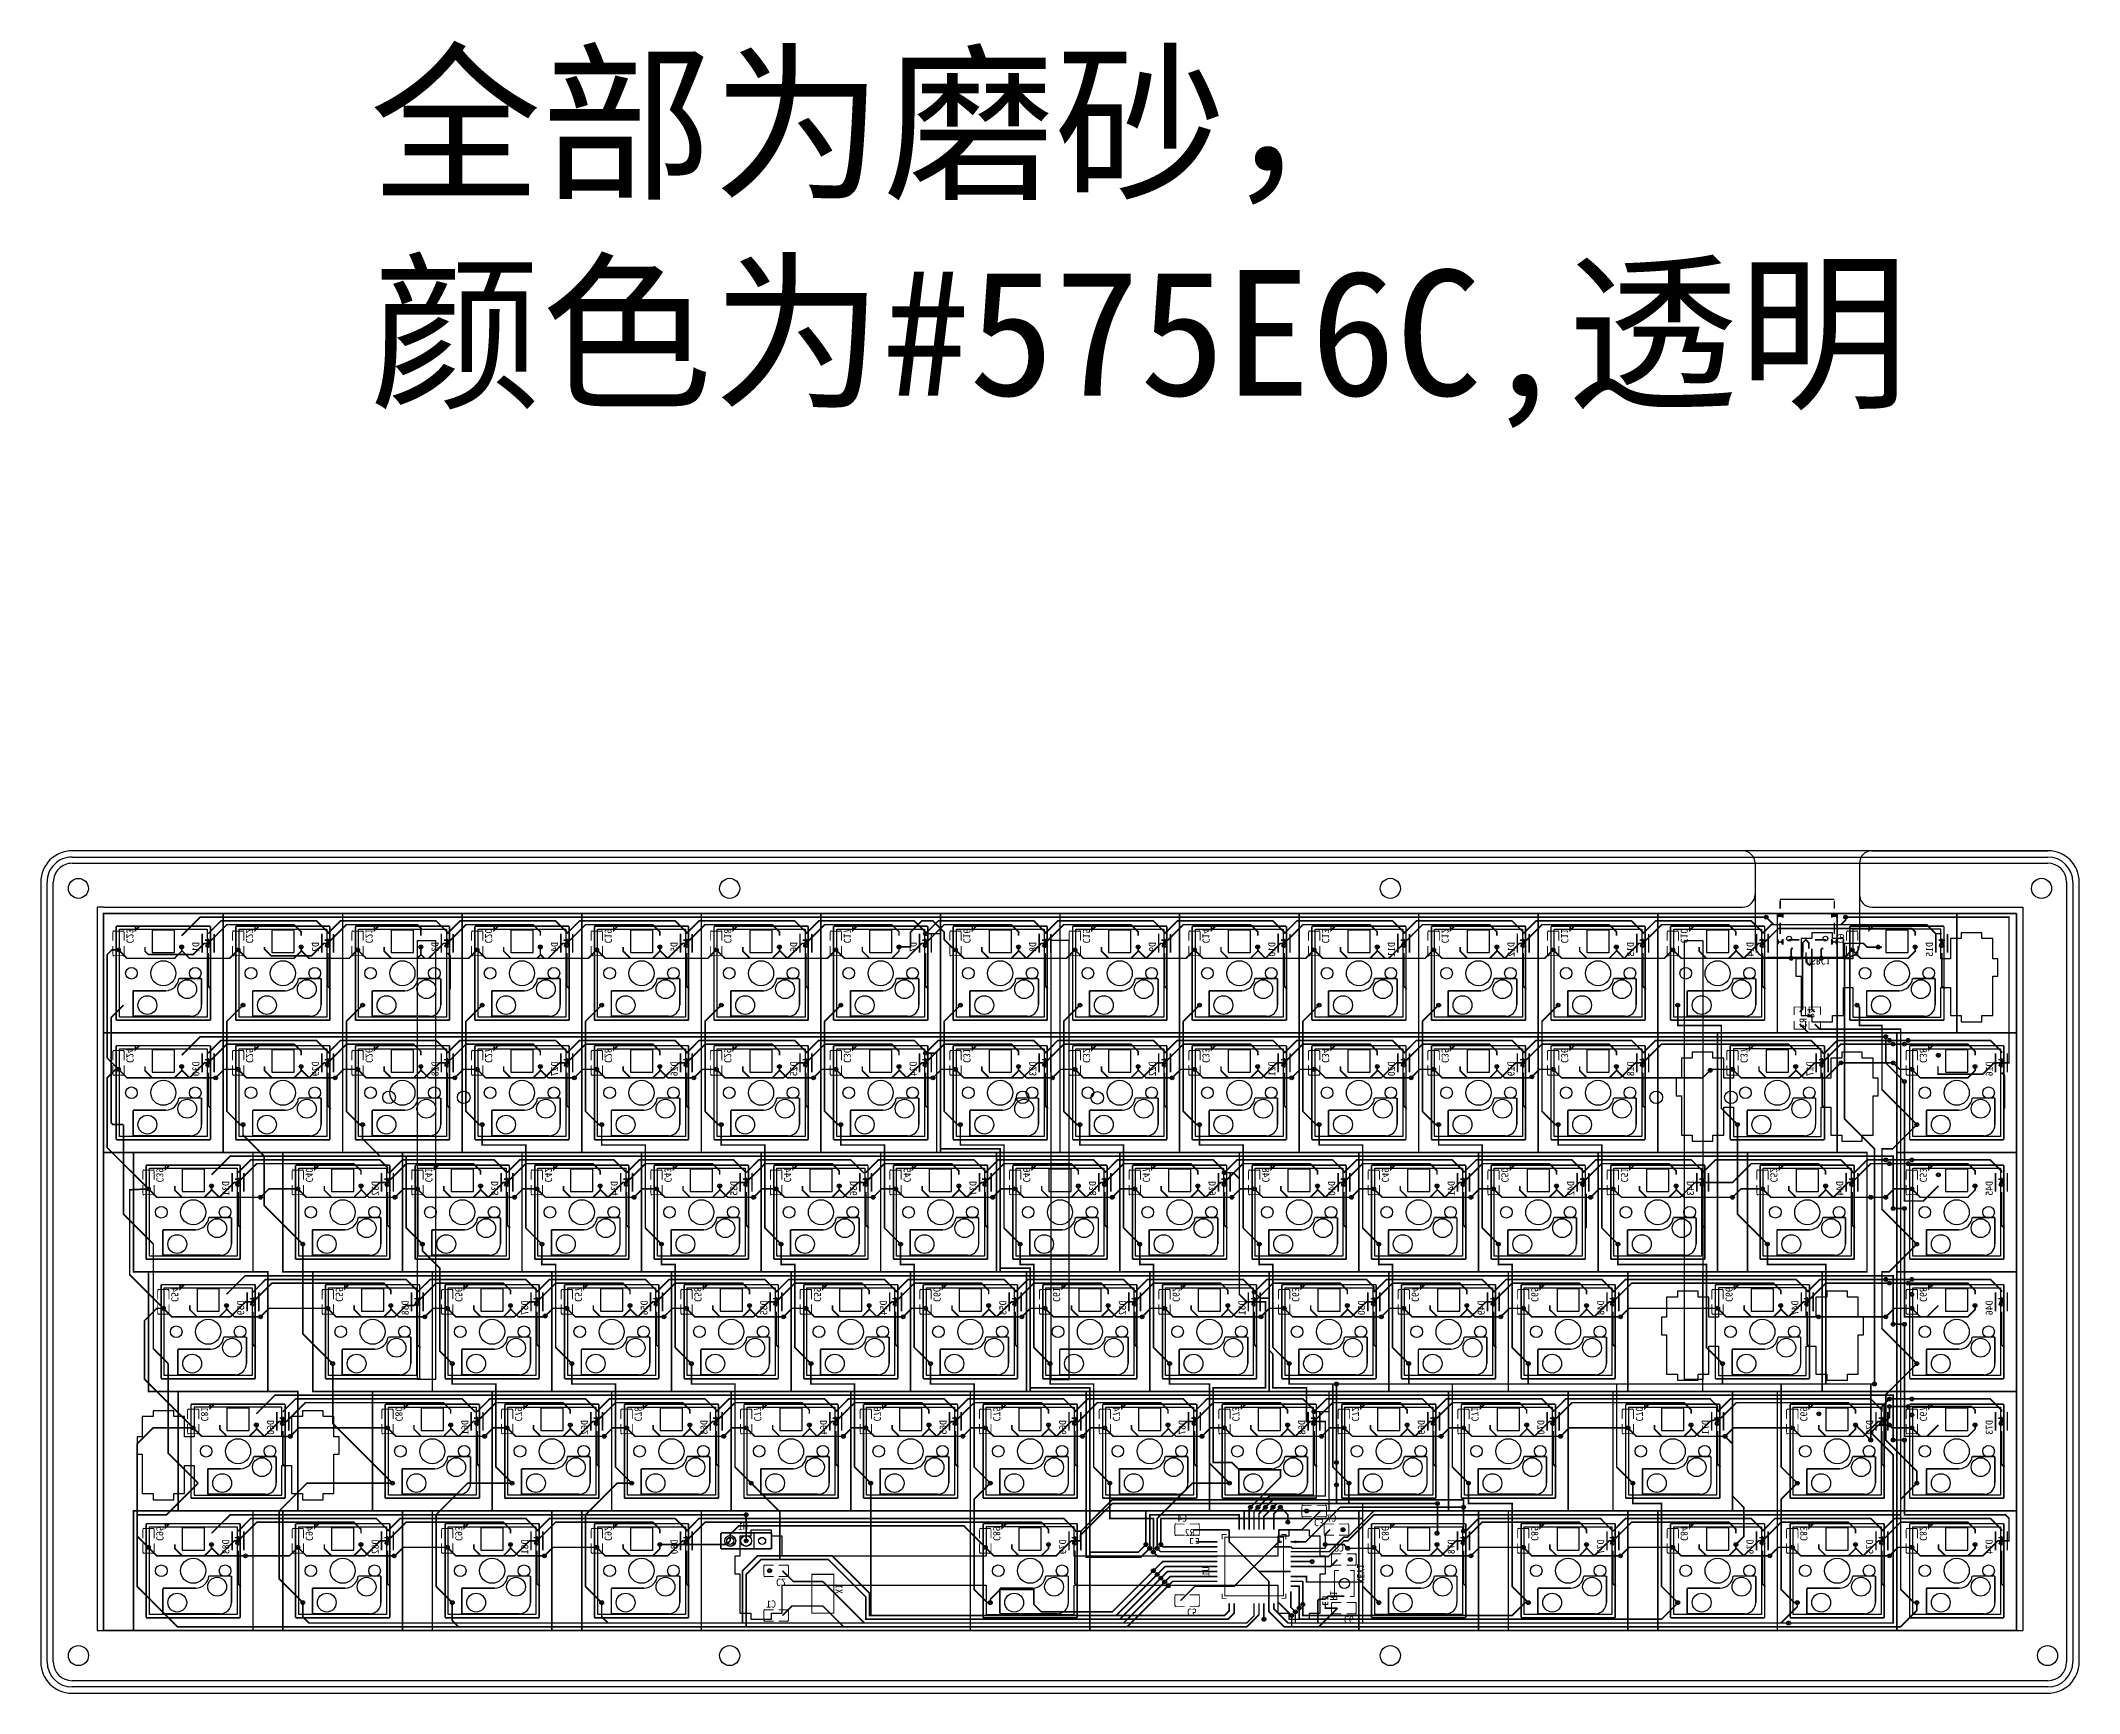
# Model space of a CAD drawing. Extents: x -401 to 1070, y -422 to 1263.
# Drawn here: x -400.8 to -76, y 690.7 to 954.1 of the extents above; entities that cross this region are included whole.
import ezdxf

# ---------------------------------------------------------------- set-up
doc = ezdxf.new("R2010")
doc.units = 0
doc.header["$MEASUREMENT"] = 0
for name, color, linetype, true_color in [('BoardOutLine', 6, 'Continuous', 0xff00ff), ('BottomLayer', 5, 'Continuous', 0x0000ff), ('BottomPasteMaskLayer', 7, 'Continuous', 0x800000), ('BottomSilkLayer', 7, 'Continuous', 0x66cc33), ('BottomSolderMaskLayer', 7, 'Continuous', 0xaa00ff), ('Document', 7, 'Continuous', 0xffffff), ('Hole', 7, 'Continuous', 0x222222), ('Multi-Layer', 7, 'Continuous', 0xc0c0c0), ('TopLayer', 1, 'Continuous', 0xff0000), ('TopSilkLayer', 7, 'Continuous', 0xffcc00), ('TopSolderMaskLayer', 7, 'Continuous', 0x800080)]:
    doc.layers.add(name, color=color, linetype=linetype, true_color=true_color)

msp = doc.modelspace()

# ---------------------------------------------------------------- texts
at = {"linetype": 'Continuous', "insert": (-348.36, 950.91), "char_height": 20, "attachment_point": 1}
msp.add_mtext_dynamic_manual_height_columns('{\\fSimSun|b0|i0|c134|p2;全部为磨砂，\\P颜色为\\C187;\\c7091799;#575E6C,透明}', width=367.9541, gutter_width=0, heights=[105.38], dxfattribs=at)
at = {"layer": 'BottomSilkLayer', "text_generation_flag": 2}
for s, rotation, p in [('C23', 270, (-387.15, 810.24)), ('C22', 270, (-368.1, 810.24)), ('C21', 270, (-349.05, 810.24)), ('C20', 270, (-330, 810.24)), ('C19', 270, (-310.95, 810.24)), ('C18', 270, (-291.9, 810.24)), ('C17', 270, (-272.85, 810.24)), ('C16', 270, (-253.8, 810.24)), ('C15', 270, (-234.75, 810.24)), ('C14', 270, (-215.7, 810.24)), ('C13', 270, (-196.65, 810.24)), ('C12', 270, (-177.6, 810.24)), ('C11', 270, (-158.55, 810.24)), ('C10', 270, (-139.5, 810.24)), ('D1', 90, (-375.53, 810.44)), ('D2', 90, (-356.48, 810.44)), ('D3', 90, (-337.43, 810.44)), ('D4', 90, (-318.38, 810.44)), ('D5', 90, (-299.33, 810.44)), ('D6', 90, (-280.28, 810.44)), ('D7', 90, (-261.23, 810.44)), ('D8', 90, (-242.18, 810.44)), ('D9', 90, (-223.13, 810.44)), ('D10', 90, (-204.08, 810.44)), ('D11', 90, (-185.03, 810.44)), ('D12', 90, (-165.98, 810.44)), ('D13', 90, (-146.93, 810.44)), ('D14', 90, (-127.88, 810.44)), ('C9', 270, (-114.57, 810.24)), ('D15', 90, (-99.3, 810.44)), ('USBC1', 180, (-119.51, 808)), ('R4', 270, (-119.34, 798.33)), ('R3', 90, (-119.42, 798.33)), ('C24', 270, (-387.15, 791.18)), ('C25', 270, (-368.1, 791.18)), ('C26', 270, (-349.05, 791.18)), ('C27', 270, (-330, 791.18)), ('C28', 270, (-310.95, 791.18)), ('C29', 270, (-291.9, 791.18)), ('C30', 270, (-272.85, 791.18)), ('C31', 270, (-253.8, 791.18)), ('C32', 270, (-234.75, 791.18)), ('C33', 270, (-215.7, 791.18)), ('C34', 270, (-196.65, 791.18)), ('C35', 270, (-177.6, 791.18)), ('C36', 270, (-158.55, 791.18)), ('C37', 270, (-129.97, 791.18)), ('C38', 270, (-101.4, 791.18)), ('D30', 90, (-375.53, 791.39)), ('D29', 90, (-356.48, 791.39)), ('D28', 90, (-337.43, 791.39)), ('D27', 90, (-318.38, 791.39)), ('D26', 90, (-299.33, 791.39)), ('D25', 90, (-280.28, 791.39)), ('D24', 90, (-261.23, 791.39)), ('D23', 90, (-242.18, 791.39)), ('D22', 90, (-223.13, 791.39)), ('D21', 90, (-204.08, 791.39)), ('D20', 90, (-185.03, 791.39)), ('D19', 90, (-165.98, 791.39)), ('D18', 90, (-146.93, 791.39)), ('D17', 90, (-118.35, 791.39)), ('D16', 90, (-89.78, 791.39)), ('C39', 270, (-382.39, 772.13)), ('C40', 270, (-358.58, 772.13)), ('C41', 270, (-339.53, 772.13)), ('C42', 270, (-320.48, 772.13)), ('C43', 270, (-301.43, 772.13)), ('C44', 270, (-282.38, 772.13)), ('C45', 270, (-263.33, 772.13)), ('C46', 270, (-244.27, 772.13)), ('C47', 270, (-225.22, 772.13)), ('C48', 270, (-206.17, 772.13)), ('C49', 270, (-187.12, 772.13)), ('C50', 270, (-168.07, 772.13)), ('C51', 270, (-149.02, 772.13)), ('C52', 270, (-125.21, 772.13)), ('C53', 270, (-101.4, 772.13)), ('D31', 90, (-370.77, 772.34)), ('D32', 90, (-346.96, 772.34)), ('D33', 90, (-327.91, 772.34)), ('D34', 90, (-308.86, 772.34)), ('D35', 90, (-289.81, 772.34)), ('D36', 90, (-270.75, 772.34)), ('D37', 90, (-251.7, 772.34)), ('D38', 90, (-232.65, 772.34)), ('D39', 90, (-213.6, 772.34)), ('D40', 90, (-194.55, 772.34)), ('D41', 90, (-175.5, 772.34)), ('D42', 90, (-156.45, 772.34)), ('D43', 90, (-137.4, 772.34)), ('D44', 90, (-113.59, 772.34)), ('D45', 90, (-89.78, 772.34)), ('C54', 270, (-380.01, 753.08)), ('C55', 270, (-353.81, 753.08)), ('C56', 270, (-334.76, 753.08)), ('C57', 270, (-315.71, 753.08)), ('C58', 270, (-296.66, 753.08)), ('C59', 270, (-277.61, 753.08)), ('C60', 270, (-258.56, 753.08)), ('C61', 270, (-239.51, 753.08)), ('C62', 270, (-220.46, 753.08)), ('C63', 270, (-201.41, 753.08)), ('C64', 270, (-182.36, 753.08)), ('C65', 270, (-163.31, 753.08)), ('C66', 270, (-132.35, 753.08)), ('C68', 270, (-101.4, 753.08)), ('D59', 90, (-368.39, 753.29)), ('D58', 90, (-342.19, 753.29)), ('D57', 90, (-323.14, 753.29)), ('D56', 90, (-304.09, 753.29)), ('D55', 90, (-285.04, 753.29)), ('D54', 90, (-265.99, 753.29)), ('D53', 90, (-246.94, 753.29)), ('D52', 90, (-227.89, 753.29)), ('D51', 90, (-208.84, 753.29)), ('D50', 90, (-189.79, 753.29)), ('D49', 90, (-170.74, 753.29)), ('D48', 90, (-151.69, 753.29)), ('D47', 90, (-120.73, 753.29)), ('D46', 90, (-89.78, 753.29)), ('C81', 270, (-375.25, 734.03)), ('D60', 90, (-363.63, 734.24)), ('C80', 270, (-344.29, 734.03)), ('D61', 90, (-332.67, 734.24)), ('C79', 270, (-325.24, 734.03)), ('D62', 90, (-313.62, 734.24)), ('C78', 270, (-306.19, 734.03)), ('D63', 90, (-294.57, 734.24)), ('C77', 270, (-287.14, 734.03)), ('D64', 90, (-275.52, 734.24)), ('C76', 270, (-268.09, 734.03)), ('D65', 90, (-256.47, 734.24)), ('C75', 270, (-249.04, 734.03)), ('D66', 90, (-237.42, 734.24)), ('C74', 270, (-229.99, 734.03)), ('D67', 90, (-218.37, 734.24)), ('C73', 270, (-210.94, 734.03)), ('D68', 90, (-199.32, 734.24)), ('C72', 270, (-191.89, 734.03)), ('D69', 90, (-180.27, 734.24)), ('C71', 270, (-172.84, 734.03)), ('D70', 90, (-161.21, 734.24)), ('C70', 270, (-146.64, 734.03)), ('D71', 90, (-135.02, 734.24)), ('C69', 270, (-120.45, 734.03)), ('D72', 90, (-108.83, 734.24)), ('C67', 270, (-101.4, 734.03)), ('D73', 90, (-89.78, 734.24)), ('C3', 180, (-197.92, 718.48)), ('C95', 270, (-382.39, 714.98)), ('D83', 90, (-370.77, 715.19)), ('C94', 270, (-358.58, 714.98)), ('D82', 90, (-346.96, 715.19)), ('C93', 270, (-334.76, 714.98)), ('D81', 90, (-323.14, 715.19)), ('C92', 270, (-310.95, 714.98)), ('D80', 90, (-299.33, 715.19)), ('C89', 270, (-249.04, 714.98)), ('D79', 90, (-237.42, 715.19)), ('C86', 270, (-187.12, 714.98)), ('D78', 90, (-175.5, 715.19)), ('C85', 270, (-163.31, 714.98)), ('D77', 90, (-151.69, 715.19)), ('C84', 270, (-139.5, 714.98)), ('D76', 90, (-127.88, 715.19)), ('C83', 270, (-120.45, 714.98)), ('D75', 90, (-108.83, 715.19)), ('C82', 270, (-101.4, 714.98)), ('D74', 90, (-89.78, 715.19)), ('C2', 180, (-283.65, 708.95)), ('U1', 90, (-214.6, 710.9)), ('KEY1', 270, (-191.06, 708.2)), ('X1', 270, (-274.16, 706.55)), ('R1', 270, (-195.37, 705.46)), ('C5', 180, (-218.16, 704.19)), ('C6', 180, (-193.16, 703))]:
    msp.add_text(s, height=1.143, rotation=rotation, dxfattribs=at).set_placement(p)
for s, p in [('H1', (-288.15, 716.76)), ('C4', (-218.16, 718.04)), ('C7', (-194.35, 718.04)), ('R2', (-216.97, 715.75)), ('C8', (-193.16, 713.28)), ('C1', (-283.65, 704.35))]:
    msp.add_text(s, height=1.143, dxfattribs=at).set_placement(p)

# ---------------------------------------------------------------- linework, layer by layer
at = {"linetype": 'Continuous'}
for p, q in [((-81, 825), (-395.81, 825)), ((-81, 825), (-395.81, 825)), ((-129.66, 825), (-395.81, 825)), ((-129.66, 825), (-395.81, 825)), ((-129.66, 825), (-395.81, 825)), ((-395.81, 824), (-81, 824)), ((-127.66, 823), (-127.66, 818)), ((-127.66, 823), (-127.66, 818)), ((-127.66, 823), (-127.66, 818)), ((-111.02, 823), (-111.02, 818)), ((-111.02, 823), (-111.02, 818)), ((-111.02, 823), (-111.02, 818)), ((-109.02, 825), (-81, 825)), ((-109.02, 825), (-81, 825)), ((-109.02, 825), (-81, 825)), ((-400.81, 820), (-400.81, 695.69)), ((-400.81, 820), (-400.81, 695.69)), ((-400.81, 820), (-400.81, 695.69)), ((-400.81, 820), (-400.81, 695.69)), ((-400.81, 820), (-400.81, 695.69)), ((-399.81, 695.69), (-399.81, 820)), ((-77, 820), (-77, 695.69)), ((-76, 695.69), (-76, 820)), ((-76, 695.69), (-76, 820)), ((-76, 695.69), (-76, 820)), ((-76, 695.69), (-76, 820)), ((-76, 695.69), (-76, 820)), ((-390.81, 816), (-391.81, 816)), ((-391.81, 816), (-391.81, 815)), ((-390.81, 816), (-129.66, 816)), ((-127.66, 818), (-127.66, 810)), ((-127.66, 818), (-127.66, 810)), ((-111.02, 818), (-111.02, 810)), ((-111.02, 818), (-111.02, 810)), ((-109.02, 816), (-85.01, 816)), ((-340.81, 810.69), (-340.81, 740.69)), ((-340.81, 810.69), (-337.91, 810.69)), ((-337.91, 810.69), (-337.91, 740.69)), ((-239.85, 810.69), (-239.85, 740.69)), ((-236.95, 810.69), (-239.85, 810.69)), ((-236.95, 740.69), (-236.95, 810.69)), ((-138.9, 740.69), (-138.9, 810.69)), ((-138.9, 810.69), (-136, 810.69)), ((-136, 810.69), (-136, 740.69)), ((-113.02, 808), (-125.66, 808)), ((-113.02, 808), (-125.66, 808)), ((-337.91, 740.69), (-340.81, 740.69)), ((-239.85, 740.69), (-236.95, 740.69)), ((-136, 740.69), (-138.9, 740.69)), ((-391.81, 700.7), (-390.81, 700.7)), ((-86.01, 700.7), (-85.01, 700.7)), ((-81, 691.69), (-395.81, 691.69)), ((-395.81, 690.69), (-81, 690.69)), ((-395.81, 690.69), (-81, 690.69)), ((-395.81, 690.69), (-81, 690.69)), ((-395.81, 690.69), (-81, 690.69)), ((-395.81, 690.69), (-81, 690.69))]:
    msp.add_line(p, q, dxfattribs=at)
at = {"color": 0}
for p, q in [((-395.81, 823), (-81, 823)), ((-398.81, 695.69), (-398.81, 820)), ((-78, 820), (-78, 695.69)), ((-390.8, 815), (-390.8, 757.85)), ((-86, 815), (-390.8, 815)), ((-390.8, 815), (-390.8, 757.85)), ((-86, 815), (-390.8, 815)), ((-390.8, 815), (-390.8, 757.85)), ((-86, 815), (-390.8, 815)), ((-388.27, 812.47), (-374.28, 812.47)), ((-388.27, 798.48), (-388.27, 812.47)), ((-374.28, 812.47), (-374.28, 798.48)), ((-369.22, 812.47), (-355.23, 812.47)), ((-369.22, 798.48), (-369.22, 812.47)), ((-355.23, 812.47), (-355.23, 798.48)), ((-350.17, 812.47), (-336.18, 812.47)), ((-350.17, 798.48), (-350.17, 812.47)), ((-336.18, 812.47), (-336.18, 798.48)), ((-331.13, 812.47), (-317.13, 812.47)), ((-331.13, 798.48), (-331.13, 812.47)), ((-317.13, 812.47), (-317.13, 798.48)), ((-312.08, 812.47), (-298.08, 812.47)), ((-312.08, 798.48), (-312.08, 812.47)), ((-298.08, 812.47), (-298.08, 798.48)), ((-293.02, 812.47), (-279.03, 812.47)), ((-293.02, 798.48), (-293.02, 812.47)), ((-279.03, 812.47), (-279.03, 798.48)), ((-273.97, 812.47), (-259.98, 812.47)), ((-273.97, 798.48), (-273.97, 812.47)), ((-259.98, 812.47), (-259.98, 798.48)), ((-254.92, 812.47), (-240.93, 812.47)), ((-254.92, 798.48), (-254.92, 812.47)), ((-240.93, 812.47), (-240.93, 798.48)), ((-235.87, 812.47), (-221.88, 812.47)), ((-235.87, 798.48), (-235.87, 812.47)), ((-221.88, 812.47), (-221.88, 798.48)), ((-216.82, 812.47), (-202.83, 812.47)), ((-216.82, 798.48), (-216.82, 812.47)), ((-202.83, 812.47), (-202.83, 798.48)), ((-197.77, 812.47), (-183.78, 812.47)), ((-197.77, 798.48), (-197.77, 812.47)), ((-183.78, 812.47), (-183.78, 798.48)), ((-178.72, 812.47), (-164.73, 812.47)), ((-178.72, 798.48), (-178.72, 812.47)), ((-164.73, 812.47), (-164.73, 798.48)), ((-159.67, 812.47), (-145.68, 812.47)), ((-159.67, 798.48), (-159.67, 812.47)), ((-145.68, 812.47), (-145.68, 798.48)), ((-140.62, 812.47), (-126.63, 812.47)), ((-140.62, 798.48), (-140.62, 812.47)), ((-126.63, 812.47), (-126.63, 798.48)), ((-112.05, 812.47), (-112.05, 807.77)), ((-98.06, 812.47), (-112.05, 812.47)), ((-98.06, 807.77), (-98.06, 812.47)), ((-86, 700.7), (-86, 815)), ((-86, 700.7), (-86, 815)), ((-86, 700.7), (-86, 815)), ((-118.6, 811), (-120.32, 811)), ((-120.32, 811), (-120.32, 807.77)), ((-115.31, 811.92), (-118.6, 811.92)), ((-118.6, 811.92), (-118.6, 811)), ((-115.31, 811), (-115.31, 811.92)), ((-113.58, 811), (-115.31, 811)), ((-113.58, 807.77), (-113.58, 811)), ((-94.8, 811), (-96.52, 811)), ((-96.52, 811), (-96.52, 807.77)), ((-91.51, 811.92), (-94.8, 811.92)), ((-94.8, 811.92), (-94.8, 811)), ((-91.51, 811), (-91.51, 811.92)), ((-89.78, 811), (-91.51, 811)), ((-89.78, 807.77), (-89.78, 811)), ((-120.32, 807.77), (-121.15, 807.77)), ((-121.15, 807.77), (-121.15, 804.98)), ((-112.05, 807.77), (-113.58, 807.77)), ((-96.52, 807.77), (-98.06, 807.77)), ((-88.96, 807.77), (-89.78, 807.77)), ((-88.96, 804.98), (-88.96, 807.77)), ((-121.15, 804.98), (-120.32, 804.98)), ((-120.32, 804.98), (-120.32, 798.71)), ((-113.58, 798.71), (-113.58, 803.18)), ((-113.58, 803.18), (-112.05, 803.18)), ((-112.05, 803.18), (-112.05, 798.48)), ((-98.06, 798.48), (-98.06, 803.18)), ((-98.06, 803.18), (-96.52, 803.18)), ((-96.52, 803.18), (-96.52, 798.71)), ((-89.78, 798.71), (-89.78, 804.98)), ((-89.78, 804.98), (-88.96, 804.98)), ((-374.28, 798.48), (-388.27, 798.48)), ((-355.23, 798.48), (-369.22, 798.48)), ((-336.18, 798.48), (-350.17, 798.48)), ((-317.13, 798.48), (-331.13, 798.48)), ((-298.08, 798.48), (-312.08, 798.48)), ((-279.03, 798.48), (-293.02, 798.48)), ((-259.98, 798.48), (-273.97, 798.48)), ((-240.93, 798.48), (-254.92, 798.48)), ((-221.88, 798.48), (-235.87, 798.48)), ((-202.83, 798.48), (-216.82, 798.48)), ((-183.78, 798.48), (-197.77, 798.48)), ((-164.73, 798.48), (-178.72, 798.48)), ((-145.68, 798.48), (-159.67, 798.48)), ((-126.63, 798.48), (-140.62, 798.48)), ((-120.32, 798.71), (-118.6, 798.71)), ((-118.6, 798.71), (-118.6, 797.73)), ((-118.6, 797.73), (-115.31, 797.73)), ((-115.31, 797.73), (-115.31, 798.71)), ((-115.31, 798.71), (-113.58, 798.71)), ((-112.05, 798.48), (-98.06, 798.48)), ((-96.52, 798.71), (-94.8, 798.71)), ((-94.8, 798.71), (-94.8, 797.73)), ((-94.8, 797.73), (-91.51, 797.73)), ((-91.51, 797.73), (-91.51, 798.71)), ((-91.51, 798.71), (-89.78, 798.71)), ((-388.27, 793.42), (-374.28, 793.42)), ((-388.27, 779.43), (-388.27, 793.42)), ((-374.28, 793.42), (-374.28, 779.43)), ((-369.22, 793.42), (-355.23, 793.42)), ((-369.22, 779.43), (-369.22, 793.42)), ((-355.23, 793.42), (-355.23, 779.43)), ((-350.17, 793.42), (-336.18, 793.42)), ((-350.17, 779.43), (-350.17, 793.42)), ((-336.18, 793.42), (-336.18, 779.43)), ((-331.13, 793.42), (-317.13, 793.42)), ((-331.13, 779.43), (-331.13, 793.42)), ((-317.13, 793.42), (-317.13, 779.43)), ((-312.08, 793.42), (-298.08, 793.42)), ((-312.08, 779.43), (-312.08, 793.42)), ((-298.08, 793.42), (-298.08, 779.43)), ((-293.02, 793.42), (-279.03, 793.42)), ((-293.02, 779.43), (-293.02, 793.42)), ((-279.03, 793.42), (-279.03, 779.43)), ((-273.97, 793.42), (-259.98, 793.42)), ((-273.97, 779.43), (-273.97, 793.42)), ((-259.98, 793.42), (-259.98, 779.43)), ((-254.92, 793.42), (-240.93, 793.42)), ((-254.92, 779.43), (-254.92, 793.42)), ((-240.93, 793.42), (-240.93, 779.43)), ((-235.87, 793.42), (-221.88, 793.42)), ((-235.87, 779.43), (-235.87, 793.42)), ((-221.88, 793.42), (-221.88, 779.43)), ((-216.82, 793.42), (-202.83, 793.42)), ((-216.82, 779.43), (-216.82, 793.42)), ((-202.83, 793.42), (-202.83, 779.43)), ((-197.77, 793.42), (-183.78, 793.42)), ((-197.77, 779.43), (-197.77, 793.42)), ((-183.78, 793.42), (-183.78, 779.43)), ((-178.72, 793.42), (-164.73, 793.42)), ((-178.72, 779.43), (-178.72, 793.42)), ((-164.73, 793.42), (-164.73, 779.43)), ((-159.67, 793.42), (-145.68, 793.42)), ((-159.67, 779.43), (-159.67, 793.42)), ((-145.68, 793.42), (-145.68, 779.43)), ((-134.36, 792.87), (-137.65, 792.87)), ((-137.65, 792.87), (-137.65, 791.95)), ((-134.36, 791.95), (-134.36, 792.87)), ((-131.1, 793.42), (-131.1, 788.72)), ((-117.11, 793.42), (-131.1, 793.42)), ((-117.11, 788.72), (-117.11, 793.42)), ((-110.56, 792.87), (-113.85, 792.87)), ((-113.85, 792.87), (-113.85, 791.95)), ((-110.56, 791.95), (-110.56, 792.87)), ((-102.52, 793.42), (-88.53, 793.42)), ((-102.52, 779.43), (-102.52, 793.42)), ((-88.53, 793.42), (-88.53, 779.43)), ((-137.65, 791.95), (-139.37, 791.95)), ((-139.37, 791.95), (-139.37, 788.72)), ((-132.63, 791.95), (-134.36, 791.95)), ((-132.63, 788.72), (-132.63, 791.95)), ((-113.85, 791.95), (-115.57, 791.95)), ((-115.57, 791.95), (-115.57, 788.72)), ((-108.83, 791.95), (-110.56, 791.95)), ((-108.83, 788.72), (-108.83, 791.95)), ((-139.37, 788.72), (-140.2, 788.72)), ((-140.2, 788.72), (-140.2, 785.93)), ((-131.1, 788.72), (-132.63, 788.72)), ((-115.57, 788.72), (-117.11, 788.72)), ((-108.01, 788.72), (-108.83, 788.72)), ((-108.01, 785.93), (-108.01, 788.72)), ((-140.2, 785.93), (-139.37, 785.93)), ((-139.37, 785.93), (-139.37, 779.66)), ((-132.63, 779.66), (-132.63, 784.13)), ((-132.63, 784.13), (-131.1, 784.13)), ((-131.1, 784.13), (-131.1, 779.43)), ((-117.11, 779.43), (-117.11, 784.13)), ((-117.11, 784.13), (-115.57, 784.13)), ((-115.57, 784.13), (-115.57, 779.66)), ((-108.83, 779.66), (-108.83, 785.93)), ((-108.83, 785.93), (-108.01, 785.93)), ((-139.37, 779.66), (-137.65, 779.66)), ((-137.65, 779.66), (-137.65, 778.68)), ((-134.36, 778.68), (-134.36, 779.66)), ((-134.36, 779.66), (-132.63, 779.66)), ((-115.57, 779.66), (-113.85, 779.66)), ((-113.85, 779.66), (-113.85, 778.68)), ((-110.56, 778.68), (-110.56, 779.66)), ((-110.56, 779.66), (-108.83, 779.66)), ((-374.28, 779.43), (-388.27, 779.43)), ((-355.23, 779.43), (-369.22, 779.43)), ((-336.18, 779.43), (-350.17, 779.43)), ((-317.13, 779.43), (-331.13, 779.43)), ((-298.08, 779.43), (-312.08, 779.43)), ((-279.03, 779.43), (-293.02, 779.43)), ((-259.98, 779.43), (-273.97, 779.43)), ((-240.93, 779.43), (-254.92, 779.43)), ((-221.88, 779.43), (-235.87, 779.43)), ((-202.83, 779.43), (-216.82, 779.43)), ((-183.78, 779.43), (-197.77, 779.43)), ((-164.73, 779.43), (-178.72, 779.43)), ((-145.68, 779.43), (-159.67, 779.43)), ((-137.65, 778.68), (-134.36, 778.68)), ((-131.1, 779.43), (-117.11, 779.43)), ((-113.85, 778.68), (-110.56, 778.68)), ((-88.53, 779.43), (-102.52, 779.43)), ((-383.51, 774.37), (-369.52, 774.37)), ((-383.51, 760.38), (-383.51, 774.37)), ((-369.52, 774.37), (-369.52, 760.38)), ((-359.7, 774.37), (-345.71, 774.37)), ((-359.7, 760.38), (-359.7, 774.37)), ((-345.71, 774.37), (-345.71, 760.38)), ((-340.65, 774.37), (-326.66, 774.37)), ((-340.65, 760.38), (-340.65, 774.37)), ((-326.66, 774.37), (-326.66, 760.38)), ((-321.6, 774.37), (-307.61, 774.37)), ((-321.6, 760.38), (-321.6, 774.37)), ((-307.61, 774.37), (-307.61, 760.38)), ((-302.55, 774.37), (-288.56, 774.37)), ((-302.55, 760.38), (-302.55, 774.37)), ((-288.56, 774.37), (-288.56, 760.38)), ((-283.5, 774.37), (-269.51, 774.37)), ((-283.5, 760.38), (-283.5, 774.37)), ((-269.51, 774.37), (-269.51, 760.38)), ((-264.45, 774.37), (-250.46, 774.37)), ((-264.45, 760.38), (-264.45, 774.37)), ((-250.46, 774.37), (-250.46, 760.38)), ((-245.4, 774.37), (-231.41, 774.37)), ((-245.4, 760.38), (-245.4, 774.37)), ((-231.41, 774.37), (-231.41, 760.38)), ((-226.35, 774.37), (-212.36, 774.37)), ((-226.35, 760.38), (-226.35, 774.37)), ((-212.36, 774.37), (-212.36, 760.38)), ((-207.3, 774.37), (-193.31, 774.37)), ((-207.3, 760.38), (-207.3, 774.37)), ((-193.31, 774.37), (-193.31, 760.38)), ((-188.25, 774.37), (-174.26, 774.37)), ((-188.25, 760.38), (-188.25, 774.37)), ((-174.26, 774.37), (-174.26, 760.38)), ((-169.2, 774.37), (-155.21, 774.37)), ((-169.2, 760.38), (-169.2, 774.37)), ((-155.21, 774.37), (-155.21, 760.38)), ((-150.15, 774.37), (-136.16, 774.37)), ((-150.15, 760.38), (-150.15, 774.37)), ((-136.16, 774.37), (-136.16, 760.38)), ((-126.34, 774.37), (-112.35, 774.37)), ((-126.34, 760.38), (-126.34, 774.37)), ((-112.35, 774.37), (-112.35, 760.38)), ((-102.52, 774.37), (-88.53, 774.37)), ((-102.52, 760.38), (-102.52, 774.37)), ((-88.53, 774.37), (-88.53, 760.38)), ((-369.52, 760.38), (-383.51, 760.38)), ((-345.71, 760.38), (-359.7, 760.38)), ((-326.66, 760.38), (-340.65, 760.38)), ((-307.61, 760.38), (-321.6, 760.38)), ((-288.56, 760.38), (-302.55, 760.38)), ((-269.51, 760.38), (-283.5, 760.38)), ((-250.46, 760.38), (-264.45, 760.38)), ((-231.41, 760.38), (-245.4, 760.38)), ((-212.36, 760.38), (-226.35, 760.38)), ((-193.31, 760.38), (-207.3, 760.38)), ((-174.26, 760.38), (-188.25, 760.38)), ((-155.21, 760.38), (-169.2, 760.38)), ((-136.16, 760.38), (-150.15, 760.38)), ((-112.35, 760.38), (-126.34, 760.38)), ((-88.53, 760.38), (-102.52, 760.38)), ((-390.8, 757.85), (-390.81, 757.85)), ((-390.81, 757.85), (-390.81, 719.75)), ((-390.8, 757.85), (-390.81, 757.85)), ((-390.81, 757.85), (-390.81, 719.75)), ((-390.8, 757.85), (-390.81, 757.85)), ((-390.81, 757.85), (-390.81, 719.75)), ((-381.13, 755.32), (-367.14, 755.32)), ((-381.13, 741.33), (-381.13, 755.32)), ((-367.14, 755.32), (-367.14, 741.33)), ((-354.94, 755.32), (-340.95, 755.32)), ((-354.94, 741.33), (-354.94, 755.32)), ((-340.95, 755.32), (-340.95, 741.33)), ((-335.89, 755.32), (-321.9, 755.32)), ((-335.89, 741.33), (-335.89, 755.32)), ((-321.9, 755.32), (-321.9, 741.33)), ((-316.84, 755.32), (-302.85, 755.32)), ((-316.84, 741.33), (-316.84, 755.32)), ((-302.85, 755.32), (-302.85, 741.33)), ((-297.79, 755.32), (-283.8, 755.32)), ((-297.79, 741.33), (-297.79, 755.32)), ((-283.8, 755.32), (-283.8, 741.33)), ((-278.74, 755.32), (-264.75, 755.32)), ((-278.74, 741.33), (-278.74, 755.32)), ((-264.75, 755.32), (-264.75, 741.33)), ((-259.69, 755.32), (-245.7, 755.32)), ((-259.69, 741.33), (-259.69, 755.32)), ((-245.7, 755.32), (-245.7, 741.33)), ((-240.64, 755.32), (-226.65, 755.32)), ((-240.64, 741.33), (-240.64, 755.32)), ((-226.65, 755.32), (-226.65, 741.33)), ((-221.59, 755.32), (-207.6, 755.32)), ((-221.59, 741.33), (-221.59, 755.32)), ((-207.6, 755.32), (-207.6, 741.33)), ((-202.54, 755.32), (-188.55, 755.32)), ((-202.54, 741.33), (-202.54, 755.32)), ((-188.55, 755.32), (-188.55, 741.33)), ((-183.49, 755.32), (-169.5, 755.32)), ((-183.49, 741.33), (-183.49, 755.32)), ((-169.5, 755.32), (-169.5, 741.33)), ((-164.44, 755.32), (-150.45, 755.32)), ((-164.44, 741.33), (-164.44, 755.32)), ((-150.45, 755.32), (-150.45, 741.33)), ((-140.03, 753.85), (-141.75, 753.85)), ((-141.75, 753.85), (-141.75, 750.62)), ((-136.74, 754.77), (-140.03, 754.77)), ((-140.03, 754.77), (-140.03, 753.85)), ((-136.74, 753.85), (-136.74, 754.77)), ((-135.01, 753.85), (-136.74, 753.85)), ((-135.01, 750.62), (-135.01, 753.85)), ((-133.48, 755.32), (-133.48, 750.62)), ((-119.49, 755.32), (-133.48, 755.32)), ((-119.49, 750.62), (-119.49, 755.32)), ((-116.23, 753.85), (-117.95, 753.85)), ((-117.95, 753.85), (-117.95, 750.62)), ((-112.94, 754.77), (-116.23, 754.77)), ((-116.23, 754.77), (-116.23, 753.85)), ((-112.94, 753.85), (-112.94, 754.77)), ((-111.21, 753.85), (-112.94, 753.85)), ((-111.21, 750.62), (-111.21, 753.85)), ((-102.52, 755.32), (-88.53, 755.32)), ((-102.52, 741.33), (-102.52, 755.32)), ((-88.53, 755.32), (-88.53, 741.33)), ((-141.75, 750.62), (-142.58, 750.62)), ((-142.58, 750.62), (-142.58, 747.83)), ((-133.48, 750.62), (-135.01, 750.62)), ((-117.95, 750.62), (-119.49, 750.62)), ((-110.39, 750.62), (-111.21, 750.62)), ((-110.39, 747.83), (-110.39, 750.62)), ((-142.58, 747.83), (-141.75, 747.83)), ((-141.75, 747.83), (-141.75, 741.56)), ((-111.21, 741.56), (-111.21, 747.83)), ((-111.21, 747.83), (-110.39, 747.83)), ((-135.01, 741.56), (-135.01, 746.03)), ((-135.01, 746.03), (-133.48, 746.03)), ((-133.48, 746.03), (-133.48, 741.33)), ((-119.49, 741.33), (-119.49, 746.03)), ((-119.49, 746.03), (-117.95, 746.03)), ((-117.95, 746.03), (-117.95, 741.56)), ((-367.14, 741.33), (-381.13, 741.33)), ((-340.95, 741.33), (-354.94, 741.33)), ((-321.9, 741.33), (-335.89, 741.33)), ((-302.85, 741.33), (-316.84, 741.33)), ((-283.8, 741.33), (-297.79, 741.33)), ((-264.75, 741.33), (-278.74, 741.33)), ((-245.7, 741.33), (-259.69, 741.33)), ((-226.65, 741.33), (-240.64, 741.33)), ((-207.6, 741.33), (-221.59, 741.33)), ((-188.55, 741.33), (-202.54, 741.33)), ((-169.5, 741.33), (-183.49, 741.33)), ((-150.45, 741.33), (-164.44, 741.33)), ((-141.75, 741.56), (-140.03, 741.56)), ((-140.03, 741.56), (-140.03, 740.58)), ((-140.03, 740.58), (-136.74, 740.58)), ((-136.74, 740.58), (-136.74, 741.56)), ((-136.74, 741.56), (-135.01, 741.56)), ((-133.48, 741.33), (-119.49, 741.33)), ((-117.95, 741.56), (-116.23, 741.56)), ((-116.23, 741.56), (-116.23, 740.58)), ((-116.23, 740.58), (-112.94, 740.58)), ((-112.94, 740.58), (-112.94, 741.56)), ((-112.94, 741.56), (-111.21, 741.56)), ((-88.53, 741.33), (-102.52, 741.33)), ((-382.92, 734.8), (-384.64, 734.8)), ((-384.64, 734.8), (-384.64, 731.57)), ((-379.63, 735.72), (-382.92, 735.72)), ((-382.92, 735.72), (-382.92, 734.8)), ((-379.63, 734.8), (-379.63, 735.72)), ((-377.9, 734.8), (-379.63, 734.8)), ((-377.9, 731.57), (-377.9, 734.8)), ((-376.37, 736.27), (-376.37, 731.57)), ((-362.38, 736.27), (-376.37, 736.27)), ((-362.38, 731.57), (-362.38, 736.27)), ((-359.12, 734.8), (-360.84, 734.8)), ((-360.84, 734.8), (-360.84, 731.57)), ((-355.83, 735.72), (-359.12, 735.72)), ((-359.12, 735.72), (-359.12, 734.8)), ((-355.83, 734.8), (-355.83, 735.72)), ((-354.1, 734.8), (-355.83, 734.8)), ((-354.1, 731.57), (-354.1, 734.8)), ((-345.41, 736.27), (-331.42, 736.27)), ((-345.41, 722.28), (-345.41, 736.27)), ((-331.42, 736.27), (-331.42, 722.28)), ((-326.36, 736.27), (-312.37, 736.27)), ((-326.36, 722.28), (-326.36, 736.27)), ((-312.37, 736.27), (-312.37, 722.28)), ((-307.31, 736.27), (-293.32, 736.27)), ((-307.31, 722.28), (-307.31, 736.27)), ((-293.32, 736.27), (-293.32, 722.28)), ((-288.26, 736.27), (-274.27, 736.27)), ((-288.26, 722.28), (-288.26, 736.27)), ((-274.27, 736.27), (-274.27, 722.28)), ((-269.21, 736.27), (-255.22, 736.27)), ((-269.21, 722.28), (-269.21, 736.27)), ((-255.22, 736.27), (-255.22, 722.28)), ((-250.16, 736.27), (-236.17, 736.27)), ((-250.16, 722.28), (-250.16, 736.27)), ((-236.17, 736.27), (-236.17, 722.28)), ((-231.11, 736.27), (-217.12, 736.27)), ((-231.11, 722.28), (-231.11, 736.27)), ((-217.12, 736.27), (-217.12, 722.28)), ((-212.06, 736.27), (-198.07, 736.27)), ((-212.06, 722.28), (-212.06, 736.27)), ((-198.07, 736.27), (-198.07, 722.28)), ((-193.01, 736.27), (-179.02, 736.27)), ((-193.01, 722.28), (-193.01, 736.27)), ((-179.02, 736.27), (-179.02, 722.28)), ((-173.96, 736.27), (-159.97, 736.27)), ((-173.96, 722.28), (-173.96, 736.27)), ((-159.97, 736.27), (-159.97, 722.28)), ((-147.77, 736.27), (-133.78, 736.27)), ((-147.77, 722.28), (-147.77, 736.27)), ((-133.78, 736.27), (-133.78, 722.28)), ((-121.57, 736.27), (-107.58, 736.27)), ((-121.57, 722.28), (-121.57, 736.27)), ((-107.58, 736.27), (-107.58, 722.28)), ((-102.52, 736.27), (-88.53, 736.27)), ((-102.52, 722.28), (-102.52, 736.27)), ((-88.53, 736.27), (-88.53, 722.28)), ((-384.64, 731.57), (-385.47, 731.57)), ((-385.47, 731.57), (-385.47, 728.78)), ((-376.37, 731.57), (-377.9, 731.57)), ((-360.84, 731.57), (-362.38, 731.57)), ((-353.28, 731.57), (-354.1, 731.57)), ((-353.28, 728.78), (-353.28, 731.57)), ((-385.47, 728.78), (-384.64, 728.78)), ((-384.64, 728.78), (-384.64, 722.51)), ((-354.1, 722.51), (-354.1, 728.78)), ((-354.1, 728.78), (-353.28, 728.78)), ((-377.9, 722.51), (-377.9, 726.98)), ((-377.9, 726.98), (-376.37, 726.98)), ((-376.37, 726.98), (-376.37, 722.28)), ((-362.38, 722.28), (-362.38, 726.98)), ((-362.38, 726.98), (-360.84, 726.98)), ((-360.84, 726.98), (-360.84, 722.51)), ((-384.64, 722.51), (-382.92, 722.51)), ((-382.92, 722.51), (-382.92, 721.53)), ((-382.92, 721.53), (-379.63, 721.53)), ((-379.63, 721.53), (-379.63, 722.51)), ((-379.63, 722.51), (-377.9, 722.51)), ((-376.37, 722.28), (-362.38, 722.28)), ((-360.84, 722.51), (-359.12, 722.51)), ((-359.12, 722.51), (-359.12, 721.53)), ((-359.12, 721.53), (-355.83, 721.53)), ((-355.83, 721.53), (-355.83, 722.51)), ((-355.83, 722.51), (-354.1, 722.51)), ((-331.42, 722.28), (-345.41, 722.28)), ((-312.37, 722.28), (-326.36, 722.28)), ((-293.32, 722.28), (-307.31, 722.28)), ((-274.27, 722.28), (-288.26, 722.28)), ((-255.22, 722.28), (-269.21, 722.28)), ((-236.17, 722.28), (-250.16, 722.28)), ((-217.12, 722.28), (-231.11, 722.28)), ((-198.07, 722.28), (-212.06, 722.28)), ((-179.02, 722.28), (-193.01, 722.28)), ((-159.97, 722.28), (-173.96, 722.28)), ((-133.78, 722.28), (-147.77, 722.28)), ((-107.58, 722.28), (-121.57, 722.28)), ((-88.53, 722.28), (-102.52, 722.28)), ((-390.81, 719.75), (-390.8, 719.75)), ((-390.81, 719.75), (-390.8, 719.75)), ((-390.81, 719.75), (-390.8, 719.75)), ((-390.8, 719.75), (-390.8, 700.7)), ((-390.8, 719.75), (-390.8, 700.7)), ((-390.8, 719.75), (-390.8, 700.7)), ((-383.51, 717.22), (-369.52, 717.22)), ((-383.51, 703.23), (-383.51, 717.22)), ((-369.52, 717.22), (-369.52, 703.23)), ((-359.7, 717.22), (-345.71, 717.22)), ((-359.7, 703.23), (-359.7, 717.22)), ((-345.71, 717.22), (-345.71, 703.23)), ((-335.89, 717.22), (-321.9, 717.22)), ((-335.89, 703.23), (-335.89, 717.22)), ((-321.9, 717.22), (-321.9, 703.23)), ((-312.07, 717.22), (-298.08, 717.22)), ((-312.07, 703.23), (-312.07, 717.22)), ((-298.08, 717.22), (-298.08, 703.23)), ((-287.67, 715.75), (-289.4, 715.75)), ((-289.4, 715.75), (-289.4, 712.52)), ((-284.38, 716.67), (-287.67, 716.67)), ((-287.67, 716.67), (-287.67, 715.75)), ((-284.38, 715.75), (-284.38, 716.67)), ((-282.66, 715.75), (-284.38, 715.75)), ((-282.66, 712.52), (-282.66, 715.75)), ((-250.16, 717.22), (-250.16, 712.52)), ((-236.17, 717.22), (-250.16, 717.22)), ((-236.17, 712.52), (-236.17, 717.22)), ((-201.95, 715.75), (-203.67, 715.75)), ((-203.67, 715.75), (-203.67, 712.52)), ((-198.66, 716.67), (-201.95, 716.67)), ((-201.95, 716.67), (-201.95, 715.75)), ((-198.66, 715.75), (-198.66, 716.67)), ((-196.93, 715.75), (-198.66, 715.75)), ((-196.93, 712.52), (-196.93, 715.75)), ((-188.25, 717.22), (-174.26, 717.22)), ((-188.25, 703.23), (-188.25, 717.22)), ((-174.26, 717.22), (-174.26, 703.23)), ((-164.44, 717.22), (-150.45, 717.22)), ((-164.44, 703.23), (-164.44, 717.22)), ((-150.45, 717.22), (-150.45, 703.23)), ((-140.62, 717.22), (-126.63, 717.22)), ((-140.62, 703.23), (-140.62, 717.22)), ((-126.63, 717.22), (-126.63, 703.23)), ((-121.57, 717.22), (-107.58, 717.22)), ((-121.57, 703.23), (-121.57, 717.22)), ((-107.58, 717.22), (-107.58, 703.23)), ((-102.52, 717.22), (-88.53, 717.22)), ((-102.52, 703.23), (-102.52, 717.22)), ((-88.53, 717.22), (-88.53, 703.23)), ((-289.4, 712.52), (-290.22, 712.52)), ((-290.22, 712.52), (-290.22, 709.73)), ((-250.16, 712.52), (-282.66, 712.52)), ((-203.67, 712.52), (-236.17, 712.52)), ((-196.11, 712.52), (-196.93, 712.52)), ((-196.11, 709.73), (-196.11, 712.52)), ((-290.22, 709.73), (-289.4, 709.73)), ((-289.4, 709.73), (-289.4, 703.46)), ((-196.93, 703.46), (-196.93, 709.73)), ((-196.93, 709.73), (-196.11, 709.73)), ((-282.66, 703.46), (-282.66, 707.93)), ((-282.66, 707.93), (-250.16, 707.93)), ((-250.16, 707.93), (-250.16, 703.23)), ((-236.17, 703.23), (-236.17, 707.93)), ((-236.17, 707.93), (-203.67, 707.93)), ((-203.67, 707.93), (-203.67, 703.46)), ((-369.52, 703.23), (-383.51, 703.23)), ((-345.71, 703.23), (-359.7, 703.23)), ((-321.9, 703.23), (-335.89, 703.23)), ((-298.08, 703.23), (-312.07, 703.23)), ((-289.4, 703.46), (-287.67, 703.46)), ((-287.67, 703.46), (-287.67, 702.48)), ((-287.67, 702.48), (-284.38, 702.48)), ((-284.38, 702.48), (-284.38, 703.46)), ((-284.38, 703.46), (-282.66, 703.46)), ((-250.16, 703.23), (-236.17, 703.23)), ((-203.67, 703.46), (-201.95, 703.46)), ((-201.95, 703.46), (-201.95, 702.48)), ((-201.95, 702.48), (-198.66, 702.48)), ((-198.66, 702.48), (-198.66, 703.46)), ((-198.66, 703.46), (-196.93, 703.46)), ((-174.26, 703.23), (-188.25, 703.23)), ((-150.45, 703.23), (-164.44, 703.23)), ((-126.63, 703.23), (-140.62, 703.23)), ((-107.58, 703.23), (-121.57, 703.23)), ((-88.53, 703.23), (-102.52, 703.23)), ((-390.8, 700.7), (-86, 700.7)), ((-390.8, 700.7), (-86, 700.7)), ((-390.8, 700.7), (-86, 700.7)), ((-81, 692.69), (-395.81, 692.69))]:
    msp.add_line(p, q, dxfattribs=at)
for p, q in [((-85.01, 816), (-85.01, 700.7)), ((-391.81, 815), (-391.81, 700.7)), ((-390.81, 700.7), (-86.01, 700.7))]:
    msp.add_line(p, q)
at = {"linetype": 'Continuous'}
for centre, radius in [((-394.81, 819), 1.59), ((-394.81, 819), 1.59), ((-394.81, 819), 1.59), ((-394.81, 819), 1.59), ((-394.81, 819), 1.59), ((-394.81, 819), 1.59), ((-394.81, 819), 1.59), ((-291.04, 819), 1.6), ((-291.04, 819), 1.6), ((-291.04, 819), 1.6), ((-291.04, 819), 1.6), ((-291.04, 819), 1.6), ((-291.04, 819), 1.6), ((-291.04, 819), 1.6), ((-291.04, 819), 1.6), ((-291.04, 819), 1.6), ((-291.04, 819), 1.6), ((-291.04, 819), 1.6), ((-185.77, 819), 1.6), ((-185.77, 819), 1.6), ((-185.77, 819), 1.6), ((-185.77, 819), 1.6), ((-185.77, 819), 1.6), ((-185.77, 819), 1.6), ((-185.77, 819), 1.6), ((-82, 819), 1.6), ((-82, 819), 1.6), ((-82, 819), 1.6), ((-82, 819), 1.6), ((-82, 819), 1.6), ((-82, 819), 1.6), ((-82, 819), 1.6), ((-345.31, 785.69), 1), ((-333.41, 785.69), 1), ((-244.35, 785.69), 1), ((-232.45, 785.61), 1), ((-143.4, 785.69), 1), ((-131.5, 785.69), 1), ((-394.81, 696.69), 1.6), ((-394.81, 696.69), 1.6), ((-394.81, 696.69), 1.6), ((-394.81, 696.69), 1.6), ((-394.81, 696.69), 1.6), ((-394.81, 696.69), 1.6), ((-394.81, 696.69), 1.6), ((-291.04, 696.69), 1.6), ((-291.04, 696.69), 1.6), ((-291.04, 696.69), 1.6), ((-291.04, 696.69), 1.6), ((-291.04, 696.69), 1.6), ((-291.04, 696.69), 1.6), ((-291.04, 696.69), 1.6), ((-185.77, 696.69), 1.6), ((-185.77, 696.69), 1.6), ((-185.77, 696.69), 1.6), ((-185.77, 696.69), 1.6), ((-185.77, 696.69), 1.6), ((-185.77, 696.69), 1.6), ((-185.77, 696.69), 1.6), ((-81.05, 696.69), 1.6), ((-81.05, 696.69), 1.6), ((-81.05, 696.69), 1.6), ((-81.05, 696.69), 1.6), ((-81.05, 696.69), 1.6), ((-81.05, 696.69), 1.6), ((-81.05, 696.69), 1.6)]:
    msp.add_circle(centre, radius, dxfattribs=at)
for centre, radius, start, end in [((-395.81, 820), 5, 90, 180.0002), ((-395.81, 820), 5, 90, 180.0002), ((-395.81, 820), 5, 90, 180.0002), ((-395.81, 820), 5, 90, 180.0002), ((-395.81, 820), 5, 90, 180.0002), ((-395.81, 820), 4, 90, 180.0002), ((-395.81, 820), 3, 90.0001, 180.0001), ((-129.66, 823), 2, 0, 90), ((-129.66, 823), 2, 0, 90), ((-129.66, 823), 2, 0, 90), ((-109.02, 823), 2, 90, 180), ((-109.02, 823), 2, 90, 180), ((-109.02, 823), 2, 90, 180), ((-81, 820), 5, 0, 90), ((-81, 820), 5, 0, 90), ((-81, 820), 5, 0, 90), ((-81, 820), 5, 0, 90), ((-81, 820), 5, 0, 90), ((-81, 820), 4, 0, 90), ((-81, 820), 3, 0, 90), ((-129.66, 818), 2, 270, 0), ((-109.02, 818), 2, 180, 270), ((-125.66, 810), 2, 180, 270), ((-125.66, 810), 2, 180, 270), ((-113.02, 810), 2, 270, 0), ((-113.02, 810), 2, 270, 0), ((-395.81, 695.69), 5, 180, 270), ((-395.81, 695.69), 5, 180, 270), ((-395.81, 695.69), 5, 180, 270), ((-395.81, 695.69), 5, 180, 270), ((-395.81, 695.69), 5, 180, 270), ((-395.81, 695.69), 4, 180, 270), ((-395.81, 695.69), 3, 180, 270), ((-81, 695.69), 3, 270.026, 0), ((-81, 695.69), 4, 270.0195, 0), ((-81, 695.69), 5, 270, 0.0156), ((-81, 695.69), 5, 270, 0.0156), ((-81, 695.69), 5, 270, 0.0156), ((-81, 695.69), 5, 270, 0.0156), ((-81, 695.69), 5, 270, 0.0156)]:
    msp.add_arc(centre, radius, start, end, dxfattribs=at)
at = {"layer": 'BoardOutLine', "const_width": 0.254}
for points in [[(-390.8, 815), (-390.8, 815), (-86, 815)], [(-390.8, 815), (-390.8, 815), (-390.8, 700.7)], [(-86, 815), (-86, 815), (-86, 700.7)], [(-390.8, 700.7), (-390.8, 700.7), (-86, 700.7)]]:
    msp.add_lwpolyline(points, dxfattribs=at)
at = {"layer": 'BottomLayer', "const_width": 0.254}
for points in [[(-384.2, 809.66), (-384.2, 808.99), (-383.66, 808.45), (-376.52, 808.45), (-374.73, 810.24), (-374.13, 810.24), (-371.16, 813.21), (-360.44, 813.21), (-359.31, 812.08), (-359.31, 811.44)], [(-378.36, 811.44), (-375.4, 814.4), (-125.88, 814.4)], [(-374.14, 811.78), (-372.11, 813.81), (-356.87, 813.81), (-355.08, 812.02), (-355.08, 811.78)], [(-365.15, 809.66), (-365.15, 809.3), (-364.1, 808.25), (-357.66, 808.25), (-355.68, 810.24), (-355.08, 810.24), (-352.11, 813.21), (-340.8, 813.21), (-340.2, 812.62), (-340.26, 812.56), (-340.26, 811.44)], [(-355.08, 811.78), (-353.06, 813.81), (-337.82, 813.81), (-336.03, 812.02), (-336.03, 811.78)], [(-346.1, 809.66), (-346.1, 808.99), (-344.96, 807.85), (-339.01, 807.85), (-336.63, 810.24), (-336.03, 810.24), (-333.06, 813.21), (-322.34, 813.21), (-321.21, 812.08), (-321.21, 811.44)], [(-336.03, 811.78), (-334.01, 813.81), (-318.77, 813.81), (-316.98, 812.02), (-316.98, 811.78)], [(-327.05, 809.66), (-327.05, 808.99), (-325.91, 807.85), (-319.96, 807.85), (-317.58, 810.24), (-316.98, 810.24), (-314.01, 813.21), (-303.29, 813.21), (-302.16, 812.08), (-302.16, 811.44)], [(-316.98, 811.78), (-314.96, 813.81), (-299.72, 813.81), (-297.93, 812.02), (-297.93, 811.78)], [(-308, 809.66), (-308, 808.99), (-306.86, 807.85), (-300.91, 807.85), (-298.53, 810.24), (-297.93, 810.24), (-294.96, 813.21), (-284.24, 813.21), (-283.11, 812.08), (-283.11, 811.44)], [(-297.93, 811.78), (-295.91, 813.81), (-280.67, 813.81), (-278.88, 812.02), (-278.88, 811.78)], [(-288.95, 809.66), (-288.95, 808.99), (-287.81, 807.85), (-281.86, 807.85), (-279.48, 810.24), (-278.88, 810.24), (-275.91, 813.21), (-265.19, 813.21), (-264.06, 812.08), (-264.06, 811.44)], [(-278.88, 811.78), (-276.86, 813.81), (-261.62, 813.81), (-259.83, 812.02), (-259.83, 811.78)], [(-269.9, 809.66), (-269.9, 808.99), (-268.76, 807.85), (-262.81, 807.85), (-260.43, 810.24), (-259.83, 810.24), (-256.86, 813.21), (-246.14, 813.21), (-244.95, 812.02), (-245.01, 811.97), (-245.01, 811.44)], [(-259.83, 811.78), (-257.81, 813.81), (-242.57, 813.81), (-240.78, 812.02), (-240.78, 811.78)], [(-250.85, 809.66), (-250.85, 808.99), (-249.71, 807.85), (-243.76, 807.85), (-241.38, 810.24), (-240.78, 810.24), (-237.81, 813.21), (-227.09, 813.21), (-225.95, 812.08), (-225.95, 811.44)], [(-240.78, 811.78), (-238.76, 813.81), (-223.52, 813.81), (-221.73, 812.02), (-221.73, 811.78)], [(-231.8, 809.66), (-231.8, 808.99), (-230.66, 807.85), (-224.71, 807.85), (-222.33, 810.24), (-221.73, 810.24), (-218.76, 813.21), (-208.04, 813.21), (-206.9, 812.08), (-206.9, 811.44)], [(-221.73, 811.78), (-219.71, 813.81), (-204.47, 813.81), (-202.68, 812.02), (-202.68, 811.78)], [(-212.75, 809.66), (-212.75, 808.99), (-211.61, 807.85), (-205.66, 807.85), (-203.28, 810.24), (-202.68, 810.24), (-199.7, 813.21), (-188.99, 813.21), (-187.85, 812.08), (-187.85, 811.44)], [(-202.68, 811.78), (-200.66, 813.81), (-185.42, 813.81), (-183.63, 812.02), (-183.63, 811.78)], [(-193.7, 809.66), (-193.7, 808.99), (-192.56, 807.85), (-186.01, 807.85), (-180.65, 813.21), (-169.94, 813.21), (-168.8, 812.08), (-168.8, 811.44)], [(-183.63, 811.78), (-181.61, 813.81), (-166.37, 813.81), (-164.58, 812.02), (-164.58, 811.78)], [(-174.65, 809.66), (-174.65, 808.99), (-173.51, 807.85), (-167.56, 807.85), (-165.18, 810.24), (-164.58, 810.24), (-161.6, 813.21), (-150.89, 813.21), (-149.75, 812.08), (-149.75, 811.44)], [(-164.58, 811.78), (-162.56, 813.81), (-147.32, 813.81), (-145.53, 812.02), (-145.53, 811.78)], [(-155.6, 809.66), (-155.6, 808.99), (-154.46, 807.85), (-148.51, 807.85), (-146.13, 810.24), (-145.53, 810.24), (-142.55, 813.21), (-131.84, 813.21), (-130.7, 812.08), (-130.7, 811.44)], [(-145.53, 811.78), (-143.51, 813.81), (-128.27, 813.81), (-126.48, 812.02), (-126.48, 811.78)], [(-102.13, 811.44), (-102.13, 812.08), (-102.67, 812.62), (-123.92, 812.62), (-126.3, 810.24), (-127.08, 810.24), (-129.46, 807.85), (-135.41, 807.85), (-136.54, 808.99), (-136.54, 809.66)], [(-126.48, 811.78), (-125.05, 813.21), (-100.29, 813.21), (-98.86, 811.78), (-97.9, 811.78)], [(-98.44, 790.61), (-98.5, 790.56), (-98.5, 789.4), (-91.36, 789.4), (-89.57, 791.18), (-87.19, 791.18), (-87.19, 814.4), (-113.38, 814.4)], [(-373.66, 802.93), (-374.14, 803.41), (-374.14, 808.69)], [(-354.61, 802.93), (-355.08, 803.41), (-355.08, 808.69)], [(-336.03, 808.69), (-335.56, 808.21), (-335.56, 802.93)], [(-316.51, 802.93), (-316.98, 803.41), (-316.98, 808.69)], [(-297.46, 802.93), (-297.93, 803.41), (-297.93, 808.69)], [(-278.41, 802.93), (-278.88, 803.41), (-278.88, 808.69)], [(-259.36, 802.93), (-259.83, 803.41), (-259.83, 808.69)], [(-240.31, 802.93), (-240.78, 803.41), (-240.78, 808.69)], [(-221.26, 802.93), (-221.73, 803.41), (-221.73, 808.69)], [(-202.21, 802.93), (-202.68, 803.41), (-202.68, 808.69)], [(-183.15, 802.93), (-183.63, 803.41), (-183.63, 808.69)], [(-164.1, 802.93), (-164.58, 803.41), (-164.58, 808.69)], [(-145.05, 802.93), (-145.53, 803.41), (-145.53, 808.69)], [(-126, 802.93), (-126.48, 803.41), (-126.48, 808.69)], [(-121.9, 809.4), (-121.9, 809.4), (-121.58, 809.4)], [(-121.9, 809.4), (-121.9, 809.4), (-121.9, 807.85)], [(-120.09, 809.4), (-120.09, 799.74), (-120.53, 799.29)], [(-120.03, 808.78), (-120.03, 810.35), (-119.58, 810.8), (-119.09, 810.31), (-119.09, 809.4)], [(-119.53, 808.78), (-119.53, 807.3), (-118.98, 806.75), (-118.59, 807.15), (-118.59, 809.4)], [(-118.59, 809.4), (-118.59, 799.74), (-118.15, 799.29)], [(-117.1, 809.4), (-117.1, 809.4), (-116.79, 809.4)], [(-117.1, 809.4), (-117.1, 809.4), (-117.1, 807.85)], [(-112.19, 809.21), (-113.54, 807.85), (-117.1, 807.85)], [(-97.43, 802.93), (-97.9, 803.41), (-97.9, 808.69)], [(-387.63, 800.39), (-389.61, 798.41), (-389.61, 781.66), (-389.3, 781.34), (-387.63, 781.34)], [(-120.53, 797.36), (-119.11, 795.95), (-105.05, 795.95), (-105.05, 719.75), (-188.39, 719.75), (-192.56, 715.58), (-193.16, 715.58), (-195.48, 713.26), (-201.64, 713.26)], [(-118.15, 797.36), (-117.33, 796.54), (-104.45, 796.54), (-104.45, 794.74)], [(-384.2, 790.61), (-384.2, 789.94), (-383.06, 788.8), (-377.11, 788.8), (-374.73, 791.18), (-374.13, 791.18), (-371.16, 794.16), (-360.44, 794.16), (-359.31, 793.03), (-359.31, 792.39)], [(-378.36, 792.39), (-375.4, 795.35), (-106.83, 795.35)], [(-374.14, 792.73), (-372.11, 794.76), (-356.87, 794.76), (-355.08, 792.97), (-355.08, 792.73)], [(-365.15, 790.61), (-365.15, 789.94), (-364.01, 788.8), (-358.06, 788.8), (-355.68, 791.18), (-355.08, 791.18), (-352.11, 794.16), (-341.39, 794.16), (-340.26, 793.03), (-340.26, 792.39)], [(-355.08, 792.73), (-353.06, 794.76), (-337.82, 794.76), (-336.03, 792.97), (-336.03, 792.73)], [(-346.1, 790.61), (-346.1, 789.94), (-344.96, 788.8), (-339.61, 788.8), (-337.22, 791.18), (-336.03, 791.18), (-333.06, 794.16), (-322.34, 794.16), (-321.21, 793.03), (-321.21, 792.39)], [(-336.03, 792.73), (-334.01, 794.76), (-318.77, 794.76), (-316.98, 792.97), (-316.98, 792.73)], [(-327.05, 790.61), (-327.05, 789.94), (-325.91, 788.8), (-320.56, 788.8), (-318.17, 791.18), (-316.98, 791.18), (-314.01, 794.16), (-303.29, 794.16), (-302.16, 793.03), (-302.16, 792.39)], [(-316.98, 792.73), (-314.96, 794.76), (-299.72, 794.76), (-297.93, 792.97), (-297.93, 792.73)], [(-308, 790.61), (-308, 789.94), (-306.86, 788.8), (-301.51, 788.8), (-299.12, 791.18), (-297.93, 791.18), (-294.96, 794.16), (-284.24, 794.16), (-283.11, 793.03), (-283.11, 792.39)], [(-297.93, 792.73), (-295.91, 794.76), (-280.67, 794.76), (-278.88, 792.97), (-278.88, 792.73)], [(-288.95, 790.61), (-288.95, 789.94), (-287.81, 788.8), (-282.45, 788.8), (-280.07, 791.18), (-278.88, 791.18), (-275.91, 794.16), (-265.19, 794.16), (-264.06, 793.03), (-264.06, 792.39)], [(-278.88, 792.73), (-276.86, 794.76), (-261.62, 794.76), (-259.83, 792.97), (-259.83, 792.73)], [(-269.9, 790.61), (-269.9, 789.94), (-268.76, 788.8), (-262.81, 788.8), (-260.43, 791.18), (-259.83, 791.18), (-256.86, 794.16), (-246.14, 794.16), (-245.01, 793.03), (-245.01, 792.39)], [(-259.83, 792.73), (-257.81, 794.76), (-242.57, 794.76), (-240.78, 792.97), (-240.78, 792.73)], [(-250.85, 790.61), (-250.85, 789.94), (-249.71, 788.8), (-244.35, 788.8), (-241.97, 791.18), (-240.78, 791.18), (-237.81, 794.16), (-227.09, 794.16), (-225.9, 792.97), (-225.95, 792.92), (-225.95, 792.39)], [(-240.78, 792.73), (-238.76, 794.76), (-223.52, 794.76), (-221.73, 792.97), (-221.73, 792.73)], [(-231.8, 790.61), (-231.8, 789.94), (-230.66, 788.8), (-225.3, 788.8), (-222.92, 791.18), (-221.73, 791.18), (-218.76, 794.16), (-208.04, 794.16), (-206.9, 793.03), (-206.9, 792.39)], [(-221.73, 792.73), (-219.71, 794.76), (-204.47, 794.76), (-202.68, 792.97), (-202.68, 792.73)], [(-212.75, 790.61), (-212.75, 789.94), (-211.61, 788.8), (-206.25, 788.8), (-203.87, 791.18), (-202.68, 791.18), (-199.7, 794.16), (-188.99, 794.16), (-187.85, 793.03), (-187.85, 792.39)], [(-202.68, 792.73), (-200.66, 794.76), (-185.42, 794.76), (-183.63, 792.97), (-183.63, 792.73)], [(-104.45, 794.74), (-104.45, 719.15), (-188.39, 719.15), (-192.56, 714.98), (-193.16, 714.98), (-195.67, 712.47), (-201.64, 712.47)], [(-193.7, 790.61), (-193.7, 789.94), (-192.56, 788.8), (-187.2, 788.8), (-184.82, 791.18), (-183.63, 791.18), (-180.65, 794.16), (-169.94, 794.16), (-168.8, 793.03), (-168.8, 792.39)], [(-183.63, 792.73), (-181.61, 794.76), (-166.37, 794.76), (-164.58, 792.97), (-164.58, 792.73)], [(-174.65, 790.61), (-174.65, 789.94), (-173.51, 788.8), (-168.15, 788.8), (-165.77, 791.18), (-164.58, 791.18), (-161.6, 794.16), (-150.89, 794.16), (-149.75, 793.03), (-149.75, 792.39)], [(-164.58, 792.73), (-162.56, 794.76), (-147.32, 794.76), (-145.53, 792.97), (-145.53, 792.73)], [(-155.6, 790.61), (-155.6, 789.94), (-154.46, 788.8), (-149.1, 788.8), (-146.72, 791.18), (-145.53, 791.18), (-142.55, 794.16), (-122.31, 794.16), (-121.18, 793.03), (-121.18, 792.39)], [(-145.53, 792.73), (-143.51, 794.76), (-118.74, 794.76), (-116.95, 792.97), (-116.95, 792.73)], [(-127.02, 790.61), (-127.02, 789.94), (-125.88, 788.8), (-120.53, 788.8), (-118.15, 791.18), (-116.95, 791.18), (-113.98, 794.16), (-106.09, 794.16)], [(-116.95, 792.73), (-116.6, 792.73), (-114.57, 794.76), (-106.24, 794.76)], [(-106.09, 794.16), (-106.09, 794.16), (-105.64, 794.16)], [(-92.6, 792.39), (-92.6, 793.03), (-93.74, 794.16), (-103.86, 794.16)], [(-88.38, 792.73), (-88.38, 792.97), (-90.16, 794.76), (-103.26, 794.76)], [(-373.66, 783.88), (-374.14, 784.36), (-374.14, 789.63)], [(-369.37, 790.15), (-371.59, 790.15), (-372.94, 788.8)], [(-354.61, 783.88), (-355.08, 784.36), (-355.08, 789.63)], [(-350.32, 790.15), (-352.54, 790.15), (-353.89, 788.8)], [(-335.56, 783.88), (-336.03, 784.36), (-336.03, 789.63)], [(-331.27, 790.15), (-333.49, 790.15), (-334.84, 788.8)], [(-316.51, 783.88), (-316.98, 784.36), (-316.98, 789.63)], [(-312.22, 790.15), (-314.44, 790.15), (-315.79, 788.8)], [(-297.46, 783.88), (-297.93, 784.36), (-297.93, 789.63)], [(-293.17, 790.15), (-295.39, 790.15), (-296.74, 788.8)], [(-278.41, 783.88), (-278.88, 784.36), (-278.88, 789.63)], [(-274.12, 790.15), (-276.34, 790.15), (-277.69, 788.8)], [(-259.36, 783.88), (-259.83, 784.36), (-259.83, 789.63)], [(-255.07, 790.15), (-257.29, 790.15), (-258.64, 788.8)], [(-240.31, 783.88), (-240.78, 784.36), (-240.78, 789.63)], [(-236.02, 790.15), (-238.24, 790.15), (-239.59, 788.8)], [(-221.26, 783.88), (-221.73, 784.36), (-221.73, 789.63)], [(-216.97, 790.15), (-219.19, 790.15), (-220.54, 788.8)], [(-202.21, 783.88), (-202.68, 784.36), (-202.68, 789.63)], [(-197.92, 790.15), (-200.14, 790.15), (-201.49, 788.8)], [(-183.15, 783.88), (-183.63, 784.36), (-183.63, 789.63)], [(-178.87, 790.15), (-181.09, 790.15), (-182.44, 788.8)], [(-164.1, 783.88), (-164.58, 784.36), (-164.58, 789.63)], [(-159.82, 790.15), (-162.04, 790.15), (-163.39, 788.8)], [(-145.05, 783.88), (-145.53, 784.36), (-145.53, 789.63)], [(-134.81, 789.99), (-134.65, 790.15), (-131.24, 790.15)], [(-116.48, 783.88), (-116.95, 784.36), (-116.95, 789.63)], [(-105.64, 791.18), (-105.64, 791.18), (-113.98, 791.18)], [(-88.38, 789.63), (-87.9, 789.16), (-87.9, 783.88)], [(-98.44, 771.56), (-100.85, 769.16), (-103.86, 769.16), (-103.86, 788.21)], [(-387.63, 781.34), (-387.63, 767.05), (-382.87, 762.29)], [(-373.6, 773.34), (-370.63, 776.3), (-105.64, 776.3), (-105.64, 767.97)], [(-379.44, 771.56), (-379.44, 770.89), (-378.3, 769.75), (-372.35, 769.75), (-369.97, 772.13), (-369.37, 772.13), (-366.4, 775.11), (-350.92, 775.11), (-349.78, 773.98), (-349.78, 773.34)], [(-369.37, 773.68), (-367.35, 775.71), (-346.75, 775.71), (-345.56, 774.52), (-345.56, 773.68)], [(-355.62, 771.56), (-355.62, 770.89), (-354.49, 769.75), (-349.13, 769.75), (-346.75, 772.13), (-345.56, 772.13), (-342.58, 775.11), (-331.87, 775.11), (-330.73, 773.98), (-330.73, 773.34)], [(-345.56, 773.68), (-345.2, 773.68), (-343.18, 775.71), (-328.53, 775.71), (-326.51, 773.68)], [(-336.57, 771.56), (-336.57, 770.89), (-335.44, 769.75), (-329.49, 769.75), (-327.1, 772.13), (-326.51, 772.13), (-323.53, 775.11), (-312.82, 775.11), (-311.68, 773.98), (-311.68, 773.34)], [(-326.51, 773.68), (-324.49, 775.71), (-309.48, 775.71), (-307.46, 773.68)], [(-317.52, 771.56), (-317.52, 770.89), (-316.39, 769.75), (-310.44, 769.75), (-308.05, 772.13), (-307.46, 772.13), (-304.48, 775.11), (-293.77, 775.11), (-292.63, 773.98), (-292.63, 773.34)], [(-307.46, 773.68), (-305.44, 775.71), (-290.43, 775.71), (-288.41, 773.68)], [(-298.47, 771.56), (-298.47, 770.89), (-297.34, 769.75), (-291.98, 769.75), (-289.6, 772.13), (-288.41, 772.13), (-285.43, 775.11), (-274.72, 775.11), (-273.58, 773.98), (-273.58, 773.34)], [(-288.41, 773.68), (-286.39, 775.71), (-271.74, 775.71), (-269.72, 773.68), (-269.36, 773.68)], [(-279.42, 771.56), (-279.42, 770.89), (-278.29, 769.75), (-272.93, 769.75), (-270.55, 772.13), (-269.36, 772.13), (-266.38, 775.11), (-255.67, 775.11), (-254.53, 773.98), (-254.53, 773.34)], [(-269.36, 773.68), (-267.34, 775.71), (-252.09, 775.71), (-250.31, 773.92), (-250.31, 773.68)], [(-260.37, 771.56), (-260.37, 770.89), (-259.24, 769.75), (-253.28, 769.75), (-250.9, 772.13), (-250.31, 772.13), (-247.33, 775.11), (-236.61, 775.11), (-235.48, 773.98), (-235.48, 773.34)], [(-250.31, 773.68), (-248.29, 775.71), (-233.04, 775.71), (-231.26, 773.92), (-231.26, 773.68)], [(-241.32, 771.56), (-241.32, 770.89), (-240.19, 769.75), (-234.23, 769.75), (-231.85, 772.13), (-231.26, 772.13), (-228.28, 775.11), (-217.56, 775.11), (-216.43, 773.98), (-216.43, 773.34)], [(-231.26, 773.68), (-229.24, 775.71), (-213.99, 775.71), (-212.21, 773.92), (-212.21, 773.68)], [(-222.27, 771.56), (-222.27, 770.89), (-221.14, 769.75), (-215.18, 769.75), (-212.8, 772.13), (-212.21, 772.13), (-209.23, 775.11), (-198.51, 775.11), (-197.38, 773.98), (-197.38, 773.34)], [(-212.21, 773.68), (-210.18, 775.71), (-194.94, 775.71), (-193.16, 773.92), (-193.16, 773.68)], [(-203.22, 771.56), (-203.22, 770.89), (-202.09, 769.75), (-196.13, 769.75), (-193.75, 772.13), (-193.16, 772.13), (-190.18, 775.11), (-179.46, 775.11), (-178.33, 773.98), (-178.33, 773.34)], [(-193.16, 773.68), (-191.13, 775.71), (-175.89, 775.71), (-174.11, 773.92), (-174.11, 773.68)], [(-184.17, 771.56), (-184.17, 770.89), (-183.04, 769.75), (-177.08, 769.75), (-174.7, 772.13), (-174.11, 772.13), (-171.13, 775.11), (-160.41, 775.11), (-159.28, 773.98), (-159.28, 773.34)], [(-174.11, 773.68), (-172.08, 775.71), (-156.84, 775.71), (-155.06, 773.92), (-155.06, 773.68)], [(-165.12, 771.56), (-165.12, 770.89), (-163.99, 769.75), (-158.03, 769.75), (-155.65, 772.13), (-155.06, 772.13), (-152.08, 775.11), (-141.36, 775.11), (-140.23, 773.98), (-140.23, 773.34)], [(-155.06, 773.68), (-153.03, 775.71), (-137.79, 775.71), (-136.01, 773.92), (-136.01, 773.68)], [(-146.07, 771.56), (-146.07, 770.89), (-144.93, 769.75), (-139.58, 769.75), (-137.2, 772.13), (-131.24, 772.13), (-128.27, 775.11), (-117.55, 775.11), (-116.41, 773.98), (-116.41, 773.34)], [(-136.01, 773.68), (-133.98, 775.71), (-113.98, 775.71), (-112.19, 773.92), (-112.19, 773.68)], [(-122.26, 771.56), (-122.26, 770.89), (-121.12, 769.75), (-115.17, 769.75), (-112.79, 772.13), (-112.19, 772.13), (-109.22, 775.11), (-106.24, 775.11)], [(-112.19, 773.68), (-111.83, 773.68), (-109.81, 775.71), (-106.83, 775.71)], [(-92.6, 773.34), (-92.6, 773.98), (-93.74, 775.11), (-103.26, 775.11)], [(-88.38, 773.68), (-88.38, 773.92), (-90.16, 775.71), (-102.67, 775.71)], [(-368.9, 764.83), (-369.37, 765.31), (-369.37, 770.58)], [(-359.85, 771.1), (-364.45, 771.1), (-365.8, 769.75)], [(-345.08, 764.83), (-345.56, 765.31), (-345.56, 770.58)], [(-340.8, 771.1), (-343.02, 771.1), (-344.37, 769.75)], [(-326.03, 764.83), (-326.51, 765.31), (-326.51, 770.58)], [(-321.75, 771.1), (-323.97, 771.1), (-325.32, 769.75)], [(-306.98, 764.83), (-307.46, 765.31), (-307.46, 770.58)], [(-302.7, 771.1), (-304.92, 771.1), (-306.27, 769.75)], [(-287.93, 764.83), (-288.41, 765.31), (-288.41, 770.58)], [(-283.65, 771.1), (-285.87, 771.1), (-287.22, 769.75)], [(-268.88, 764.83), (-269.36, 765.31), (-269.36, 770.58)], [(-264.6, 771.1), (-266.82, 771.1), (-268.17, 769.75)], [(-249.83, 764.83), (-250.31, 765.31), (-250.31, 770.58)], [(-245.54, 771.1), (-247.77, 771.1), (-249.12, 769.75)], [(-230.78, 764.83), (-231.26, 765.31), (-231.26, 770.58)], [(-226.49, 771.1), (-228.71, 771.1), (-230.07, 769.75)], [(-211.73, 764.83), (-212.21, 765.31), (-212.21, 770.58)], [(-207.44, 771.1), (-209.66, 771.1), (-211.02, 769.75)], [(-192.68, 764.83), (-193.16, 765.31), (-193.16, 770.58)], [(-188.39, 771.1), (-190.61, 771.1), (-191.97, 769.75)], [(-173.63, 764.83), (-174.11, 765.31), (-174.11, 770.58)], [(-169.34, 771.1), (-171.56, 771.1), (-172.92, 769.75)], [(-154.58, 764.83), (-154.58, 764.83), (-154.58, 770.35)], [(-150.29, 771.1), (-152.51, 771.1), (-153.86, 769.75)], [(-135.53, 764.83), (-136.01, 765.31), (-136.01, 770.58)], [(-126.48, 771.1), (-129.89, 771.1), (-131.24, 769.75)], [(-111.72, 764.83), (-112.19, 765.31), (-112.19, 770.58)], [(-106.83, 769.75), (-106.83, 769.75), (-109.22, 769.75)], [(-87.9, 764.83), (-88.38, 765.31), (-88.38, 770.58)], [(-98.44, 752.51), (-100.25, 750.7), (-103.86, 750.7), (-103.86, 767.97)], [(-382.87, 762.29), (-382.87, 745.62), (-380.49, 743.24)], [(-371.21, 754.29), (-368.25, 757.25), (-105.64, 757.25), (-105.64, 749.51)], [(-377.06, 752.51), (-377.06, 751.84), (-375.92, 750.7), (-370.56, 750.7), (-368.18, 753.08), (-366.99, 753.08), (-364.01, 756.06), (-346.15, 756.06), (-345.02, 754.93), (-345.02, 754.29)], [(-366.99, 754.63), (-364.97, 756.66), (-342.58, 756.66), (-340.8, 754.87), (-340.8, 754.63)], [(-350.86, 752.51), (-350.86, 751.84), (-349.73, 750.7), (-344.37, 750.7), (-342.58, 752.49), (-341.39, 752.49), (-337.82, 756.06), (-327.1, 756.06), (-325.97, 754.93), (-325.97, 754.29)], [(-340.8, 754.63), (-338.77, 756.66), (-323.53, 756.66), (-321.75, 754.87), (-321.75, 754.63)], [(-331.81, 752.51), (-331.81, 751.84), (-330.68, 750.7), (-325.32, 750.7), (-322.94, 753.08), (-321.75, 753.08), (-318.77, 756.06), (-308.05, 756.06), (-306.92, 754.93), (-306.92, 754.29)], [(-321.75, 754.63), (-319.72, 756.66), (-304.48, 756.66), (-302.7, 754.87), (-302.7, 754.63)], [(-312.76, 752.51), (-312.76, 751.84), (-311.63, 750.7), (-305.67, 750.7), (-303.29, 753.08), (-302.7, 753.08), (-299.72, 756.06), (-289, 756.06), (-287.87, 754.93), (-287.87, 754.29)], [(-302.7, 754.63), (-300.67, 756.66), (-285.43, 756.66), (-283.65, 754.87), (-283.65, 754.63)], [(-293.71, 752.51), (-293.71, 751.84), (-292.58, 750.7), (-287.22, 750.7), (-284.84, 753.08), (-283.65, 753.08), (-280.67, 756.06), (-269.95, 756.06), (-268.82, 754.93), (-268.82, 754.29)], [(-283.65, 754.63), (-281.62, 756.66), (-266.38, 756.66), (-264.6, 754.87), (-264.6, 754.63)], [(-274.66, 752.51), (-274.66, 751.84), (-273.53, 750.7), (-267.57, 750.7), (-265.19, 753.08), (-264.6, 753.08), (-261.62, 756.06), (-250.9, 756.06), (-249.77, 754.93), (-249.77, 754.29)], [(-264.6, 754.63), (-262.57, 756.66), (-247.33, 756.66), (-245.54, 754.87), (-245.54, 754.63)], [(-255.61, 752.51), (-255.61, 751.84), (-254.47, 750.7), (-248.52, 750.7), (-246.14, 753.08), (-245.54, 753.08), (-242.57, 756.06), (-231.85, 756.06), (-230.72, 754.93), (-230.72, 754.29)], [(-245.54, 754.63), (-243.52, 756.66), (-228.28, 756.66), (-226.49, 754.87), (-226.49, 754.63)], [(-236.56, 752.51), (-236.56, 751.84), (-235.42, 750.7), (-230.07, 750.7), (-227.68, 753.08), (-226.49, 753.08), (-223.52, 756.06), (-212.8, 756.06), (-211.67, 754.93), (-211.67, 754.29)], [(-226.49, 754.63), (-224.47, 756.66), (-209.23, 756.66), (-207.44, 754.87), (-207.44, 754.63)], [(-217.51, 752.51), (-217.51, 751.84), (-216.37, 750.7), (-211.02, 750.7), (-208.63, 753.08), (-207.44, 753.08), (-204.47, 756.06), (-193.75, 756.06), (-192.62, 754.93), (-192.62, 754.29)], [(-207.44, 754.63), (-205.42, 756.66), (-189.58, 756.66), (-188.39, 755.47), (-188.39, 754.63)], [(-198.46, 752.51), (-198.46, 751.84), (-197.32, 750.7), (-191.97, 750.7), (-189.58, 753.08), (-188.39, 753.08), (-185.42, 756.06), (-174.7, 756.06), (-173.57, 754.93), (-173.57, 754.29)], [(-188.39, 754.63), (-186.37, 756.66), (-171.13, 756.66), (-169.34, 754.87), (-169.34, 754.63)], [(-179.41, 752.51), (-179.41, 751.84), (-178.27, 750.7), (-172.92, 750.7), (-170.53, 753.08), (-169.34, 753.08), (-166.37, 756.06), (-155.65, 756.06), (-154.52, 754.93), (-154.52, 754.29)], [(-169.34, 754.63), (-167.32, 756.66), (-152.08, 756.66), (-150.29, 754.87), (-150.29, 754.63)], [(-160.36, 752.51), (-160.36, 751.84), (-159.22, 750.7), (-153.27, 750.7), (-150.89, 753.08), (-150.29, 753.08), (-147.32, 756.06), (-124.69, 756.06), (-123.56, 754.93), (-123.56, 754.29)], [(-150.29, 754.63), (-148.27, 756.66), (-121.12, 756.66), (-119.34, 754.87), (-119.34, 754.63)], [(-129.4, 752.51), (-129.4, 751.84), (-128.27, 750.7), (-122.31, 750.7), (-119.93, 753.08), (-119.34, 753.08), (-116.36, 756.06), (-106.24, 756.06)], [(-119.34, 754.63), (-117.31, 756.66), (-106.83, 756.66)], [(-92.6, 754.29), (-92.6, 754.93), (-93.74, 756.06), (-103.26, 756.06)], [(-88.38, 754.63), (-88.38, 754.87), (-90.16, 756.66), (-102.67, 756.66)], [(-366.52, 745.78), (-366.99, 746.26), (-366.99, 751.53)], [(-355.08, 752.05), (-364.45, 752.05), (-365.8, 750.7)], [(-340.32, 745.78), (-340.8, 746.26), (-340.8, 751.53)], [(-336.03, 752.05), (-338.25, 752.05), (-339.61, 750.7)], [(-321.27, 745.78), (-321.75, 746.26), (-321.75, 751.53)], [(-316.98, 752.05), (-319.2, 752.05), (-320.56, 750.7)], [(-302.22, 745.78), (-302.7, 746.26), (-302.7, 751.53)], [(-297.93, 752.05), (-300.15, 752.05), (-301.51, 750.7)], [(-283.17, 745.78), (-283.65, 746.26), (-283.65, 751.53)], [(-278.88, 752.05), (-281.1, 752.05), (-282.45, 750.7)], [(-264.12, 745.78), (-264.6, 746.26), (-264.6, 751.53)], [(-259.83, 752.05), (-262.05, 752.05), (-263.4, 750.7)], [(-245.07, 745.78), (-245.54, 746.26), (-245.54, 751.53)], [(-240.78, 752.05), (-243.13, 752.05), (-244.48, 750.7)], [(-226.02, 745.78), (-226.49, 746.26), (-226.49, 751.53)], [(-221.73, 752.05), (-223.95, 752.05), (-225.3, 750.7)], [(-206.97, 745.78), (-207.44, 746.26), (-207.44, 751.53)], [(-202.68, 752.05), (-205.03, 752.05), (-206.38, 750.7)], [(-187.92, 745.78), (-188.39, 746.26), (-188.39, 751.53)], [(-183.63, 752.05), (-185.85, 752.05), (-187.2, 750.7)], [(-168.87, 745.78), (-169.34, 746.26), (-169.34, 751.53)], [(-164.58, 752.05), (-166.8, 752.05), (-168.15, 750.7)], [(-149.82, 745.78), (-150.29, 746.26), (-150.29, 751.53)], [(-133.62, 752.05), (-147.75, 752.05), (-149.1, 750.7)], [(-118.86, 745.78), (-119.34, 746.26), (-119.34, 751.53)], [(-106.83, 750.7), (-117.55, 750.7), (-117.55, 750.7)], [(-87.9, 745.78), (-88.38, 746.26), (-88.38, 751.53)], [(-98.44, 733.46), (-100.25, 731.65), (-103.86, 731.65), (-103.86, 749.51)], [(-380.49, 743.24), (-380.49, 728.95), (-375.72, 724.19)], [(-366.45, 735.24), (-363.49, 738.2), (-105.64, 738.2), (-105.64, 731.06)], [(-362.23, 735.58), (-360.21, 737.61), (-333.65, 737.61), (-331.63, 735.58), (-331.27, 735.58)], [(-331.27, 735.58), (-329.25, 737.61), (-314.01, 737.61), (-312.22, 735.82), (-312.22, 735.58)], [(-312.22, 735.58), (-310.2, 737.61), (-294.96, 737.61), (-293.17, 735.82), (-293.17, 735.58)], [(-293.17, 735.58), (-291.15, 737.61), (-275.91, 737.61), (-274.12, 735.82), (-274.12, 735.58)], [(-274.12, 735.58), (-272.1, 737.61), (-256.86, 737.61), (-255.07, 735.82), (-255.07, 735.58)], [(-255.07, 735.58), (-253.05, 737.61), (-237.81, 737.61), (-236.02, 735.82), (-236.02, 735.58)], [(-236.02, 735.58), (-234, 737.61), (-218.76, 737.61), (-216.97, 735.82), (-216.97, 735.58)], [(-216.97, 735.58), (-214.95, 737.61), (-199.7, 737.61), (-197.92, 735.82), (-197.92, 735.58)], [(-197.92, 735.58), (-195.9, 737.61), (-180.65, 737.61), (-178.87, 735.82), (-178.87, 735.58)], [(-194.35, 739.99), (-113.98, 739.99), (-108.62, 739.99)], [(-178.87, 735.58), (-176.85, 737.61), (-161.6, 737.61), (-159.82, 735.82), (-159.82, 735.58)], [(-159.82, 735.58), (-157.8, 737.61), (-134.81, 737.61), (-133.62, 736.41), (-133.62, 735.58)], [(-133.62, 735.58), (-131.6, 737.61), (-109.22, 737.61), (-107.43, 735.82), (-107.43, 735.58)], [(-107.43, 735.58), (-107.43, 736.41), (-106.24, 737.61)], [(-88.38, 735.58), (-88.38, 735.82), (-90.16, 737.61), (-102.67, 737.61)], [(-372.29, 733.46), (-372.29, 732.79), (-371.16, 731.65), (-365.21, 731.65), (-362.82, 734.03), (-361.63, 734.03), (-358.66, 737.01), (-336.63, 737.01), (-335.5, 735.87), (-335.5, 735.24)], [(-341.34, 733.46), (-341.34, 732.79), (-340.2, 731.65), (-334.25, 731.65), (-331.87, 734.03), (-331.27, 734.03), (-328.29, 737.01), (-317.58, 737.01), (-316.44, 735.87), (-316.44, 735.24)], [(-322.29, 733.46), (-322.29, 732.79), (-321.15, 731.65), (-315.2, 731.65), (-312.82, 734.03), (-312.22, 734.03), (-309.24, 737.01), (-298.53, 737.01), (-297.39, 735.87), (-297.39, 735.24)], [(-303.24, 733.46), (-303.24, 732.79), (-302.1, 731.65), (-296.15, 731.65), (-293.77, 734.03), (-293.17, 734.03), (-290.19, 737.01), (-279.48, 737.01), (-278.34, 735.87), (-278.34, 735.24)], [(-284.19, 733.46), (-284.19, 732.79), (-283.05, 731.65), (-277.1, 731.65), (-274.72, 734.03), (-274.12, 734.03), (-271.14, 737.01), (-260.43, 737.01), (-259.29, 735.87), (-259.29, 735.24)], [(-265.13, 733.46), (-265.13, 732.79), (-264, 731.65), (-258.05, 731.65), (-255.67, 734.03), (-255.07, 734.03), (-252.09, 737.01), (-241.38, 737.01), (-240.24, 735.87), (-240.24, 735.24)], [(-246.08, 733.46), (-246.08, 732.79), (-244.95, 731.65), (-239, 731.65), (-236.61, 734.03), (-235.42, 734.03), (-232.45, 737.01), (-222.33, 737.01), (-221.19, 735.87), (-221.19, 735.24)], [(-227.03, 733.46), (-227.03, 732.79), (-225.9, 731.65), (-220.54, 731.65), (-218.16, 734.03), (-216.97, 734.03), (-213.99, 737.01), (-203.28, 737.01), (-202.14, 735.87), (-202.14, 735.24)], [(-207.98, 733.46), (-207.98, 732.79), (-206.85, 731.65), (-200.9, 731.65), (-198.51, 734.03), (-197.92, 734.03), (-194.94, 737.01), (-184.23, 737.01), (-183.09, 735.87), (-183.09, 735.24)], [(-188.93, 733.46), (-188.93, 732.79), (-187.8, 731.65), (-181.84, 731.65), (-179.46, 734.03), (-178.87, 734.03), (-175.89, 737.01), (-165.18, 737.01), (-164.04, 735.87), (-164.04, 735.24)], [(-169.88, 733.46), (-169.88, 732.79), (-168.75, 731.65), (-162.79, 731.65), (-160.41, 734.03), (-159.82, 734.03), (-156.84, 737.01), (-138.98, 737.01), (-137.85, 735.87), (-137.85, 735.24)], [(-143.69, 733.46), (-143.69, 732.79), (-142.55, 731.65), (-137.2, 731.65), (-134.82, 734.03), (-133.03, 734.63), (-130.65, 737.01), (-123.5, 737.01), (-112.79, 737.01), (-111.65, 735.87), (-111.65, 735.24)], [(-117.49, 733.46), (-117.49, 732.79), (-116.36, 731.65), (-110.41, 731.65), (-108.02, 734.03), (-106.83, 734.03), (-106.24, 734.63), (-106.24, 736.41)], [(-92.6, 735.24), (-92.6, 735.87), (-93.14, 736.41), (-103.26, 736.41)], [(-361.75, 726.73), (-362.23, 727.21), (-362.23, 732.48)], [(-345.56, 733), (-359.69, 733), (-361.04, 731.65)], [(-330.8, 726.73), (-331.27, 727.21), (-331.27, 732.48)], [(-326.51, 733), (-328.73, 733), (-330.08, 731.65)], [(-311.75, 726.73), (-312.22, 727.21), (-312.22, 732.48)], [(-307.46, 733), (-309.68, 733), (-311.03, 731.65)], [(-292.69, 726.73), (-293.17, 727.21), (-293.17, 732.48)], [(-288.41, 733), (-290.63, 733), (-291.98, 731.65)], [(-273.64, 726.73), (-274.12, 727.21), (-274.12, 732.48)], [(-269.36, 733), (-271.58, 733), (-272.93, 731.65)], [(-254.59, 726.73), (-255.07, 727.21), (-255.07, 732.48)], [(-250.31, 733), (-252.53, 733), (-253.88, 731.65)], [(-235.54, 726.73), (-236.02, 727.21), (-236.02, 732.48)], [(-231.26, 733), (-233.48, 733), (-234.83, 731.65)], [(-216.49, 726.73), (-216.97, 727.21), (-216.97, 732.48)], [(-212.21, 733), (-214.43, 733), (-215.78, 731.65)], [(-197.44, 726.73), (-197.92, 727.21), (-197.92, 732.48)], [(-193.16, 733), (-195.38, 733), (-196.73, 731.65)], [(-178.39, 726.73), (-178.87, 727.21), (-178.87, 732.48)], [(-174.11, 733), (-176.33, 733), (-177.68, 731.65)], [(-159.34, 726.73), (-159.82, 727.21), (-159.82, 732.48)], [(-147.91, 733), (-157.28, 733), (-158.63, 731.65)], [(-133.15, 726.73), (-133.62, 727.21), (-133.62, 732.48)], [(-121.72, 733), (-131.08, 733), (-132.43, 731.65)], [(-106.24, 733.44), (-108.02, 733.44), (-109.22, 732.25), (-109.22, 731.06)], [(-106.95, 726.73), (-107.43, 727.21), (-107.43, 732.48)], [(-98.44, 714.41), (-98.44, 713.74), (-97.31, 712.6), (-91.36, 712.6), (-88.97, 714.98), (-87.19, 714.98), (-87.19, 718.56), (-87.78, 719.15), (-103.86, 719.15), (-103.86, 731.06)], [(-87.9, 726.73), (-88.38, 727.21), (-88.38, 732.48)], [(-194.35, 723.91), (-194.35, 723.91), (-194.35, 727.48)], [(-375.72, 724.19), (-380.76, 719.15), (-385.45, 719.15), (-385.45, 707.72), (-382.87, 705.14)], [(-236.02, 716.53), (-235.06, 716.53), (-230.07, 721.53), (-174.11, 721.53), (-174.11, 720.34)], [(-379.44, 714.41), (-379.44, 713.74), (-378.3, 712.6), (-372.35, 712.6), (-369.97, 714.98), (-369.37, 714.98), (-366.4, 717.96), (-350.92, 717.96), (-349.78, 716.82), (-349.78, 716.19)], [(-373.6, 716.19), (-370.63, 719.15), (-288.41, 719.15)], [(-369.37, 716.53), (-367.35, 718.56), (-347.35, 718.56), (-345.56, 716.77), (-345.56, 716.53)], [(-355.62, 714.41), (-355.62, 713.74), (-354.49, 712.6), (-349.13, 712.6), (-346.75, 714.98), (-345.56, 714.98), (-342.58, 717.96), (-327.1, 717.96), (-325.97, 716.82), (-325.97, 716.19)], [(-345.56, 716.53), (-343.54, 718.56), (-323.53, 718.56), (-321.75, 716.77), (-321.75, 716.53)], [(-331.81, 714.41), (-331.81, 713.74), (-330.68, 712.6), (-325.32, 712.6), (-322.94, 714.98), (-321.75, 714.98), (-318.77, 717.96), (-303.29, 717.96), (-302.16, 716.82), (-302.16, 716.19)], [(-321.75, 716.53), (-319.72, 718.56), (-299.72, 718.56), (-297.93, 716.77), (-297.93, 716.53)], [(-308, 714.41), (-308, 713.74), (-306.86, 712.6), (-300.91, 712.6), (-298.53, 714.98), (-297.93, 714.98), (-294.96, 717.96), (-241.38, 717.96), (-240.24, 716.82), (-240.24, 716.19)], [(-297.93, 716.53), (-295.91, 718.56), (-237.81, 718.56), (-236.02, 716.77), (-236.02, 716.53)], [(-246.08, 714.41), (-246.08, 713.74), (-244.95, 712.6), (-239, 712.6), (-236.61, 714.98), (-235.14, 714.98), (-235.14, 715.87), (-230.07, 720.94), (-178.27, 720.94)], [(-209.06, 716.75), (-209.06, 719.75), (-224.71, 719.75), (-224.71, 714.39)], [(-209.85, 716.75), (-209.85, 719.15), (-224.11, 719.15), (-224.11, 713.79)], [(-208.28, 716.75), (-208.28, 719.75), (-208.28, 720.1), (-208.04, 720.34)], [(-207.49, 716.75), (-207.49, 719.15), (-207.49, 719.7), (-206.85, 720.34)], [(-206.7, 716.75), (-206.7, 718.7), (-206.7, 719.3), (-205.66, 720.34)], [(-205.91, 716.75), (-205.91, 718.25), (-205.91, 718.89), (-204.47, 720.34)], [(-204.34, 716.75), (-204.34, 719.28), (-203.28, 720.34)], [(-203.55, 716.75), (-199.89, 716.75), (-196.89, 719.75)], [(-203.28, 720.34), (-202.09, 719.15), (-202.09, 719.15), (-202.09, 717.96)], [(-201.64, 714.83), (-199.26, 714.83), (-193.75, 720.34), (-174.11, 720.34), (-174.11, 720.34)], [(-184.17, 714.41), (-184.17, 713.74), (-183.04, 712.6), (-177.68, 712.6), (-175.3, 714.98), (-174.11, 714.98), (-171.13, 717.96), (-155.65, 717.96), (-154.52, 716.82), (-154.52, 716.19)], [(-150.29, 716.53), (-152.31, 718.56), (-171.72, 718.56), (-173.75, 716.53), (-174.11, 716.53)], [(-160.36, 714.41), (-160.36, 713.74), (-159.22, 712.6), (-153.27, 712.6), (-150.89, 714.98), (-150.29, 714.98), (-147.32, 717.96), (-131.84, 717.96), (-130.7, 716.82), (-130.7, 716.19)], [(-150.29, 716.53), (-148.27, 718.56), (-128.27, 718.56), (-126.48, 716.77), (-126.48, 716.53)], [(-136.54, 714.41), (-136.54, 713.74), (-135.41, 712.6), (-129.46, 712.6), (-127.08, 714.98), (-126.48, 714.98), (-123.5, 717.96), (-112.79, 717.96), (-111.65, 716.82), (-111.65, 716.19)], [(-126.48, 716.53), (-124.46, 718.56), (-109.22, 718.56), (-107.43, 716.77), (-107.43, 716.53)], [(-117.49, 714.41), (-117.49, 713.74), (-116.36, 712.6), (-110.41, 712.6), (-108.02, 714.98), (-107.43, 714.98), (-104.45, 717.96), (-93.74, 717.96), (-92.6, 716.82), (-92.6, 716.19)], [(-107.43, 716.53), (-105.41, 718.56), (-90.16, 718.56), (-88.38, 716.77), (-88.38, 716.53)], [(-290.95, 714.98), (-290.95, 716.02), (-289.6, 717.36), (-253.72, 717.36), (-250.31, 713.95)], [(-217.13, 716.77), (-217.11, 716.75), (-211.43, 716.75)], [(-216.73, 714.98), (-216.58, 714.83), (-213.34, 714.83)], [(-211.43, 716.75), (-211.43, 714.83), (-207.49, 710.9)], [(-203.55, 716.75), (-203.55, 714.83), (-204.34, 714.05)], [(-196.13, 714.4), (-196.13, 716.01), (-195.38, 716.77)], [(-210.64, 705.04), (-210.64, 703.45), (-211.61, 702.48), (-269.36, 702.48), (-269.36, 706.05), (-275.31, 712.01), (-286.03, 712.01), (-288.41, 709.63), (-288.41, 701.29), (-379.02, 701.29), (-382.87, 705.14)], [(-368.9, 707.68), (-369.37, 708.16), (-369.37, 713.43)], [(-359.85, 713.95), (-361.2, 712.6), (-368.18, 712.6)], [(-211.43, 705.04), (-211.43, 703.86), (-212.21, 703.08), (-268.76, 703.08), (-268.76, 706.65), (-274.72, 712.6), (-286.62, 712.6), (-289, 710.22), (-289, 701.89), (-358.06, 701.89), (-359.05, 702.88), (-359.05, 705.14)], [(-345.08, 707.68), (-345.56, 708.16), (-345.56, 713.43)], [(-336.03, 713.95), (-343.02, 713.95), (-344.37, 712.6)], [(-321.27, 707.68), (-321.75, 708.16), (-321.75, 713.43)], [(-312.22, 713.95), (-319.2, 713.95), (-320.56, 712.6)], [(-297.46, 707.68), (-297.93, 708.16), (-297.93, 713.43)], [(-235.54, 707.68), (-236.02, 708.16), (-236.02, 713.43)], [(-213.34, 712.47), (-222.79, 712.47), (-223.52, 713.2)], [(-213.34, 711.68), (-222.05, 711.68), (-223.52, 710.22)], [(-222.92, 713.79), (-222.39, 713.26), (-213.34, 713.26)], [(-213.34, 714.05), (-221.99, 714.05), (-222.33, 714.39)], [(-201.64, 714.05), (-204.34, 714.05), (-207.49, 710.9)], [(-201.64, 714.05), (-201.38, 713.79), (-196.13, 713.79)], [(-201.64, 710.9), (-195.3, 710.9), (-194.19, 712.01)], [(-201.64, 711.68), (-201.64, 711.68), (-198.24, 711.68)], [(-196.13, 713.79), (-196.13, 713.79), (-196.13, 714.4)], [(-188.39, 713.95), (-188.55, 713.79), (-192.56, 713.79)], [(-173.63, 707.68), (-174.11, 708.16), (-174.11, 713.43)], [(-164.58, 713.95), (-171.56, 713.95), (-172.92, 712.6)], [(-149.82, 707.68), (-150.29, 708.16), (-150.29, 713.43)], [(-140.77, 713.95), (-147.75, 713.95), (-149.1, 712.6)], [(-126, 707.68), (-126.48, 708.16), (-126.48, 713.43)], [(-121.72, 713.95), (-123.94, 713.95), (-125.29, 712.6)], [(-106.95, 707.68), (-107.43, 708.16), (-107.43, 713.43)], [(-102.67, 713.95), (-104.89, 713.95), (-106.24, 712.6)], [(-87.9, 707.68), (-88.38, 708.16), (-88.38, 713.43)], [(-282.62, 710.22), (-280.89, 708.5), (-276.19, 708.5)], [(-207.49, 705.04), (-207.49, 703.03), (-208.64, 701.89), (-269.59, 701.89), (-276.19, 708.5)], [(-213.34, 710.9), (-221.65, 710.9), (-222.92, 709.63)], [(-213.34, 710.11), (-221.25, 710.11), (-222.33, 709.03)], [(-213.34, 709.32), (-220.84, 709.32), (-221.73, 708.43)], [(-213.34, 708.53), (-220.44, 708.53), (-221.14, 707.84)], [(-207.49, 710.9), (-210.64, 707.75), (-213.34, 707.75)], [(-207.49, 710.9), (-205.13, 708.53), (-205.13, 705.04)], [(-207.49, 710.9), (-206.7, 710.11), (-201.64, 710.11)], [(-201.64, 709.32), (-199.11, 709.32), (-199.11, 708.43), (-190.18, 708.43), (-190.18, 701.89), (-122.31, 701.89)], [(-201.64, 708.53), (-199.8, 708.53), (-199.7, 708.43), (-199.7, 704.86), (-199.7, 704.86)], [(-206.7, 705.04), (-206.7, 703.23), (-208.64, 701.29), (-272.89, 701.29), (-276.19, 704.6)], [(-213.34, 707.75), (-216.9, 707.75), (-219.19, 705.46)], [(-205.91, 705.04), (-205.91, 705.04), (-205.91, 702.48)], [(-205.13, 705.04), (-205.13, 703.74), (-202.68, 701.29), (-197.16, 701.29), (-194.19, 704.27)], [(-204.34, 705.04), (-204.34, 704.14), (-202.09, 701.89), (-197.32, 701.89), (-197.32, 705.46), (-197.08, 705.7), (-196.13, 705.7)], [(-203.55, 705.04), (-203.46, 705.04), (-201.49, 703.08)], [(-201.64, 707.75), (-200.3, 707.75), (-200.3, 704.27), (-200.3, 704.27)], [(-201.64, 706.96), (-201.64, 704.41), (-200.9, 703.67)], [(-196.13, 705.7), (-195.67, 706.16), (-193.09, 706.16)], [(-196.13, 705.22), (-196.13, 704.27), (-194.19, 704.27)], [(-282.62, 703.08), (-281.1, 704.6), (-276.19, 704.6)]]:
    msp.add_lwpolyline(points, dxfattribs=at)
at = {"layer": 'BottomLayer'}
msp.add_circle((-288.41, 714.98), 0.85, dxfattribs=at)
at = {"layer": 'BottomPasteMaskLayer'}
msp.add_circle((-288.41, 714.98), 0.85, dxfattribs=at)
at = {"layer": 'BottomSilkLayer'}
for points, const_width in [([(-115.02, 817.25), (-115.02, 817.25), (-123.66, 817.25)], 0.254), ([(-123.66, 817.11), (-123.66, 817.11), (-123.66, 815.78)], 0.254), ([(-115.02, 817.06), (-115.02, 817.06), (-115.02, 815.78)], 0.254), ([(-389.33, 810.64), (-389.33, 810.64), (-389.33, 812.05)], 0.152), ([(-389.17, 812.2), (-389.17, 812.2), (-387.67, 812.2)], 0.152), ([(-387.52, 812.05), (-387.52, 812.05), (-387.52, 810.64)], 0.152), ([(-370.28, 810.64), (-370.28, 810.64), (-370.28, 812.05)], 0.152), ([(-370.12, 812.2), (-370.12, 812.2), (-368.62, 812.2)], 0.152), ([(-368.47, 812.05), (-368.47, 812.05), (-368.47, 810.64)], 0.152), ([(-351.23, 810.64), (-351.23, 810.64), (-351.23, 812.05)], 0.152), ([(-351.07, 812.2), (-351.07, 812.2), (-349.57, 812.2)], 0.152), ([(-349.42, 812.05), (-349.42, 812.05), (-349.42, 810.64)], 0.152), ([(-332.18, 810.64), (-332.18, 810.64), (-332.18, 812.05)], 0.152), ([(-332.02, 812.2), (-332.02, 812.2), (-330.52, 812.2)], 0.152), ([(-330.37, 812.05), (-330.37, 812.05), (-330.37, 810.64)], 0.152), ([(-313.12, 810.64), (-313.12, 810.64), (-313.12, 812.05)], 0.152), ([(-312.97, 812.2), (-312.97, 812.2), (-311.47, 812.2)], 0.152), ([(-311.32, 812.05), (-311.32, 812.05), (-311.32, 810.64)], 0.152), ([(-294.07, 810.64), (-294.07, 810.64), (-294.07, 812.05)], 0.152), ([(-293.92, 812.2), (-293.92, 812.2), (-292.42, 812.2)], 0.152), ([(-292.27, 812.05), (-292.27, 812.05), (-292.27, 810.64)], 0.152), ([(-275.02, 810.64), (-275.02, 810.64), (-275.02, 812.05)], 0.152), ([(-274.87, 812.2), (-274.87, 812.2), (-273.37, 812.2)], 0.152), ([(-273.22, 812.05), (-273.22, 812.05), (-273.22, 810.64)], 0.152), ([(-255.97, 810.64), (-255.97, 810.64), (-255.97, 812.05)], 0.152), ([(-255.82, 812.2), (-255.82, 812.2), (-254.32, 812.2)], 0.152), ([(-254.17, 812.05), (-254.17, 812.05), (-254.17, 810.64)], 0.152), ([(-236.92, 810.64), (-236.92, 810.64), (-236.92, 812.05)], 0.152), ([(-236.77, 812.2), (-236.77, 812.2), (-235.27, 812.2)], 0.152), ([(-235.12, 812.05), (-235.12, 812.05), (-235.12, 810.64)], 0.152), ([(-217.87, 810.64), (-217.87, 810.64), (-217.87, 812.05)], 0.152), ([(-217.72, 812.2), (-217.72, 812.2), (-216.22, 812.2)], 0.152), ([(-216.07, 812.05), (-216.07, 812.05), (-216.07, 810.64)], 0.152), ([(-198.82, 810.64), (-198.82, 810.64), (-198.82, 812.05)], 0.152), ([(-198.67, 812.2), (-198.67, 812.2), (-197.17, 812.2)], 0.152), ([(-197.02, 812.05), (-197.02, 812.05), (-197.02, 810.64)], 0.152), ([(-179.77, 810.64), (-179.77, 810.64), (-179.77, 812.05)], 0.152), ([(-179.62, 812.2), (-179.62, 812.2), (-178.12, 812.2)], 0.152), ([(-177.96, 812.05), (-177.96, 812.05), (-177.96, 810.64)], 0.152), ([(-160.72, 810.64), (-160.72, 810.64), (-160.72, 812.05)], 0.152), ([(-160.57, 812.2), (-160.57, 812.2), (-159.07, 812.2)], 0.152), ([(-158.91, 812.05), (-158.91, 812.05), (-158.91, 810.64)], 0.152), ([(-141.67, 810.64), (-141.67, 810.64), (-141.67, 812.05)], 0.152), ([(-141.52, 812.2), (-141.52, 812.2), (-140.02, 812.2)], 0.152), ([(-139.86, 812.05), (-139.86, 812.05), (-139.86, 810.64)], 0.152), ([(-123.66, 813.51), (-123.66, 813.51), (-123.66, 811.7)], 0.254), ([(-115.02, 813.51), (-115.02, 813.51), (-115.02, 811.7)], 0.254), ([(-113.1, 810.64), (-113.1, 810.64), (-113.1, 812.05)], 0.152), ([(-112.94, 812.2), (-112.94, 812.2), (-111.44, 812.2)], 0.152), ([(-111.29, 812.05), (-111.29, 812.05), (-111.29, 810.64)], 0.152), ([(-389.33, 809.83), (-389.33, 809.83), (-389.33, 808.42)], 0.152), ([(-387.52, 808.42), (-387.52, 808.42), (-387.52, 809.83)], 0.152), ([(-375.08, 811.76), (-375.08, 811.76), (-375.08, 808.76)], 0.254), ([(-374.64, 810.74), (-374.64, 810.74), (-373.63, 810.74)], 0.254), ([(-374.13, 810.74), (-374.13, 810.74), (-374.54, 809.73)], 0.254), ([(-374.54, 809.73), (-374.54, 809.73), (-373.73, 809.73)], 0.254), ([(-374.13, 811), (-374.13, 811), (-374.13, 809.47)], 0.254), ([(-373.73, 809.73), (-373.73, 809.73), (-374.13, 810.74)], 0.254), ([(-373.2, 811.74), (-373.2, 811.74), (-373.2, 808.74)], 0.254), ([(-370.28, 809.83), (-370.28, 809.83), (-370.28, 808.42)], 0.152), ([(-368.47, 808.42), (-368.47, 808.42), (-368.47, 809.83)], 0.152), ([(-356.03, 811.76), (-356.03, 811.76), (-356.03, 808.76)], 0.254), ([(-355.59, 810.74), (-355.59, 810.74), (-354.58, 810.74)], 0.254), ([(-355.08, 810.74), (-355.08, 810.74), (-355.49, 809.73)], 0.254), ([(-355.49, 809.73), (-355.49, 809.73), (-354.68, 809.73)], 0.254), ([(-355.08, 811), (-355.08, 811), (-355.08, 809.47)], 0.254), ([(-354.68, 809.73), (-354.68, 809.73), (-355.08, 810.74)], 0.254), ([(-354.15, 811.74), (-354.15, 811.74), (-354.15, 808.74)], 0.254), ([(-351.23, 809.83), (-351.23, 809.83), (-351.23, 808.42)], 0.152), ([(-349.42, 808.42), (-349.42, 808.42), (-349.42, 809.83)], 0.152), ([(-336.98, 811.76), (-336.98, 811.76), (-336.98, 808.76)], 0.254), ([(-336.54, 810.74), (-336.54, 810.74), (-335.53, 810.74)], 0.254), ([(-336.03, 810.74), (-336.03, 810.74), (-336.44, 809.73)], 0.254), ([(-336.44, 809.73), (-336.44, 809.73), (-335.63, 809.73)], 0.254), ([(-336.03, 811), (-336.03, 811), (-336.03, 809.47)], 0.254), ([(-335.63, 809.73), (-335.63, 809.73), (-336.03, 810.74)], 0.254), ([(-335.1, 811.74), (-335.1, 811.74), (-335.1, 808.74)], 0.254), ([(-332.18, 809.83), (-332.18, 809.83), (-332.18, 808.42)], 0.152), ([(-330.37, 808.42), (-330.37, 808.42), (-330.37, 809.83)], 0.152), ([(-317.93, 811.76), (-317.93, 811.76), (-317.93, 808.76)], 0.254), ([(-317.49, 810.74), (-317.49, 810.74), (-316.48, 810.74)], 0.254), ([(-316.98, 810.74), (-316.98, 810.74), (-317.39, 809.73)], 0.254), ([(-317.39, 809.73), (-317.39, 809.73), (-316.58, 809.73)], 0.254), ([(-316.98, 811), (-316.98, 811), (-316.98, 809.47)], 0.254), ([(-316.58, 809.73), (-316.58, 809.73), (-316.98, 810.74)], 0.254), ([(-316.05, 811.74), (-316.05, 811.74), (-316.05, 808.74)], 0.254), ([(-313.12, 809.83), (-313.12, 809.83), (-313.12, 808.42)], 0.152), ([(-311.32, 808.42), (-311.32, 808.42), (-311.32, 809.83)], 0.152), ([(-298.88, 811.76), (-298.88, 811.76), (-298.88, 808.76)], 0.254), ([(-298.44, 810.74), (-298.44, 810.74), (-297.43, 810.74)], 0.254), ([(-297.93, 810.74), (-297.93, 810.74), (-298.34, 809.73)], 0.254), ([(-298.34, 809.73), (-298.34, 809.73), (-297.53, 809.73)], 0.254), ([(-297.93, 811), (-297.93, 811), (-297.93, 809.47)], 0.254), ([(-297.53, 809.73), (-297.53, 809.73), (-297.93, 810.74)], 0.254), ([(-297, 811.74), (-297, 811.74), (-297, 808.74)], 0.254), ([(-294.07, 809.83), (-294.07, 809.83), (-294.07, 808.42)], 0.152), ([(-292.27, 808.42), (-292.27, 808.42), (-292.27, 809.83)], 0.152), ([(-279.83, 811.76), (-279.83, 811.76), (-279.83, 808.76)], 0.254), ([(-279.39, 810.74), (-279.39, 810.74), (-278.37, 810.74)], 0.254), ([(-278.88, 810.74), (-278.88, 810.74), (-279.29, 809.73)], 0.254), ([(-279.29, 809.73), (-279.29, 809.73), (-278.48, 809.73)], 0.254), ([(-278.88, 811), (-278.88, 811), (-278.88, 809.47)], 0.254), ([(-278.48, 809.73), (-278.48, 809.73), (-278.88, 810.74)], 0.254), ([(-277.95, 811.74), (-277.95, 811.74), (-277.95, 808.74)], 0.254), ([(-275.02, 809.83), (-275.02, 809.83), (-275.02, 808.42)], 0.152), ([(-273.22, 808.42), (-273.22, 808.42), (-273.22, 809.83)], 0.152), ([(-260.78, 811.76), (-260.78, 811.76), (-260.78, 808.76)], 0.254), ([(-260.34, 810.74), (-260.34, 810.74), (-259.32, 810.74)], 0.254), ([(-259.83, 810.74), (-259.83, 810.74), (-260.24, 809.73)], 0.254), ([(-260.24, 809.73), (-260.24, 809.73), (-259.43, 809.73)], 0.254), ([(-259.83, 811), (-259.83, 811), (-259.83, 809.47)], 0.254), ([(-259.43, 809.73), (-259.43, 809.73), (-259.83, 810.74)], 0.254), ([(-258.9, 811.74), (-258.9, 811.74), (-258.9, 808.74)], 0.254), ([(-255.97, 809.83), (-255.97, 809.83), (-255.97, 808.42)], 0.152), ([(-254.17, 808.42), (-254.17, 808.42), (-254.17, 809.83)], 0.152), ([(-241.73, 811.76), (-241.73, 811.76), (-241.73, 808.76)], 0.254), ([(-241.29, 810.74), (-241.29, 810.74), (-240.27, 810.74)], 0.254), ([(-240.78, 810.74), (-240.78, 810.74), (-241.19, 809.73)], 0.254), ([(-241.19, 809.73), (-241.19, 809.73), (-240.38, 809.73)], 0.254), ([(-240.78, 811), (-240.78, 811), (-240.78, 809.47)], 0.254), ([(-240.38, 809.73), (-240.38, 809.73), (-240.78, 810.74)], 0.254), ([(-239.85, 811.74), (-239.85, 811.74), (-239.85, 808.74)], 0.254), ([(-236.92, 809.83), (-236.92, 809.83), (-236.92, 808.42)], 0.152), ([(-235.12, 808.42), (-235.12, 808.42), (-235.12, 809.83)], 0.152), ([(-222.68, 811.76), (-222.68, 811.76), (-222.68, 808.76)], 0.254), ([(-222.24, 810.74), (-222.24, 810.74), (-221.22, 810.74)], 0.254), ([(-221.73, 810.74), (-221.73, 810.74), (-222.14, 809.73)], 0.254), ([(-222.14, 809.73), (-222.14, 809.73), (-221.33, 809.73)], 0.254), ([(-221.73, 811), (-221.73, 811), (-221.73, 809.47)], 0.254), ([(-221.33, 809.73), (-221.33, 809.73), (-221.73, 810.74)], 0.254), ([(-220.8, 811.74), (-220.8, 811.74), (-220.8, 808.74)], 0.254), ([(-217.87, 809.83), (-217.87, 809.83), (-217.87, 808.42)], 0.152), ([(-216.07, 808.42), (-216.07, 808.42), (-216.07, 809.83)], 0.152), ([(-203.63, 811.76), (-203.63, 811.76), (-203.63, 808.76)], 0.254), ([(-203.19, 810.74), (-203.19, 810.74), (-202.17, 810.74)], 0.254), ([(-202.68, 810.74), (-202.68, 810.74), (-203.09, 809.73)], 0.254), ([(-203.09, 809.73), (-203.09, 809.73), (-202.27, 809.73)], 0.254), ([(-202.68, 811), (-202.68, 811), (-202.68, 809.47)], 0.254), ([(-202.27, 809.73), (-202.27, 809.73), (-202.68, 810.74)], 0.254), ([(-201.75, 811.74), (-201.75, 811.74), (-201.75, 808.74)], 0.254), ([(-198.82, 809.83), (-198.82, 809.83), (-198.82, 808.42)], 0.152), ([(-197.02, 808.42), (-197.02, 808.42), (-197.02, 809.83)], 0.152), ([(-184.58, 811.76), (-184.58, 811.76), (-184.58, 808.76)], 0.254), ([(-184.14, 810.74), (-184.14, 810.74), (-183.12, 810.74)], 0.254), ([(-183.63, 810.74), (-183.63, 810.74), (-184.04, 809.73)], 0.254), ([(-184.04, 809.73), (-184.04, 809.73), (-183.22, 809.73)], 0.254), ([(-183.63, 811), (-183.63, 811), (-183.63, 809.47)], 0.254), ([(-183.22, 809.73), (-183.22, 809.73), (-183.63, 810.74)], 0.254), ([(-182.7, 811.74), (-182.7, 811.74), (-182.7, 808.74)], 0.254), ([(-179.77, 809.83), (-179.77, 809.83), (-179.77, 808.42)], 0.152), ([(-177.96, 808.42), (-177.96, 808.42), (-177.96, 809.83)], 0.152), ([(-165.53, 811.76), (-165.53, 811.76), (-165.53, 808.76)], 0.254), ([(-165.09, 810.74), (-165.09, 810.74), (-164.07, 810.74)], 0.254), ([(-164.58, 810.74), (-164.58, 810.74), (-164.99, 809.73)], 0.254), ([(-164.99, 809.73), (-164.99, 809.73), (-164.17, 809.73)], 0.254), ([(-164.58, 811), (-164.58, 811), (-164.58, 809.47)], 0.254), ([(-164.17, 809.73), (-164.17, 809.73), (-164.58, 810.74)], 0.254), ([(-163.65, 811.74), (-163.65, 811.74), (-163.65, 808.74)], 0.254), ([(-160.72, 809.83), (-160.72, 809.83), (-160.72, 808.42)], 0.152), ([(-158.91, 808.42), (-158.91, 808.42), (-158.91, 809.83)], 0.152), ([(-146.48, 811.76), (-146.48, 811.76), (-146.48, 808.76)], 0.254), ([(-146.04, 810.74), (-146.04, 810.74), (-145.02, 810.74)], 0.254), ([(-145.53, 810.74), (-145.53, 810.74), (-145.94, 809.73)], 0.254), ([(-145.94, 809.73), (-145.94, 809.73), (-145.12, 809.73)], 0.254), ([(-145.53, 811), (-145.53, 811), (-145.53, 809.47)], 0.254), ([(-145.12, 809.73), (-145.12, 809.73), (-145.53, 810.74)], 0.254), ([(-144.6, 811.74), (-144.6, 811.74), (-144.6, 808.74)], 0.254), ([(-141.67, 809.83), (-141.67, 809.83), (-141.67, 808.42)], 0.152), ([(-139.86, 808.42), (-139.86, 808.42), (-139.86, 809.83)], 0.152), ([(-127.43, 811.76), (-127.43, 811.76), (-127.43, 808.76)], 0.254), ([(-126.99, 810.74), (-126.99, 810.74), (-125.97, 810.74)], 0.254), ([(-126.48, 810.74), (-126.48, 810.74), (-126.89, 809.73)], 0.254), ([(-126.89, 809.73), (-126.89, 809.73), (-126.07, 809.73)], 0.254), ([(-126.48, 811), (-126.48, 811), (-126.48, 809.47)], 0.254), ([(-126.07, 809.73), (-126.07, 809.73), (-126.48, 810.74)], 0.254), ([(-125.55, 811.74), (-125.55, 811.74), (-125.55, 808.74)], 0.254), ([(-122.34, 810.8), (-122.34, 810.8), (-120.59, 810.8)], 0.254), ([(-118.09, 810.8), (-118.09, 810.8), (-116.34, 810.8)], 0.254), ([(-113.1, 809.83), (-113.1, 809.83), (-113.1, 808.42)], 0.152), ([(-111.29, 808.42), (-111.29, 808.42), (-111.29, 809.83)], 0.152), ([(-98.85, 811.76), (-98.85, 811.76), (-98.85, 808.76)], 0.254), ([(-98.41, 810.74), (-98.41, 810.74), (-97.4, 810.74)], 0.254), ([(-97.9, 810.74), (-97.9, 810.74), (-98.31, 809.73)], 0.254), ([(-98.31, 809.73), (-98.31, 809.73), (-97.5, 809.73)], 0.254), ([(-97.9, 811), (-97.9, 811), (-97.9, 809.47)], 0.254), ([(-97.5, 809.73), (-97.5, 809.73), (-97.9, 810.74)], 0.254), ([(-96.97, 811.74), (-96.97, 811.74), (-96.97, 808.74)], 0.254), ([(-389.17, 808.27), (-389.17, 808.27), (-387.67, 808.27)], 0.152), ([(-370.12, 808.27), (-370.12, 808.27), (-368.62, 808.27)], 0.152), ([(-351.07, 808.27), (-351.07, 808.27), (-349.57, 808.27)], 0.152), ([(-332.02, 808.27), (-332.02, 808.27), (-330.52, 808.27)], 0.152), ([(-312.97, 808.27), (-312.97, 808.27), (-311.47, 808.27)], 0.152), ([(-293.92, 808.27), (-293.92, 808.27), (-292.42, 808.27)], 0.152), ([(-274.87, 808.27), (-274.87, 808.27), (-273.37, 808.27)], 0.152), ([(-255.82, 808.27), (-255.82, 808.27), (-254.32, 808.27)], 0.152), ([(-236.77, 808.27), (-236.77, 808.27), (-235.27, 808.27)], 0.152), ([(-217.72, 808.27), (-217.72, 808.27), (-216.22, 808.27)], 0.152), ([(-198.67, 808.27), (-198.67, 808.27), (-197.17, 808.27)], 0.152), ([(-179.62, 808.27), (-179.62, 808.27), (-178.12, 808.27)], 0.152), ([(-160.57, 808.27), (-160.57, 808.27), (-159.07, 808.27)], 0.152), ([(-141.52, 808.27), (-141.52, 808.27), (-140.02, 808.27)], 0.152), ([(-112.94, 808.27), (-112.94, 808.27), (-111.44, 808.27)], 0.152), ([(-121.44, 798.8), (-121.44, 800.09), (-119.61, 800.09), (-119.61, 798.8)], 0.152), ([(-117.23, 798.8), (-117.23, 800.09), (-119.06, 800.09), (-119.06, 798.8)], 0.152), ([(-121.44, 797.85), (-121.44, 796.57), (-119.61, 796.57), (-119.61, 797.85)], 0.152), ([(-117.23, 797.85), (-117.23, 796.57), (-119.06, 796.57), (-119.06, 797.85)], 0.152), ([(-389.33, 791.59), (-389.33, 791.59), (-389.33, 793)], 0.152), ([(-389.17, 793.15), (-389.17, 793.15), (-387.67, 793.15)], 0.152), ([(-387.52, 793), (-387.52, 793), (-387.52, 791.59)], 0.152), ([(-375.08, 792.7), (-375.08, 792.7), (-375.08, 789.7)], 0.254), ([(-373.2, 792.69), (-373.2, 792.69), (-373.2, 789.69)], 0.254), ([(-370.28, 791.59), (-370.28, 791.59), (-370.28, 793)], 0.152), ([(-370.12, 793.15), (-370.12, 793.15), (-368.62, 793.15)], 0.152), ([(-368.47, 793), (-368.47, 793), (-368.47, 791.59)], 0.152), ([(-356.03, 792.7), (-356.03, 792.7), (-356.03, 789.7)], 0.254), ([(-354.15, 792.69), (-354.15, 792.69), (-354.15, 789.69)], 0.254), ([(-351.23, 791.59), (-351.23, 791.59), (-351.23, 793)], 0.152), ([(-351.07, 793.15), (-351.07, 793.15), (-349.57, 793.15)], 0.152), ([(-349.42, 793), (-349.42, 793), (-349.42, 791.59)], 0.152), ([(-336.98, 792.7), (-336.98, 792.7), (-336.98, 789.7)], 0.254), ([(-335.1, 792.69), (-335.1, 792.69), (-335.1, 789.69)], 0.254), ([(-332.18, 791.59), (-332.18, 791.59), (-332.18, 793)], 0.152), ([(-332.02, 793.15), (-332.02, 793.15), (-330.52, 793.15)], 0.152), ([(-330.37, 793), (-330.37, 793), (-330.37, 791.59)], 0.152), ([(-317.93, 792.7), (-317.93, 792.7), (-317.93, 789.7)], 0.254), ([(-316.05, 792.69), (-316.05, 792.69), (-316.05, 789.69)], 0.254), ([(-313.12, 791.59), (-313.12, 791.59), (-313.12, 793)], 0.152), ([(-312.97, 793.15), (-312.97, 793.15), (-311.47, 793.15)], 0.152), ([(-311.32, 793), (-311.32, 793), (-311.32, 791.59)], 0.152), ([(-298.88, 792.7), (-298.88, 792.7), (-298.88, 789.7)], 0.254), ([(-297, 792.69), (-297, 792.69), (-297, 789.69)], 0.254), ([(-294.07, 791.59), (-294.07, 791.59), (-294.07, 793)], 0.152), ([(-293.92, 793.15), (-293.92, 793.15), (-292.42, 793.15)], 0.152), ([(-292.27, 793), (-292.27, 793), (-292.27, 791.59)], 0.152), ([(-279.83, 792.7), (-279.83, 792.7), (-279.83, 789.7)], 0.254), ([(-277.95, 792.69), (-277.95, 792.69), (-277.95, 789.69)], 0.254), ([(-275.02, 791.59), (-275.02, 791.59), (-275.02, 793)], 0.152), ([(-274.87, 793.15), (-274.87, 793.15), (-273.37, 793.15)], 0.152), ([(-273.22, 793), (-273.22, 793), (-273.22, 791.59)], 0.152), ([(-260.78, 792.7), (-260.78, 792.7), (-260.78, 789.7)], 0.254), ([(-258.9, 792.69), (-258.9, 792.69), (-258.9, 789.69)], 0.254), ([(-255.97, 791.59), (-255.97, 791.59), (-255.97, 793)], 0.152), ([(-255.82, 793.15), (-255.82, 793.15), (-254.32, 793.15)], 0.152), ([(-254.17, 793), (-254.17, 793), (-254.17, 791.59)], 0.152), ([(-241.73, 792.7), (-241.73, 792.7), (-241.73, 789.7)], 0.254), ([(-239.85, 792.69), (-239.85, 792.69), (-239.85, 789.69)], 0.254), ([(-236.92, 791.59), (-236.92, 791.59), (-236.92, 793)], 0.152), ([(-236.77, 793.15), (-236.77, 793.15), (-235.27, 793.15)], 0.152), ([(-235.12, 793), (-235.12, 793), (-235.12, 791.59)], 0.152), ([(-222.68, 792.7), (-222.68, 792.7), (-222.68, 789.7)], 0.254), ([(-220.8, 792.69), (-220.8, 792.69), (-220.8, 789.69)], 0.254), ([(-217.87, 791.59), (-217.87, 791.59), (-217.87, 793)], 0.152), ([(-217.72, 793.15), (-217.72, 793.15), (-216.22, 793.15)], 0.152), ([(-216.07, 793), (-216.07, 793), (-216.07, 791.59)], 0.152), ([(-203.63, 792.7), (-203.63, 792.7), (-203.63, 789.7)], 0.254), ([(-201.75, 792.69), (-201.75, 792.69), (-201.75, 789.69)], 0.254), ([(-198.82, 791.59), (-198.82, 791.59), (-198.82, 793)], 0.152), ([(-198.67, 793.15), (-198.67, 793.15), (-197.17, 793.15)], 0.152), ([(-197.02, 793), (-197.02, 793), (-197.02, 791.59)], 0.152), ([(-184.58, 792.7), (-184.58, 792.7), (-184.58, 789.7)], 0.254), ([(-182.7, 792.69), (-182.7, 792.69), (-182.7, 789.69)], 0.254), ([(-179.77, 791.59), (-179.77, 791.59), (-179.77, 793)], 0.152), ([(-179.62, 793.15), (-179.62, 793.15), (-178.12, 793.15)], 0.152), ([(-177.96, 793), (-177.96, 793), (-177.96, 791.59)], 0.152), ([(-165.53, 792.7), (-165.53, 792.7), (-165.53, 789.7)], 0.254), ([(-163.65, 792.69), (-163.65, 792.69), (-163.65, 789.69)], 0.254), ([(-160.72, 791.59), (-160.72, 791.59), (-160.72, 793)], 0.152), ([(-160.57, 793.15), (-160.57, 793.15), (-159.07, 793.15)], 0.152), ([(-158.91, 793), (-158.91, 793), (-158.91, 791.59)], 0.152), ([(-146.48, 792.7), (-146.48, 792.7), (-146.48, 789.7)], 0.254), ([(-144.6, 792.69), (-144.6, 792.69), (-144.6, 789.69)], 0.254), ([(-132.15, 791.59), (-132.15, 791.59), (-132.15, 793)], 0.152), ([(-131.99, 793.15), (-131.99, 793.15), (-130.49, 793.15)], 0.152), ([(-130.34, 793), (-130.34, 793), (-130.34, 791.59)], 0.152), ([(-117.9, 792.7), (-117.9, 792.7), (-117.9, 789.7)], 0.254), ([(-116.02, 792.69), (-116.02, 792.69), (-116.02, 789.69)], 0.254), ([(-103.57, 791.59), (-103.57, 791.59), (-103.57, 793)], 0.152), ([(-103.42, 793.15), (-103.42, 793.15), (-101.92, 793.15)], 0.152), ([(-101.76, 793), (-101.76, 793), (-101.76, 791.59)], 0.152), ([(-89.33, 792.7), (-89.33, 792.7), (-89.33, 789.7)], 0.254), ([(-87.45, 792.69), (-87.45, 792.69), (-87.45, 789.69)], 0.254), ([(-389.33, 790.78), (-389.33, 790.78), (-389.33, 789.37)], 0.152), ([(-389.17, 789.22), (-389.17, 789.22), (-387.67, 789.22)], 0.152), ([(-387.52, 789.37), (-387.52, 789.37), (-387.52, 790.78)], 0.152), ([(-374.64, 791.69), (-374.64, 791.69), (-373.63, 791.69)], 0.254), ([(-374.13, 791.69), (-374.13, 791.69), (-374.54, 790.68)], 0.254), ([(-374.54, 790.68), (-374.54, 790.68), (-373.73, 790.68)], 0.254), ([(-374.13, 791.95), (-374.13, 791.95), (-374.13, 790.42)], 0.254), ([(-373.73, 790.68), (-373.73, 790.68), (-374.13, 791.69)], 0.254), ([(-370.28, 790.78), (-370.28, 790.78), (-370.28, 789.37)], 0.152), ([(-370.12, 789.22), (-370.12, 789.22), (-368.62, 789.22)], 0.152), ([(-368.47, 789.37), (-368.47, 789.37), (-368.47, 790.78)], 0.152), ([(-355.59, 791.69), (-355.59, 791.69), (-354.58, 791.69)], 0.254), ([(-355.08, 791.69), (-355.08, 791.69), (-355.49, 790.68)], 0.254), ([(-355.49, 790.68), (-355.49, 790.68), (-354.68, 790.68)], 0.254), ([(-355.08, 791.95), (-355.08, 791.95), (-355.08, 790.42)], 0.254), ([(-354.68, 790.68), (-354.68, 790.68), (-355.08, 791.69)], 0.254), ([(-351.23, 790.78), (-351.23, 790.78), (-351.23, 789.37)], 0.152), ([(-351.07, 789.22), (-351.07, 789.22), (-349.57, 789.22)], 0.152), ([(-349.42, 789.37), (-349.42, 789.37), (-349.42, 790.78)], 0.152), ([(-336.54, 791.69), (-336.54, 791.69), (-335.53, 791.69)], 0.254), ([(-336.03, 791.69), (-336.03, 791.69), (-336.44, 790.68)], 0.254), ([(-336.44, 790.68), (-336.44, 790.68), (-335.63, 790.68)], 0.254), ([(-336.03, 791.95), (-336.03, 791.95), (-336.03, 790.42)], 0.254), ([(-335.63, 790.68), (-335.63, 790.68), (-336.03, 791.69)], 0.254), ([(-332.18, 790.78), (-332.18, 790.78), (-332.18, 789.37)], 0.152), ([(-332.02, 789.22), (-332.02, 789.22), (-330.52, 789.22)], 0.152), ([(-330.37, 789.37), (-330.37, 789.37), (-330.37, 790.78)], 0.152), ([(-317.49, 791.69), (-317.49, 791.69), (-316.48, 791.69)], 0.254), ([(-316.98, 791.69), (-316.98, 791.69), (-317.39, 790.68)], 0.254), ([(-317.39, 790.68), (-317.39, 790.68), (-316.58, 790.68)], 0.254), ([(-316.98, 791.95), (-316.98, 791.95), (-316.98, 790.42)], 0.254), ([(-316.58, 790.68), (-316.58, 790.68), (-316.98, 791.69)], 0.254), ([(-313.12, 790.78), (-313.12, 790.78), (-313.12, 789.37)], 0.152), ([(-312.97, 789.22), (-312.97, 789.22), (-311.47, 789.22)], 0.152), ([(-311.32, 789.37), (-311.32, 789.37), (-311.32, 790.78)], 0.152), ([(-298.44, 791.69), (-298.44, 791.69), (-297.43, 791.69)], 0.254), ([(-297.93, 791.69), (-297.93, 791.69), (-298.34, 790.68)], 0.254), ([(-298.34, 790.68), (-298.34, 790.68), (-297.53, 790.68)], 0.254), ([(-297.93, 791.95), (-297.93, 791.95), (-297.93, 790.42)], 0.254), ([(-297.53, 790.68), (-297.53, 790.68), (-297.93, 791.69)], 0.254), ([(-294.07, 790.78), (-294.07, 790.78), (-294.07, 789.37)], 0.152), ([(-293.92, 789.22), (-293.92, 789.22), (-292.42, 789.22)], 0.152), ([(-292.27, 789.37), (-292.27, 789.37), (-292.27, 790.78)], 0.152), ([(-279.39, 791.69), (-279.39, 791.69), (-278.37, 791.69)], 0.254), ([(-278.88, 791.69), (-278.88, 791.69), (-279.29, 790.68)], 0.254), ([(-279.29, 790.68), (-279.29, 790.68), (-278.48, 790.68)], 0.254), ([(-278.88, 791.95), (-278.88, 791.95), (-278.88, 790.42)], 0.254), ([(-278.48, 790.68), (-278.48, 790.68), (-278.88, 791.69)], 0.254), ([(-275.02, 790.78), (-275.02, 790.78), (-275.02, 789.37)], 0.152), ([(-274.87, 789.22), (-274.87, 789.22), (-273.37, 789.22)], 0.152), ([(-273.22, 789.37), (-273.22, 789.37), (-273.22, 790.78)], 0.152), ([(-260.34, 791.69), (-260.34, 791.69), (-259.32, 791.69)], 0.254), ([(-259.83, 791.69), (-259.83, 791.69), (-260.24, 790.68)], 0.254), ([(-260.24, 790.68), (-260.24, 790.68), (-259.43, 790.68)], 0.254), ([(-259.83, 791.95), (-259.83, 791.95), (-259.83, 790.42)], 0.254), ([(-259.43, 790.68), (-259.43, 790.68), (-259.83, 791.69)], 0.254), ([(-255.97, 790.78), (-255.97, 790.78), (-255.97, 789.37)], 0.152), ([(-255.82, 789.22), (-255.82, 789.22), (-254.32, 789.22)], 0.152), ([(-254.17, 789.37), (-254.17, 789.37), (-254.17, 790.78)], 0.152), ([(-241.29, 791.69), (-241.29, 791.69), (-240.27, 791.69)], 0.254), ([(-240.78, 791.69), (-240.78, 791.69), (-241.19, 790.68)], 0.254), ([(-241.19, 790.68), (-241.19, 790.68), (-240.38, 790.68)], 0.254), ([(-240.78, 791.95), (-240.78, 791.95), (-240.78, 790.42)], 0.254), ([(-240.38, 790.68), (-240.38, 790.68), (-240.78, 791.69)], 0.254), ([(-236.92, 790.78), (-236.92, 790.78), (-236.92, 789.37)], 0.152), ([(-236.77, 789.22), (-236.77, 789.22), (-235.27, 789.22)], 0.152), ([(-235.12, 789.37), (-235.12, 789.37), (-235.12, 790.78)], 0.152), ([(-222.24, 791.69), (-222.24, 791.69), (-221.22, 791.69)], 0.254), ([(-221.73, 791.69), (-221.73, 791.69), (-222.14, 790.68)], 0.254), ([(-222.14, 790.68), (-222.14, 790.68), (-221.33, 790.68)], 0.254), ([(-221.73, 791.95), (-221.73, 791.95), (-221.73, 790.42)], 0.254), ([(-221.33, 790.68), (-221.33, 790.68), (-221.73, 791.69)], 0.254), ([(-217.87, 790.78), (-217.87, 790.78), (-217.87, 789.37)], 0.152), ([(-217.72, 789.22), (-217.72, 789.22), (-216.22, 789.22)], 0.152), ([(-216.07, 789.37), (-216.07, 789.37), (-216.07, 790.78)], 0.152), ([(-203.19, 791.69), (-203.19, 791.69), (-202.17, 791.69)], 0.254), ([(-202.68, 791.69), (-202.68, 791.69), (-203.09, 790.68)], 0.254), ([(-203.09, 790.68), (-203.09, 790.68), (-202.27, 790.68)], 0.254), ([(-202.68, 791.95), (-202.68, 791.95), (-202.68, 790.42)], 0.254), ([(-202.27, 790.68), (-202.27, 790.68), (-202.68, 791.69)], 0.254), ([(-198.82, 790.78), (-198.82, 790.78), (-198.82, 789.37)], 0.152), ([(-198.67, 789.22), (-198.67, 789.22), (-197.17, 789.22)], 0.152), ([(-197.02, 789.37), (-197.02, 789.37), (-197.02, 790.78)], 0.152), ([(-184.14, 791.69), (-184.14, 791.69), (-183.12, 791.69)], 0.254), ([(-183.63, 791.69), (-183.63, 791.69), (-184.04, 790.68)], 0.254), ([(-184.04, 790.68), (-184.04, 790.68), (-183.22, 790.68)], 0.254), ([(-183.63, 791.95), (-183.63, 791.95), (-183.63, 790.42)], 0.254), ([(-183.22, 790.68), (-183.22, 790.68), (-183.63, 791.69)], 0.254), ([(-179.77, 790.78), (-179.77, 790.78), (-179.77, 789.37)], 0.152), ([(-179.62, 789.22), (-179.62, 789.22), (-178.12, 789.22)], 0.152), ([(-177.96, 789.37), (-177.96, 789.37), (-177.96, 790.78)], 0.152), ([(-165.09, 791.69), (-165.09, 791.69), (-164.07, 791.69)], 0.254), ([(-164.58, 791.69), (-164.58, 791.69), (-164.99, 790.68)], 0.254), ([(-164.99, 790.68), (-164.99, 790.68), (-164.17, 790.68)], 0.254), ([(-164.58, 791.95), (-164.58, 791.95), (-164.58, 790.42)], 0.254), ([(-164.17, 790.68), (-164.17, 790.68), (-164.58, 791.69)], 0.254), ([(-160.72, 790.78), (-160.72, 790.78), (-160.72, 789.37)], 0.152), ([(-160.57, 789.22), (-160.57, 789.22), (-159.07, 789.22)], 0.152), ([(-158.91, 789.37), (-158.91, 789.37), (-158.91, 790.78)], 0.152), ([(-146.04, 791.69), (-146.04, 791.69), (-145.02, 791.69)], 0.254), ([(-145.53, 791.69), (-145.53, 791.69), (-145.94, 790.68)], 0.254), ([(-145.94, 790.68), (-145.94, 790.68), (-145.12, 790.68)], 0.254), ([(-145.53, 791.95), (-145.53, 791.95), (-145.53, 790.42)], 0.254), ([(-145.12, 790.68), (-145.12, 790.68), (-145.53, 791.69)], 0.254), ([(-132.15, 790.78), (-132.15, 790.78), (-132.15, 789.37)], 0.152), ([(-131.99, 789.22), (-131.99, 789.22), (-130.49, 789.22)], 0.152), ([(-130.34, 789.37), (-130.34, 789.37), (-130.34, 790.78)], 0.152), ([(-117.46, 791.69), (-117.46, 791.69), (-116.45, 791.69)], 0.254), ([(-116.95, 791.69), (-116.95, 791.69), (-117.36, 790.68)], 0.254), ([(-117.36, 790.68), (-117.36, 790.68), (-116.55, 790.68)], 0.254), ([(-116.95, 791.95), (-116.95, 791.95), (-116.95, 790.42)], 0.254), ([(-116.55, 790.68), (-116.55, 790.68), (-116.95, 791.69)], 0.254), ([(-103.57, 790.78), (-103.57, 790.78), (-103.57, 789.37)], 0.152), ([(-103.42, 789.22), (-103.42, 789.22), (-101.92, 789.22)], 0.152), ([(-101.76, 789.37), (-101.76, 789.37), (-101.76, 790.78)], 0.152), ([(-88.89, 791.69), (-88.89, 791.69), (-87.87, 791.69)], 0.254), ([(-88.38, 791.69), (-88.38, 791.69), (-88.79, 790.68)], 0.254), ([(-88.79, 790.68), (-88.79, 790.68), (-87.97, 790.68)], 0.254), ([(-88.38, 791.95), (-88.38, 791.95), (-88.38, 790.42)], 0.254), ([(-87.97, 790.68), (-87.97, 790.68), (-88.38, 791.69)], 0.254), ([(-384.56, 772.54), (-384.56, 772.54), (-384.56, 773.95)], 0.152), ([(-384.41, 774.1), (-384.41, 774.1), (-382.91, 774.1)], 0.152), ([(-382.76, 773.95), (-382.76, 773.95), (-382.76, 772.54)], 0.152), ([(-370.32, 773.65), (-370.32, 773.65), (-370.32, 770.65)], 0.254), ([(-368.44, 773.64), (-368.44, 773.64), (-368.44, 770.64)], 0.254), ([(-360.75, 772.54), (-360.75, 772.54), (-360.75, 773.95)], 0.152), ([(-360.6, 774.1), (-360.6, 774.1), (-359.1, 774.1)], 0.152), ([(-358.94, 773.95), (-358.94, 773.95), (-358.94, 772.54)], 0.152), ([(-346.51, 773.65), (-346.51, 773.65), (-346.51, 770.65)], 0.254), ([(-344.63, 773.64), (-344.63, 773.64), (-344.63, 770.64)], 0.254), ([(-341.7, 772.54), (-341.7, 772.54), (-341.7, 773.95)], 0.152), ([(-341.55, 774.1), (-341.55, 774.1), (-340.05, 774.1)], 0.152), ([(-339.89, 773.95), (-339.89, 773.95), (-339.89, 772.54)], 0.152), ([(-327.46, 773.65), (-327.46, 773.65), (-327.46, 770.65)], 0.254), ([(-325.58, 773.64), (-325.58, 773.64), (-325.58, 770.64)], 0.254), ([(-322.65, 772.54), (-322.65, 772.54), (-322.65, 773.95)], 0.152), ([(-322.5, 774.1), (-322.5, 774.1), (-321, 774.1)], 0.152), ([(-320.84, 773.95), (-320.84, 773.95), (-320.84, 772.54)], 0.152), ([(-308.41, 773.65), (-308.41, 773.65), (-308.41, 770.65)], 0.254), ([(-306.53, 773.64), (-306.53, 773.64), (-306.53, 770.64)], 0.254), ([(-303.6, 772.54), (-303.6, 772.54), (-303.6, 773.95)], 0.152), ([(-303.45, 774.1), (-303.45, 774.1), (-301.94, 774.1)], 0.152), ([(-301.79, 773.95), (-301.79, 773.95), (-301.79, 772.54)], 0.152), ([(-289.35, 773.65), (-289.35, 773.65), (-289.35, 770.65)], 0.254), ([(-287.48, 773.64), (-287.48, 773.64), (-287.48, 770.64)], 0.254), ([(-284.55, 772.54), (-284.55, 772.54), (-284.55, 773.95)], 0.152), ([(-284.4, 774.1), (-284.4, 774.1), (-282.89, 774.1)], 0.152), ([(-282.74, 773.95), (-282.74, 773.95), (-282.74, 772.54)], 0.152), ([(-270.3, 773.65), (-270.3, 773.65), (-270.3, 770.65)], 0.254), ([(-268.42, 773.64), (-268.42, 773.64), (-268.42, 770.64)], 0.254), ([(-265.5, 772.54), (-265.5, 772.54), (-265.5, 773.95)], 0.152), ([(-265.35, 774.1), (-265.35, 774.1), (-263.84, 774.1)], 0.152), ([(-263.69, 773.95), (-263.69, 773.95), (-263.69, 772.54)], 0.152), ([(-251.25, 773.65), (-251.25, 773.65), (-251.25, 770.65)], 0.254), ([(-249.37, 773.64), (-249.37, 773.64), (-249.37, 770.64)], 0.254), ([(-246.45, 772.54), (-246.45, 772.54), (-246.45, 773.95)], 0.152), ([(-246.3, 774.1), (-246.3, 774.1), (-244.79, 774.1)], 0.152), ([(-244.64, 773.95), (-244.64, 773.95), (-244.64, 772.54)], 0.152), ([(-232.2, 773.65), (-232.2, 773.65), (-232.2, 770.65)], 0.254), ([(-230.32, 773.64), (-230.32, 773.64), (-230.32, 770.64)], 0.254), ([(-227.4, 772.54), (-227.4, 772.54), (-227.4, 773.95)], 0.152), ([(-227.25, 774.1), (-227.25, 774.1), (-225.74, 774.1)], 0.152), ([(-225.59, 773.95), (-225.59, 773.95), (-225.59, 772.54)], 0.152), ([(-213.15, 773.65), (-213.15, 773.65), (-213.15, 770.65)], 0.254), ([(-211.27, 773.64), (-211.27, 773.64), (-211.27, 770.64)], 0.254), ([(-208.35, 772.54), (-208.35, 772.54), (-208.35, 773.95)], 0.152), ([(-208.2, 774.1), (-208.2, 774.1), (-206.69, 774.1)], 0.152), ([(-206.54, 773.95), (-206.54, 773.95), (-206.54, 772.54)], 0.152), ([(-194.1, 773.65), (-194.1, 773.65), (-194.1, 770.65)], 0.254), ([(-192.22, 773.64), (-192.22, 773.64), (-192.22, 770.64)], 0.254), ([(-189.3, 772.54), (-189.3, 772.54), (-189.3, 773.95)], 0.152), ([(-189.14, 774.1), (-189.14, 774.1), (-187.64, 774.1)], 0.152), ([(-187.49, 773.95), (-187.49, 773.95), (-187.49, 772.54)], 0.152), ([(-175.05, 773.65), (-175.05, 773.65), (-175.05, 770.65)], 0.254), ([(-173.17, 773.64), (-173.17, 773.64), (-173.17, 770.64)], 0.254), ([(-170.25, 772.54), (-170.25, 772.54), (-170.25, 773.95)], 0.152), ([(-170.09, 774.1), (-170.09, 774.1), (-168.59, 774.1)], 0.152), ([(-168.44, 773.95), (-168.44, 773.95), (-168.44, 772.54)], 0.152), ([(-156, 773.65), (-156, 773.65), (-156, 770.65)], 0.254), ([(-154.12, 773.64), (-154.12, 773.64), (-154.12, 770.64)], 0.254), ([(-151.2, 772.54), (-151.2, 772.54), (-151.2, 773.95)], 0.152), ([(-151.04, 774.1), (-151.04, 774.1), (-149.54, 774.1)], 0.152), ([(-149.39, 773.95), (-149.39, 773.95), (-149.39, 772.54)], 0.152), ([(-136.95, 773.65), (-136.95, 773.65), (-136.95, 770.65)], 0.254), ([(-135.07, 773.64), (-135.07, 773.64), (-135.07, 770.64)], 0.254), ([(-127.38, 772.54), (-127.38, 772.54), (-127.38, 773.95)], 0.152), ([(-127.23, 774.1), (-127.23, 774.1), (-125.73, 774.1)], 0.152), ([(-125.58, 773.95), (-125.58, 773.95), (-125.58, 772.54)], 0.152), ([(-113.14, 773.65), (-113.14, 773.65), (-113.14, 770.65)], 0.254), ([(-111.26, 773.64), (-111.26, 773.64), (-111.26, 770.64)], 0.254), ([(-103.57, 772.54), (-103.57, 772.54), (-103.57, 773.95)], 0.152), ([(-103.42, 774.1), (-103.42, 774.1), (-101.92, 774.1)], 0.152), ([(-101.76, 773.95), (-101.76, 773.95), (-101.76, 772.54)], 0.152), ([(-89.33, 773.65), (-89.33, 773.65), (-89.33, 770.65)], 0.254), ([(-87.45, 773.64), (-87.45, 773.64), (-87.45, 770.64)], 0.254), ([(-384.56, 771.73), (-384.56, 771.73), (-384.56, 770.32)], 0.152), ([(-384.41, 770.17), (-384.41, 770.17), (-382.91, 770.17)], 0.152), ([(-382.76, 770.32), (-382.76, 770.32), (-382.76, 771.73)], 0.152), ([(-369.88, 772.64), (-369.88, 772.64), (-368.86, 772.64)], 0.254), ([(-369.37, 772.64), (-369.37, 772.64), (-369.78, 771.63)], 0.254), ([(-369.78, 771.63), (-369.78, 771.63), (-368.97, 771.63)], 0.254), ([(-369.37, 772.9), (-369.37, 772.9), (-369.37, 771.37)], 0.254), ([(-368.97, 771.63), (-368.97, 771.63), (-369.37, 772.64)], 0.254), ([(-360.75, 771.73), (-360.75, 771.73), (-360.75, 770.32)], 0.152), ([(-360.6, 770.17), (-360.6, 770.17), (-359.1, 770.17)], 0.152), ([(-358.94, 770.32), (-358.94, 770.32), (-358.94, 771.73)], 0.152), ([(-346.07, 772.64), (-346.07, 772.64), (-345.05, 772.64)], 0.254), ([(-345.56, 772.64), (-345.56, 772.64), (-345.97, 771.63)], 0.254), ([(-345.97, 771.63), (-345.97, 771.63), (-345.15, 771.63)], 0.254), ([(-345.56, 772.9), (-345.56, 772.9), (-345.56, 771.37)], 0.254), ([(-345.15, 771.63), (-345.15, 771.63), (-345.56, 772.64)], 0.254), ([(-341.7, 771.73), (-341.7, 771.73), (-341.7, 770.32)], 0.152), ([(-341.55, 770.17), (-341.55, 770.17), (-340.05, 770.17)], 0.152), ([(-339.89, 770.32), (-339.89, 770.32), (-339.89, 771.73)], 0.152), ([(-327.02, 772.64), (-327.02, 772.64), (-326, 772.64)], 0.254), ([(-326.51, 772.64), (-326.51, 772.64), (-326.92, 771.63)], 0.254), ([(-326.92, 771.63), (-326.92, 771.63), (-326.1, 771.63)], 0.254), ([(-326.51, 772.9), (-326.51, 772.9), (-326.51, 771.37)], 0.254), ([(-326.1, 771.63), (-326.1, 771.63), (-326.51, 772.64)], 0.254), ([(-322.65, 771.73), (-322.65, 771.73), (-322.65, 770.32)], 0.152), ([(-322.5, 770.17), (-322.5, 770.17), (-321, 770.17)], 0.152), ([(-320.84, 770.32), (-320.84, 770.32), (-320.84, 771.73)], 0.152), ([(-307.97, 772.64), (-307.97, 772.64), (-306.95, 772.64)], 0.254), ([(-307.46, 772.64), (-307.46, 772.64), (-307.86, 771.63)], 0.254), ([(-307.86, 771.63), (-307.86, 771.63), (-307.05, 771.63)], 0.254), ([(-307.46, 772.9), (-307.46, 772.9), (-307.46, 771.37)], 0.254), ([(-307.05, 771.63), (-307.05, 771.63), (-307.46, 772.64)], 0.254), ([(-303.6, 771.73), (-303.6, 771.73), (-303.6, 770.32)], 0.152), ([(-303.45, 770.17), (-303.45, 770.17), (-301.94, 770.17)], 0.152), ([(-301.79, 770.32), (-301.79, 770.32), (-301.79, 771.73)], 0.152), ([(-288.92, 772.64), (-288.92, 772.64), (-287.9, 772.64)], 0.254), ([(-288.41, 772.64), (-288.41, 772.64), (-288.81, 771.63)], 0.254), ([(-288.81, 771.63), (-288.81, 771.63), (-288, 771.63)], 0.254), ([(-288.41, 772.9), (-288.41, 772.9), (-288.41, 771.37)], 0.254), ([(-288, 771.63), (-288, 771.63), (-288.41, 772.64)], 0.254), ([(-284.55, 771.73), (-284.55, 771.73), (-284.55, 770.32)], 0.152), ([(-284.4, 770.17), (-284.4, 770.17), (-282.89, 770.17)], 0.152), ([(-282.74, 770.32), (-282.74, 770.32), (-282.74, 771.73)], 0.152), ([(-269.87, 772.64), (-269.87, 772.64), (-268.85, 772.64)], 0.254), ([(-269.36, 772.64), (-269.36, 772.64), (-269.76, 771.63)], 0.254), ([(-269.76, 771.63), (-269.76, 771.63), (-268.95, 771.63)], 0.254), ([(-269.36, 772.9), (-269.36, 772.9), (-269.36, 771.37)], 0.254), ([(-268.95, 771.63), (-268.95, 771.63), (-269.36, 772.64)], 0.254), ([(-265.5, 771.73), (-265.5, 771.73), (-265.5, 770.32)], 0.152), ([(-265.35, 770.17), (-265.35, 770.17), (-263.84, 770.17)], 0.152), ([(-263.69, 770.32), (-263.69, 770.32), (-263.69, 771.73)], 0.152), ([(-250.82, 772.64), (-250.82, 772.64), (-249.8, 772.64)], 0.254), ([(-250.31, 772.64), (-250.31, 772.64), (-250.71, 771.63)], 0.254), ([(-250.71, 771.63), (-250.71, 771.63), (-249.9, 771.63)], 0.254), ([(-250.31, 772.9), (-250.31, 772.9), (-250.31, 771.37)], 0.254), ([(-249.9, 771.63), (-249.9, 771.63), (-250.31, 772.64)], 0.254), ([(-246.45, 771.73), (-246.45, 771.73), (-246.45, 770.32)], 0.152), ([(-246.3, 770.17), (-246.3, 770.17), (-244.79, 770.17)], 0.152), ([(-244.64, 770.32), (-244.64, 770.32), (-244.64, 771.73)], 0.152), ([(-231.76, 772.64), (-231.76, 772.64), (-230.75, 772.64)], 0.254), ([(-231.26, 772.64), (-231.26, 772.64), (-231.66, 771.63)], 0.254), ([(-231.66, 771.63), (-231.66, 771.63), (-230.85, 771.63)], 0.254), ([(-231.26, 772.9), (-231.26, 772.9), (-231.26, 771.37)], 0.254), ([(-230.85, 771.63), (-230.85, 771.63), (-231.26, 772.64)], 0.254), ([(-227.4, 771.73), (-227.4, 771.73), (-227.4, 770.32)], 0.152), ([(-227.25, 770.17), (-227.25, 770.17), (-225.74, 770.17)], 0.152), ([(-225.59, 770.32), (-225.59, 770.32), (-225.59, 771.73)], 0.152), ([(-212.71, 772.64), (-212.71, 772.64), (-211.7, 772.64)], 0.254), ([(-212.21, 772.64), (-212.21, 772.64), (-212.61, 771.63)], 0.254), ([(-212.61, 771.63), (-212.61, 771.63), (-211.8, 771.63)], 0.254), ([(-212.21, 772.9), (-212.21, 772.9), (-212.21, 771.37)], 0.254), ([(-211.8, 771.63), (-211.8, 771.63), (-212.21, 772.64)], 0.254), ([(-208.35, 771.73), (-208.35, 771.73), (-208.35, 770.32)], 0.152), ([(-208.2, 770.17), (-208.2, 770.17), (-206.69, 770.17)], 0.152), ([(-206.54, 770.32), (-206.54, 770.32), (-206.54, 771.73)], 0.152), ([(-193.66, 772.64), (-193.66, 772.64), (-192.65, 772.64)], 0.254), ([(-193.16, 772.64), (-193.16, 772.64), (-193.56, 771.63)], 0.254), ([(-193.56, 771.63), (-193.56, 771.63), (-192.75, 771.63)], 0.254), ([(-193.16, 772.9), (-193.16, 772.9), (-193.16, 771.37)], 0.254), ([(-192.75, 771.63), (-192.75, 771.63), (-193.16, 772.64)], 0.254), ([(-189.3, 771.73), (-189.3, 771.73), (-189.3, 770.32)], 0.152), ([(-189.14, 770.17), (-189.14, 770.17), (-187.64, 770.17)], 0.152), ([(-187.49, 770.32), (-187.49, 770.32), (-187.49, 771.73)], 0.152), ([(-174.61, 772.64), (-174.61, 772.64), (-173.6, 772.64)], 0.254), ([(-174.11, 772.64), (-174.11, 772.64), (-174.51, 771.63)], 0.254), ([(-174.51, 771.63), (-174.51, 771.63), (-173.7, 771.63)], 0.254), ([(-174.11, 772.9), (-174.11, 772.9), (-174.11, 771.37)], 0.254), ([(-173.7, 771.63), (-173.7, 771.63), (-174.11, 772.64)], 0.254), ([(-170.25, 771.73), (-170.25, 771.73), (-170.25, 770.32)], 0.152), ([(-170.09, 770.17), (-170.09, 770.17), (-168.59, 770.17)], 0.152), ([(-168.44, 770.32), (-168.44, 770.32), (-168.44, 771.73)], 0.152), ([(-155.56, 772.64), (-155.56, 772.64), (-154.55, 772.64)], 0.254), ([(-155.06, 772.64), (-155.06, 772.64), (-155.46, 771.63)], 0.254), ([(-155.46, 771.63), (-155.46, 771.63), (-154.65, 771.63)], 0.254), ([(-155.06, 772.9), (-155.06, 772.9), (-155.06, 771.37)], 0.254), ([(-154.65, 771.63), (-154.65, 771.63), (-155.06, 772.64)], 0.254), ([(-151.2, 771.73), (-151.2, 771.73), (-151.2, 770.32)], 0.152), ([(-151.04, 770.17), (-151.04, 770.17), (-149.54, 770.17)], 0.152), ([(-149.39, 770.32), (-149.39, 770.32), (-149.39, 771.73)], 0.152), ([(-136.51, 772.64), (-136.51, 772.64), (-135.5, 772.64)], 0.254), ([(-136, 772.64), (-136, 772.64), (-136.41, 771.63)], 0.254), ([(-136.41, 771.63), (-136.41, 771.63), (-135.6, 771.63)], 0.254), ([(-136, 772.9), (-136, 772.9), (-136, 771.37)], 0.254), ([(-135.6, 771.63), (-135.6, 771.63), (-136, 772.64)], 0.254), ([(-127.38, 771.73), (-127.38, 771.73), (-127.38, 770.32)], 0.152), ([(-127.23, 770.17), (-127.23, 770.17), (-125.73, 770.17)], 0.152), ([(-125.58, 770.32), (-125.58, 770.32), (-125.58, 771.73)], 0.152), ([(-112.7, 772.64), (-112.7, 772.64), (-111.68, 772.64)], 0.254), ([(-112.19, 772.64), (-112.19, 772.64), (-112.6, 771.63)], 0.254), ([(-112.6, 771.63), (-112.6, 771.63), (-111.79, 771.63)], 0.254), ([(-112.19, 772.9), (-112.19, 772.9), (-112.19, 771.37)], 0.254), ([(-111.79, 771.63), (-111.79, 771.63), (-112.19, 772.64)], 0.254), ([(-103.57, 771.73), (-103.57, 771.73), (-103.57, 770.32)], 0.152), ([(-103.42, 770.17), (-103.42, 770.17), (-101.92, 770.17)], 0.152), ([(-101.76, 770.32), (-101.76, 770.32), (-101.76, 771.73)], 0.152), ([(-88.89, 772.64), (-88.89, 772.64), (-87.87, 772.64)], 0.254), ([(-88.38, 772.64), (-88.38, 772.64), (-88.79, 771.63)], 0.254), ([(-88.79, 771.63), (-88.79, 771.63), (-87.97, 771.63)], 0.254), ([(-88.38, 772.9), (-88.38, 772.9), (-88.38, 771.37)], 0.254), ([(-87.97, 771.63), (-87.97, 771.63), (-88.38, 772.64)], 0.254), ([(-382.18, 753.49), (-382.18, 753.49), (-382.18, 754.9)], 0.152), ([(-382.03, 755.05), (-382.03, 755.05), (-380.53, 755.05)], 0.152), ([(-380.38, 754.9), (-380.38, 754.9), (-380.38, 753.49)], 0.152), ([(-367.94, 754.6), (-367.94, 754.6), (-367.94, 751.6)], 0.254), ([(-367.5, 753.59), (-367.5, 753.59), (-366.48, 753.59)], 0.254), ([(-366.99, 753.59), (-366.99, 753.59), (-367.4, 752.58)], 0.254), ([(-366.99, 753.85), (-366.99, 753.85), (-366.99, 752.32)], 0.254), ([(-366.58, 752.58), (-366.58, 752.58), (-366.99, 753.59)], 0.254), ([(-366.06, 754.59), (-366.06, 754.59), (-366.06, 751.59)], 0.254), ([(-355.99, 753.49), (-355.99, 753.49), (-355.99, 754.9)], 0.152), ([(-355.84, 755.05), (-355.84, 755.05), (-354.33, 755.05)], 0.152), ([(-354.18, 754.9), (-354.18, 754.9), (-354.18, 753.49)], 0.152), ([(-341.74, 754.6), (-341.74, 754.6), (-341.74, 751.6)], 0.254), ([(-341.3, 753.59), (-341.3, 753.59), (-340.29, 753.59)], 0.254), ([(-340.8, 753.59), (-340.8, 753.59), (-341.2, 752.58)], 0.254), ([(-340.8, 753.85), (-340.8, 753.85), (-340.8, 752.32)], 0.254), ([(-340.39, 752.58), (-340.39, 752.58), (-340.8, 753.59)], 0.254), ([(-339.86, 754.59), (-339.86, 754.59), (-339.86, 751.59)], 0.254), ([(-336.94, 753.49), (-336.94, 753.49), (-336.94, 754.9)], 0.152), ([(-336.79, 755.05), (-336.79, 755.05), (-335.28, 755.05)], 0.152), ([(-335.13, 754.9), (-335.13, 754.9), (-335.13, 753.49)], 0.152), ([(-322.69, 754.6), (-322.69, 754.6), (-322.69, 751.6)], 0.254), ([(-322.25, 753.59), (-322.25, 753.59), (-321.24, 753.59)], 0.254), ([(-321.75, 753.59), (-321.75, 753.59), (-322.15, 752.58)], 0.254), ([(-321.75, 753.85), (-321.75, 753.85), (-321.75, 752.32)], 0.254), ([(-321.34, 752.58), (-321.34, 752.58), (-321.75, 753.59)], 0.254), ([(-320.81, 754.59), (-320.81, 754.59), (-320.81, 751.59)], 0.254), ([(-317.89, 753.49), (-317.89, 753.49), (-317.89, 754.9)], 0.152), ([(-317.73, 755.05), (-317.73, 755.05), (-316.23, 755.05)], 0.152), ([(-316.08, 754.9), (-316.08, 754.9), (-316.08, 753.49)], 0.152), ([(-303.64, 754.6), (-303.64, 754.6), (-303.64, 751.6)], 0.254), ([(-303.2, 753.59), (-303.2, 753.59), (-302.19, 753.59)], 0.254), ([(-302.7, 753.59), (-302.7, 753.59), (-303.1, 752.58)], 0.254), ([(-302.7, 753.85), (-302.7, 753.85), (-302.7, 752.32)], 0.254), ([(-302.29, 752.58), (-302.29, 752.58), (-302.7, 753.59)], 0.254), ([(-301.76, 754.59), (-301.76, 754.59), (-301.76, 751.59)], 0.254), ([(-298.84, 753.49), (-298.84, 753.49), (-298.84, 754.9)], 0.152), ([(-298.68, 755.05), (-298.68, 755.05), (-297.18, 755.05)], 0.152), ([(-297.03, 754.9), (-297.03, 754.9), (-297.03, 753.49)], 0.152), ([(-284.59, 754.6), (-284.59, 754.6), (-284.59, 751.6)], 0.254), ([(-284.15, 753.59), (-284.15, 753.59), (-283.14, 753.59)], 0.254), ([(-283.65, 753.59), (-283.65, 753.59), (-284.05, 752.58)], 0.254), ([(-283.65, 753.85), (-283.65, 753.85), (-283.65, 752.32)], 0.254), ([(-283.24, 752.58), (-283.24, 752.58), (-283.65, 753.59)], 0.254), ([(-282.71, 754.59), (-282.71, 754.59), (-282.71, 751.59)], 0.254), ([(-279.79, 753.49), (-279.79, 753.49), (-279.79, 754.9)], 0.152), ([(-279.63, 755.05), (-279.63, 755.05), (-278.13, 755.05)], 0.152), ([(-277.98, 754.9), (-277.98, 754.9), (-277.98, 753.49)], 0.152), ([(-265.54, 754.6), (-265.54, 754.6), (-265.54, 751.6)], 0.254), ([(-265.1, 753.59), (-265.1, 753.59), (-264.09, 753.59)], 0.254), ([(-264.6, 753.59), (-264.6, 753.59), (-265, 752.58)], 0.254), ([(-264.6, 753.85), (-264.6, 753.85), (-264.6, 752.32)], 0.254), ([(-264.19, 752.58), (-264.19, 752.58), (-264.6, 753.59)], 0.254), ([(-263.66, 754.59), (-263.66, 754.59), (-263.66, 751.59)], 0.254), ([(-260.74, 753.49), (-260.74, 753.49), (-260.74, 754.9)], 0.152), ([(-260.58, 755.05), (-260.58, 755.05), (-259.08, 755.05)], 0.152), ([(-258.93, 754.9), (-258.93, 754.9), (-258.93, 753.49)], 0.152), ([(-246.49, 754.6), (-246.49, 754.6), (-246.49, 751.6)], 0.254), ([(-246.05, 753.59), (-246.05, 753.59), (-245.04, 753.59)], 0.254), ([(-245.54, 753.59), (-245.54, 753.59), (-245.95, 752.58)], 0.254), ([(-245.54, 753.85), (-245.54, 753.85), (-245.54, 752.32)], 0.254), ([(-245.14, 752.58), (-245.14, 752.58), (-245.54, 753.59)], 0.254), ([(-244.61, 754.59), (-244.61, 754.59), (-244.61, 751.59)], 0.254), ([(-241.69, 753.49), (-241.69, 753.49), (-241.69, 754.9)], 0.152), ([(-241.53, 755.05), (-241.53, 755.05), (-240.03, 755.05)], 0.152), ([(-239.88, 754.9), (-239.88, 754.9), (-239.88, 753.49)], 0.152), ([(-227.44, 754.6), (-227.44, 754.6), (-227.44, 751.6)], 0.254), ([(-227, 753.59), (-227, 753.59), (-225.99, 753.59)], 0.254), ([(-226.49, 753.59), (-226.49, 753.59), (-226.9, 752.58)], 0.254), ([(-226.49, 753.85), (-226.49, 753.85), (-226.49, 752.32)], 0.254), ([(-226.09, 752.58), (-226.09, 752.58), (-226.49, 753.59)], 0.254), ([(-225.56, 754.59), (-225.56, 754.59), (-225.56, 751.59)], 0.254), ([(-222.64, 753.49), (-222.64, 753.49), (-222.64, 754.9)], 0.152), ([(-222.48, 755.05), (-222.48, 755.05), (-220.98, 755.05)], 0.152), ([(-220.83, 754.9), (-220.83, 754.9), (-220.83, 753.49)], 0.152), ([(-208.39, 754.6), (-208.39, 754.6), (-208.39, 751.6)], 0.254), ([(-207.95, 753.59), (-207.95, 753.59), (-206.94, 753.59)], 0.254), ([(-207.44, 753.59), (-207.44, 753.59), (-207.85, 752.58)], 0.254), ([(-207.44, 753.85), (-207.44, 753.85), (-207.44, 752.32)], 0.254), ([(-207.04, 752.58), (-207.04, 752.58), (-207.44, 753.59)], 0.254), ([(-206.51, 754.59), (-206.51, 754.59), (-206.51, 751.59)], 0.254), ([(-203.58, 753.49), (-203.58, 753.49), (-203.58, 754.9)], 0.152), ([(-203.43, 755.05), (-203.43, 755.05), (-201.93, 755.05)], 0.152), ([(-201.78, 754.9), (-201.78, 754.9), (-201.78, 753.49)], 0.152), ([(-189.34, 754.6), (-189.34, 754.6), (-189.34, 751.6)], 0.254), ([(-188.9, 753.59), (-188.9, 753.59), (-187.89, 753.59)], 0.254), ([(-188.39, 753.59), (-188.39, 753.59), (-188.8, 752.58)], 0.254), ([(-188.39, 753.85), (-188.39, 753.85), (-188.39, 752.32)], 0.254), ([(-187.99, 752.58), (-187.99, 752.58), (-188.39, 753.59)], 0.254), ([(-187.46, 754.59), (-187.46, 754.59), (-187.46, 751.59)], 0.254), ([(-184.53, 753.49), (-184.53, 753.49), (-184.53, 754.9)], 0.152), ([(-184.38, 755.05), (-184.38, 755.05), (-182.88, 755.05)], 0.152), ([(-182.73, 754.9), (-182.73, 754.9), (-182.73, 753.49)], 0.152), ([(-170.29, 754.6), (-170.29, 754.6), (-170.29, 751.6)], 0.254), ([(-169.85, 753.59), (-169.85, 753.59), (-168.84, 753.59)], 0.254), ([(-169.34, 753.59), (-169.34, 753.59), (-169.75, 752.58)], 0.254), ([(-169.34, 753.85), (-169.34, 753.85), (-169.34, 752.32)], 0.254), ([(-168.94, 752.58), (-168.94, 752.58), (-169.34, 753.59)], 0.254), ([(-168.41, 754.59), (-168.41, 754.59), (-168.41, 751.59)], 0.254), ([(-165.48, 753.49), (-165.48, 753.49), (-165.48, 754.9)], 0.152), ([(-165.33, 755.05), (-165.33, 755.05), (-163.83, 755.05)], 0.152), ([(-163.68, 754.9), (-163.68, 754.9), (-163.68, 753.49)], 0.152), ([(-151.24, 754.6), (-151.24, 754.6), (-151.24, 751.6)], 0.254), ([(-150.8, 753.59), (-150.8, 753.59), (-149.78, 753.59)], 0.254), ([(-150.29, 753.59), (-150.29, 753.59), (-150.7, 752.58)], 0.254), ([(-150.29, 753.85), (-150.29, 753.85), (-150.29, 752.32)], 0.254), ([(-149.89, 752.58), (-149.89, 752.58), (-150.29, 753.59)], 0.254), ([(-149.36, 754.59), (-149.36, 754.59), (-149.36, 751.59)], 0.254), ([(-134.53, 753.49), (-134.53, 753.49), (-134.53, 754.9)], 0.152), ([(-134.37, 755.05), (-134.37, 755.05), (-132.87, 755.05)], 0.152), ([(-132.72, 754.9), (-132.72, 754.9), (-132.72, 753.49)], 0.152), ([(-120.28, 754.6), (-120.28, 754.6), (-120.28, 751.6)], 0.254), ([(-119.84, 753.59), (-119.84, 753.59), (-118.83, 753.59)], 0.254), ([(-119.34, 753.59), (-119.34, 753.59), (-119.74, 752.58)], 0.254), ([(-119.34, 753.85), (-119.34, 753.85), (-119.34, 752.32)], 0.254), ([(-118.93, 752.58), (-118.93, 752.58), (-119.34, 753.59)], 0.254), ([(-118.4, 754.59), (-118.4, 754.59), (-118.4, 751.59)], 0.254), ([(-103.57, 753.49), (-103.57, 753.49), (-103.57, 754.9)], 0.152), ([(-103.42, 755.05), (-103.42, 755.05), (-101.92, 755.05)], 0.152), ([(-101.76, 754.9), (-101.76, 754.9), (-101.76, 753.49)], 0.152), ([(-89.33, 754.6), (-89.33, 754.6), (-89.33, 751.6)], 0.254), ([(-88.89, 753.59), (-88.89, 753.59), (-87.87, 753.59)], 0.254), ([(-88.38, 753.59), (-88.38, 753.59), (-88.79, 752.58)], 0.254), ([(-88.38, 753.85), (-88.38, 753.85), (-88.38, 752.32)], 0.254), ([(-87.97, 752.58), (-87.97, 752.58), (-88.38, 753.59)], 0.254), ([(-87.45, 754.59), (-87.45, 754.59), (-87.45, 751.59)], 0.254), ([(-382.18, 752.68), (-382.18, 752.68), (-382.18, 751.27)], 0.152), ([(-382.03, 751.12), (-382.03, 751.12), (-380.53, 751.12)], 0.152), ([(-380.38, 751.27), (-380.38, 751.27), (-380.38, 752.68)], 0.152), ([(-367.4, 752.58), (-367.4, 752.58), (-366.58, 752.58)], 0.254), ([(-355.99, 752.68), (-355.99, 752.68), (-355.99, 751.27)], 0.152), ([(-355.84, 751.12), (-355.84, 751.12), (-354.33, 751.12)], 0.152), ([(-354.18, 751.27), (-354.18, 751.27), (-354.18, 752.68)], 0.152), ([(-341.2, 752.58), (-341.2, 752.58), (-340.39, 752.58)], 0.254), ([(-336.94, 752.68), (-336.94, 752.68), (-336.94, 751.27)], 0.152), ([(-336.79, 751.12), (-336.79, 751.12), (-335.28, 751.12)], 0.152), ([(-335.13, 751.27), (-335.13, 751.27), (-335.13, 752.68)], 0.152), ([(-322.15, 752.58), (-322.15, 752.58), (-321.34, 752.58)], 0.254), ([(-317.89, 752.68), (-317.89, 752.68), (-317.89, 751.27)], 0.152), ([(-317.73, 751.12), (-317.73, 751.12), (-316.23, 751.12)], 0.152), ([(-316.08, 751.27), (-316.08, 751.27), (-316.08, 752.68)], 0.152), ([(-303.1, 752.58), (-303.1, 752.58), (-302.29, 752.58)], 0.254), ([(-298.84, 752.68), (-298.84, 752.68), (-298.84, 751.27)], 0.152), ([(-298.68, 751.12), (-298.68, 751.12), (-297.18, 751.12)], 0.152), ([(-297.03, 751.27), (-297.03, 751.27), (-297.03, 752.68)], 0.152), ([(-284.05, 752.58), (-284.05, 752.58), (-283.24, 752.58)], 0.254), ([(-279.79, 752.68), (-279.79, 752.68), (-279.79, 751.27)], 0.152), ([(-279.63, 751.12), (-279.63, 751.12), (-278.13, 751.12)], 0.152), ([(-277.98, 751.27), (-277.98, 751.27), (-277.98, 752.68)], 0.152), ([(-265, 752.58), (-265, 752.58), (-264.19, 752.58)], 0.254), ([(-260.74, 752.68), (-260.74, 752.68), (-260.74, 751.27)], 0.152), ([(-260.58, 751.12), (-260.58, 751.12), (-259.08, 751.12)], 0.152), ([(-258.93, 751.27), (-258.93, 751.27), (-258.93, 752.68)], 0.152), ([(-245.95, 752.58), (-245.95, 752.58), (-245.14, 752.58)], 0.254), ([(-241.69, 752.68), (-241.69, 752.68), (-241.69, 751.27)], 0.152), ([(-241.53, 751.12), (-241.53, 751.12), (-240.03, 751.12)], 0.152), ([(-239.88, 751.27), (-239.88, 751.27), (-239.88, 752.68)], 0.152), ([(-226.9, 752.58), (-226.9, 752.58), (-226.09, 752.58)], 0.254), ([(-222.64, 752.68), (-222.64, 752.68), (-222.64, 751.27)], 0.152), ([(-222.48, 751.12), (-222.48, 751.12), (-220.98, 751.12)], 0.152), ([(-220.83, 751.27), (-220.83, 751.27), (-220.83, 752.68)], 0.152), ([(-207.85, 752.58), (-207.85, 752.58), (-207.04, 752.58)], 0.254), ([(-203.58, 752.68), (-203.58, 752.68), (-203.58, 751.27)], 0.152), ([(-203.43, 751.12), (-203.43, 751.12), (-201.93, 751.12)], 0.152), ([(-201.78, 751.27), (-201.78, 751.27), (-201.78, 752.68)], 0.152), ([(-188.8, 752.58), (-188.8, 752.58), (-187.99, 752.58)], 0.254), ([(-184.53, 752.68), (-184.53, 752.68), (-184.53, 751.27)], 0.152), ([(-184.38, 751.12), (-184.38, 751.12), (-182.88, 751.12)], 0.152), ([(-182.73, 751.27), (-182.73, 751.27), (-182.73, 752.68)], 0.152), ([(-169.75, 752.58), (-169.75, 752.58), (-168.94, 752.58)], 0.254), ([(-165.48, 752.68), (-165.48, 752.68), (-165.48, 751.27)], 0.152), ([(-165.33, 751.12), (-165.33, 751.12), (-163.83, 751.12)], 0.152), ([(-163.68, 751.27), (-163.68, 751.27), (-163.68, 752.68)], 0.152), ([(-150.7, 752.58), (-150.7, 752.58), (-149.89, 752.58)], 0.254), ([(-134.53, 752.68), (-134.53, 752.68), (-134.53, 751.27)], 0.152), ([(-134.37, 751.12), (-134.37, 751.12), (-132.87, 751.12)], 0.152), ([(-132.72, 751.27), (-132.72, 751.27), (-132.72, 752.68)], 0.152), ([(-119.74, 752.58), (-119.74, 752.58), (-118.93, 752.58)], 0.254), ([(-103.57, 752.68), (-103.57, 752.68), (-103.57, 751.27)], 0.152), ([(-103.42, 751.12), (-103.42, 751.12), (-101.92, 751.12)], 0.152), ([(-101.76, 751.27), (-101.76, 751.27), (-101.76, 752.68)], 0.152), ([(-88.79, 752.58), (-88.79, 752.58), (-87.97, 752.58)], 0.254), ([(-377.42, 734.43), (-377.42, 734.43), (-377.42, 735.84)], 0.152), ([(-377.27, 736), (-377.27, 736), (-375.77, 736)], 0.152), ([(-375.61, 735.84), (-375.61, 735.84), (-375.61, 734.43)], 0.152), ([(-363.18, 735.55), (-363.18, 735.55), (-363.18, 732.55)], 0.254), ([(-362.74, 734.54), (-362.74, 734.54), (-361.72, 734.54)], 0.254), ([(-362.23, 734.54), (-362.23, 734.54), (-362.63, 733.53)], 0.254), ([(-362.23, 734.8), (-362.23, 734.8), (-362.23, 733.27)], 0.254), ([(-361.82, 733.53), (-361.82, 733.53), (-362.23, 734.54)], 0.254), ([(-361.3, 735.54), (-361.3, 735.54), (-361.3, 732.54)], 0.254), ([(-346.46, 734.43), (-346.46, 734.43), (-346.46, 735.84)], 0.152), ([(-346.31, 736), (-346.31, 736), (-344.81, 736)], 0.152), ([(-344.66, 735.84), (-344.66, 735.84), (-344.66, 734.43)], 0.152), ([(-332.22, 735.55), (-332.22, 735.55), (-332.22, 732.55)], 0.254), ([(-331.78, 734.54), (-331.78, 734.54), (-330.76, 734.54)], 0.254), ([(-331.27, 734.54), (-331.27, 734.54), (-331.68, 733.53)], 0.254), ([(-331.27, 734.8), (-331.27, 734.8), (-331.27, 733.27)], 0.254), ([(-330.87, 733.53), (-330.87, 733.53), (-331.27, 734.54)], 0.254), ([(-330.34, 735.54), (-330.34, 735.54), (-330.34, 732.54)], 0.254), ([(-327.41, 734.43), (-327.41, 734.43), (-327.41, 735.84)], 0.152), ([(-327.26, 736), (-327.26, 736), (-325.76, 736)], 0.152), ([(-325.61, 735.84), (-325.61, 735.84), (-325.61, 734.43)], 0.152), ([(-313.17, 735.55), (-313.17, 735.55), (-313.17, 732.55)], 0.254), ([(-312.73, 734.54), (-312.73, 734.54), (-311.71, 734.54)], 0.254), ([(-312.22, 734.54), (-312.22, 734.54), (-312.63, 733.53)], 0.254), ([(-312.22, 734.8), (-312.22, 734.8), (-312.22, 733.27)], 0.254), ([(-311.81, 733.53), (-311.81, 733.53), (-312.22, 734.54)], 0.254), ([(-311.29, 735.54), (-311.29, 735.54), (-311.29, 732.54)], 0.254), ([(-308.36, 734.43), (-308.36, 734.43), (-308.36, 735.84)], 0.152), ([(-308.21, 736), (-308.21, 736), (-306.71, 736)], 0.152), ([(-306.55, 735.84), (-306.55, 735.84), (-306.55, 734.43)], 0.152), ([(-294.12, 735.55), (-294.12, 735.55), (-294.12, 732.55)], 0.254), ([(-293.68, 734.54), (-293.68, 734.54), (-292.66, 734.54)], 0.254), ([(-293.17, 734.54), (-293.17, 734.54), (-293.58, 733.53)], 0.254), ([(-293.17, 734.8), (-293.17, 734.8), (-293.17, 733.27)], 0.254), ([(-292.76, 733.53), (-292.76, 733.53), (-293.17, 734.54)], 0.254), ([(-292.24, 735.54), (-292.24, 735.54), (-292.24, 732.54)], 0.254), ([(-289.31, 734.43), (-289.31, 734.43), (-289.31, 735.84)], 0.152), ([(-289.16, 736), (-289.16, 736), (-287.66, 736)], 0.152), ([(-287.5, 735.84), (-287.5, 735.84), (-287.5, 734.43)], 0.152), ([(-275.07, 735.55), (-275.07, 735.55), (-275.07, 732.55)], 0.254), ([(-274.63, 734.54), (-274.63, 734.54), (-273.61, 734.54)], 0.254), ([(-274.12, 734.54), (-274.12, 734.54), (-274.53, 733.53)], 0.254), ([(-274.12, 734.8), (-274.12, 734.8), (-274.12, 733.27)], 0.254), ([(-273.71, 733.53), (-273.71, 733.53), (-274.12, 734.54)], 0.254), ([(-273.19, 735.54), (-273.19, 735.54), (-273.19, 732.54)], 0.254), ([(-270.26, 734.43), (-270.26, 734.43), (-270.26, 735.84)], 0.152), ([(-270.11, 736), (-270.11, 736), (-268.61, 736)], 0.152), ([(-268.45, 735.84), (-268.45, 735.84), (-268.45, 734.43)], 0.152), ([(-256.02, 735.55), (-256.02, 735.55), (-256.02, 732.55)], 0.254), ([(-255.58, 734.54), (-255.58, 734.54), (-254.56, 734.54)], 0.254), ([(-255.07, 734.54), (-255.07, 734.54), (-255.48, 733.53)], 0.254), ([(-255.07, 734.8), (-255.07, 734.8), (-255.07, 733.27)], 0.254), ([(-254.66, 733.53), (-254.66, 733.53), (-255.07, 734.54)], 0.254), ([(-254.14, 735.54), (-254.14, 735.54), (-254.14, 732.54)], 0.254), ([(-251.21, 734.43), (-251.21, 734.43), (-251.21, 735.84)], 0.152), ([(-251.06, 736), (-251.06, 736), (-249.56, 736)], 0.152), ([(-249.4, 735.84), (-249.4, 735.84), (-249.4, 734.43)], 0.152), ([(-236.97, 735.55), (-236.97, 735.55), (-236.97, 732.55)], 0.254), ([(-236.53, 734.54), (-236.53, 734.54), (-235.51, 734.54)], 0.254), ([(-236.02, 734.54), (-236.02, 734.54), (-236.43, 733.53)], 0.254), ([(-236.02, 734.8), (-236.02, 734.8), (-236.02, 733.27)], 0.254), ([(-235.61, 733.53), (-235.61, 733.53), (-236.02, 734.54)], 0.254), ([(-235.09, 735.54), (-235.09, 735.54), (-235.09, 732.54)], 0.254), ([(-232.16, 734.43), (-232.16, 734.43), (-232.16, 735.84)], 0.152), ([(-232.01, 736), (-232.01, 736), (-230.51, 736)], 0.152), ([(-230.35, 735.84), (-230.35, 735.84), (-230.35, 734.43)], 0.152), ([(-217.92, 735.55), (-217.92, 735.55), (-217.92, 732.55)], 0.254), ([(-217.48, 734.54), (-217.48, 734.54), (-216.46, 734.54)], 0.254), ([(-216.97, 734.54), (-216.97, 734.54), (-217.38, 733.53)], 0.254), ([(-216.97, 734.8), (-216.97, 734.8), (-216.97, 733.27)], 0.254), ([(-216.56, 733.53), (-216.56, 733.53), (-216.97, 734.54)], 0.254), ([(-216.04, 735.54), (-216.04, 735.54), (-216.04, 732.54)], 0.254), ([(-213.11, 734.43), (-213.11, 734.43), (-213.11, 735.84)], 0.152), ([(-212.96, 736), (-212.96, 736), (-211.46, 736)], 0.152), ([(-211.3, 735.84), (-211.3, 735.84), (-211.3, 734.43)], 0.152), ([(-198.87, 735.55), (-198.87, 735.55), (-198.87, 732.55)], 0.254), ([(-198.43, 734.54), (-198.43, 734.54), (-197.41, 734.54)], 0.254), ([(-197.92, 734.54), (-197.92, 734.54), (-198.33, 733.53)], 0.254), ([(-197.92, 734.8), (-197.92, 734.8), (-197.92, 733.27)], 0.254), ([(-197.51, 733.53), (-197.51, 733.53), (-197.92, 734.54)], 0.254), ([(-196.99, 735.54), (-196.99, 735.54), (-196.99, 732.54)], 0.254), ([(-194.06, 734.43), (-194.06, 734.43), (-194.06, 735.84)], 0.152), ([(-193.91, 736), (-193.91, 736), (-192.4, 736)], 0.152), ([(-192.25, 735.84), (-192.25, 735.84), (-192.25, 734.43)], 0.152), ([(-179.81, 735.55), (-179.81, 735.55), (-179.81, 732.55)], 0.254), ([(-179.38, 734.54), (-179.38, 734.54), (-178.36, 734.54)], 0.254), ([(-178.87, 734.54), (-178.87, 734.54), (-179.27, 733.53)], 0.254), ([(-178.87, 734.8), (-178.87, 734.8), (-178.87, 733.27)], 0.254), ([(-178.46, 733.53), (-178.46, 733.53), (-178.87, 734.54)], 0.254), ([(-177.94, 735.54), (-177.94, 735.54), (-177.94, 732.54)], 0.254), ([(-175.01, 734.43), (-175.01, 734.43), (-175.01, 735.84)], 0.152), ([(-174.86, 736), (-174.86, 736), (-173.35, 736)], 0.152), ([(-173.2, 735.84), (-173.2, 735.84), (-173.2, 734.43)], 0.152), ([(-160.76, 735.55), (-160.76, 735.55), (-160.76, 732.55)], 0.254), ([(-160.33, 734.54), (-160.33, 734.54), (-159.31, 734.54)], 0.254), ([(-159.82, 734.54), (-159.82, 734.54), (-160.22, 733.53)], 0.254), ([(-159.82, 734.8), (-159.82, 734.8), (-159.82, 733.27)], 0.254), ([(-159.41, 733.53), (-159.41, 733.53), (-159.82, 734.54)], 0.254), ([(-158.88, 735.54), (-158.88, 735.54), (-158.88, 732.54)], 0.254), ([(-148.82, 734.43), (-148.82, 734.43), (-148.82, 735.84)], 0.152), ([(-148.66, 736), (-148.66, 736), (-147.16, 736)], 0.152), ([(-147.01, 735.84), (-147.01, 735.84), (-147.01, 734.43)], 0.152), ([(-134.57, 735.55), (-134.57, 735.55), (-134.57, 732.55)], 0.254), ([(-134.13, 734.54), (-134.13, 734.54), (-133.12, 734.54)], 0.254), ([(-133.62, 734.54), (-133.62, 734.54), (-134.03, 733.53)], 0.254), ([(-133.62, 734.8), (-133.62, 734.8), (-133.62, 733.27)], 0.254), ([(-133.22, 733.53), (-133.22, 733.53), (-133.62, 734.54)], 0.254), ([(-132.69, 735.54), (-132.69, 735.54), (-132.69, 732.54)], 0.254), ([(-122.62, 734.43), (-122.62, 734.43), (-122.62, 735.84)], 0.152), ([(-122.47, 736), (-122.47, 736), (-120.97, 736)], 0.152), ([(-120.81, 735.84), (-120.81, 735.84), (-120.81, 734.43)], 0.152), ([(-108.38, 735.55), (-108.38, 735.55), (-108.38, 732.55)], 0.254), ([(-107.94, 734.54), (-107.94, 734.54), (-106.92, 734.54)], 0.254), ([(-107.43, 734.54), (-107.43, 734.54), (-107.84, 733.53)], 0.254), ([(-107.43, 734.8), (-107.43, 734.8), (-107.43, 733.27)], 0.254), ([(-107.02, 733.53), (-107.02, 733.53), (-107.43, 734.54)], 0.254), ([(-106.5, 735.54), (-106.5, 735.54), (-106.5, 732.54)], 0.254), ([(-103.57, 734.43), (-103.57, 734.43), (-103.57, 735.84)], 0.152), ([(-103.42, 736), (-103.42, 736), (-101.92, 736)], 0.152), ([(-101.76, 735.84), (-101.76, 735.84), (-101.76, 734.43)], 0.152), ([(-89.33, 735.55), (-89.33, 735.55), (-89.33, 732.55)], 0.254), ([(-88.89, 734.54), (-88.89, 734.54), (-87.87, 734.54)], 0.254), ([(-88.38, 734.54), (-88.38, 734.54), (-88.79, 733.53)], 0.254), ([(-88.38, 734.8), (-88.38, 734.8), (-88.38, 733.27)], 0.254), ([(-87.97, 733.53), (-87.97, 733.53), (-88.38, 734.54)], 0.254), ([(-87.45, 735.54), (-87.45, 735.54), (-87.45, 732.54)], 0.254), ([(-377.42, 733.63), (-377.42, 733.63), (-377.42, 732.22)], 0.152), ([(-377.27, 732.07), (-377.27, 732.07), (-375.77, 732.07)], 0.152), ([(-375.61, 732.22), (-375.61, 732.22), (-375.61, 733.63)], 0.152), ([(-362.63, 733.53), (-362.63, 733.53), (-361.82, 733.53)], 0.254), ([(-346.46, 733.63), (-346.46, 733.63), (-346.46, 732.22)], 0.152), ([(-346.31, 732.07), (-346.31, 732.07), (-344.81, 732.07)], 0.152), ([(-344.66, 732.22), (-344.66, 732.22), (-344.66, 733.63)], 0.152), ([(-331.68, 733.53), (-331.68, 733.53), (-330.87, 733.53)], 0.254), ([(-327.41, 733.63), (-327.41, 733.63), (-327.41, 732.22)], 0.152), ([(-327.26, 732.07), (-327.26, 732.07), (-325.76, 732.07)], 0.152), ([(-325.61, 732.22), (-325.61, 732.22), (-325.61, 733.63)], 0.152), ([(-312.63, 733.53), (-312.63, 733.53), (-311.81, 733.53)], 0.254), ([(-308.36, 733.63), (-308.36, 733.63), (-308.36, 732.22)], 0.152), ([(-308.21, 732.07), (-308.21, 732.07), (-306.71, 732.07)], 0.152), ([(-306.55, 732.22), (-306.55, 732.22), (-306.55, 733.63)], 0.152), ([(-293.58, 733.53), (-293.58, 733.53), (-292.76, 733.53)], 0.254), ([(-289.31, 733.63), (-289.31, 733.63), (-289.31, 732.22)], 0.152), ([(-289.16, 732.07), (-289.16, 732.07), (-287.66, 732.07)], 0.152), ([(-287.5, 732.22), (-287.5, 732.22), (-287.5, 733.63)], 0.152), ([(-274.53, 733.53), (-274.53, 733.53), (-273.71, 733.53)], 0.254), ([(-270.26, 733.63), (-270.26, 733.63), (-270.26, 732.22)], 0.152), ([(-270.11, 732.07), (-270.11, 732.07), (-268.61, 732.07)], 0.152), ([(-268.45, 732.22), (-268.45, 732.22), (-268.45, 733.63)], 0.152), ([(-255.48, 733.53), (-255.48, 733.53), (-254.66, 733.53)], 0.254), ([(-251.21, 733.63), (-251.21, 733.63), (-251.21, 732.22)], 0.152), ([(-251.06, 732.07), (-251.06, 732.07), (-249.56, 732.07)], 0.152), ([(-249.4, 732.22), (-249.4, 732.22), (-249.4, 733.63)], 0.152), ([(-236.43, 733.53), (-236.43, 733.53), (-235.61, 733.53)], 0.254), ([(-232.16, 733.63), (-232.16, 733.63), (-232.16, 732.22)], 0.152), ([(-232.01, 732.07), (-232.01, 732.07), (-230.51, 732.07)], 0.152), ([(-230.35, 732.22), (-230.35, 732.22), (-230.35, 733.63)], 0.152), ([(-217.38, 733.53), (-217.38, 733.53), (-216.56, 733.53)], 0.254), ([(-213.11, 733.63), (-213.11, 733.63), (-213.11, 732.22)], 0.152), ([(-212.96, 732.07), (-212.96, 732.07), (-211.46, 732.07)], 0.152), ([(-211.3, 732.22), (-211.3, 732.22), (-211.3, 733.63)], 0.152), ([(-198.33, 733.53), (-198.33, 733.53), (-197.51, 733.53)], 0.254), ([(-194.06, 733.63), (-194.06, 733.63), (-194.06, 732.22)], 0.152), ([(-193.91, 732.07), (-193.91, 732.07), (-192.4, 732.07)], 0.152), ([(-192.25, 732.22), (-192.25, 732.22), (-192.25, 733.63)], 0.152), ([(-179.27, 733.53), (-179.27, 733.53), (-178.46, 733.53)], 0.254), ([(-175.01, 733.63), (-175.01, 733.63), (-175.01, 732.22)], 0.152), ([(-174.86, 732.07), (-174.86, 732.07), (-173.35, 732.07)], 0.152), ([(-173.2, 732.22), (-173.2, 732.22), (-173.2, 733.63)], 0.152), ([(-160.22, 733.53), (-160.22, 733.53), (-159.41, 733.53)], 0.254), ([(-148.82, 733.63), (-148.82, 733.63), (-148.82, 732.22)], 0.152), ([(-148.66, 732.07), (-148.66, 732.07), (-147.16, 732.07)], 0.152), ([(-147.01, 732.22), (-147.01, 732.22), (-147.01, 733.63)], 0.152), ([(-134.03, 733.53), (-134.03, 733.53), (-133.22, 733.53)], 0.254), ([(-122.62, 733.63), (-122.62, 733.63), (-122.62, 732.22)], 0.152), ([(-122.47, 732.07), (-122.47, 732.07), (-120.97, 732.07)], 0.152), ([(-120.81, 732.22), (-120.81, 732.22), (-120.81, 733.63)], 0.152), ([(-107.84, 733.53), (-107.84, 733.53), (-107.02, 733.53)], 0.254), ([(-103.57, 733.63), (-103.57, 733.63), (-103.57, 732.22)], 0.152), ([(-103.42, 732.07), (-103.42, 732.07), (-101.92, 732.07)], 0.152), ([(-101.76, 732.22), (-101.76, 732.22), (-101.76, 733.63)], 0.152), ([(-88.79, 733.53), (-88.79, 733.53), (-87.97, 733.53)], 0.254), ([(-199.88, 720.5), (-199.88, 720.5), (-199.88, 718.99)], 0.152), ([(-198.32, 720.65), (-198.32, 720.65), (-199.73, 720.65)], 0.152), ([(-199.73, 718.84), (-199.73, 718.84), (-198.32, 718.84)], 0.152), ([(-197.52, 720.65), (-197.52, 720.65), (-196.11, 720.65)], 0.152), ([(-196.11, 718.84), (-196.11, 718.84), (-197.52, 718.84)], 0.152), ([(-195.96, 720.5), (-195.96, 720.5), (-195.96, 718.99)], 0.152), ([(-384.56, 715.38), (-384.56, 715.38), (-384.56, 716.79)], 0.152), ([(-384.56, 714.58), (-384.56, 714.58), (-384.56, 713.17)], 0.152), ([(-384.41, 716.95), (-384.41, 716.95), (-382.91, 716.95)], 0.152), ([(-382.76, 716.79), (-382.76, 716.79), (-382.76, 715.38)], 0.152), ([(-382.76, 713.17), (-382.76, 713.17), (-382.76, 714.58)], 0.152), ([(-370.32, 716.5), (-370.32, 716.5), (-370.32, 713.5)], 0.254), ([(-369.88, 715.49), (-369.88, 715.49), (-368.86, 715.49)], 0.254), ([(-369.37, 715.49), (-369.37, 715.49), (-369.78, 714.48)], 0.254), ([(-369.78, 714.48), (-369.78, 714.48), (-368.97, 714.48)], 0.254), ([(-369.37, 715.75), (-369.37, 715.75), (-369.37, 714.22)], 0.254), ([(-368.97, 714.48), (-368.97, 714.48), (-369.37, 715.49)], 0.254), ([(-368.44, 716.49), (-368.44, 716.49), (-368.44, 713.49)], 0.254), ([(-360.75, 715.38), (-360.75, 715.38), (-360.75, 716.79)], 0.152), ([(-360.75, 714.58), (-360.75, 714.58), (-360.75, 713.17)], 0.152), ([(-360.6, 716.95), (-360.6, 716.95), (-359.1, 716.95)], 0.152), ([(-358.94, 716.79), (-358.94, 716.79), (-358.94, 715.38)], 0.152), ([(-358.94, 713.17), (-358.94, 713.17), (-358.94, 714.58)], 0.152), ([(-346.51, 716.5), (-346.51, 716.5), (-346.51, 713.5)], 0.254), ([(-346.07, 715.49), (-346.07, 715.49), (-345.05, 715.49)], 0.254), ([(-345.56, 715.49), (-345.56, 715.49), (-345.97, 714.48)], 0.254), ([(-345.97, 714.48), (-345.97, 714.48), (-345.15, 714.48)], 0.254), ([(-345.56, 715.75), (-345.56, 715.75), (-345.56, 714.22)], 0.254), ([(-345.15, 714.48), (-345.15, 714.48), (-345.56, 715.49)], 0.254), ([(-344.63, 716.49), (-344.63, 716.49), (-344.63, 713.49)], 0.254), ([(-336.94, 715.38), (-336.94, 715.38), (-336.94, 716.79)], 0.152), ([(-336.94, 714.58), (-336.94, 714.58), (-336.94, 713.17)], 0.152), ([(-336.79, 716.95), (-336.79, 716.95), (-335.28, 716.95)], 0.152), ([(-335.13, 716.79), (-335.13, 716.79), (-335.13, 715.38)], 0.152), ([(-335.13, 713.17), (-335.13, 713.17), (-335.13, 714.58)], 0.152), ([(-322.69, 716.5), (-322.69, 716.5), (-322.69, 713.5)], 0.254), ([(-322.25, 715.49), (-322.25, 715.49), (-321.24, 715.49)], 0.254), ([(-321.75, 715.49), (-321.75, 715.49), (-322.15, 714.48)], 0.254), ([(-322.15, 714.48), (-322.15, 714.48), (-321.34, 714.48)], 0.254), ([(-321.75, 715.75), (-321.75, 715.75), (-321.75, 714.22)], 0.254), ([(-321.34, 714.48), (-321.34, 714.48), (-321.75, 715.49)], 0.254), ([(-320.81, 716.49), (-320.81, 716.49), (-320.81, 713.49)], 0.254), ([(-313.12, 715.38), (-313.12, 715.38), (-313.12, 716.79)], 0.152), ([(-313.12, 714.58), (-313.12, 714.58), (-313.12, 713.17)], 0.152), ([(-312.97, 716.95), (-312.97, 716.95), (-311.47, 716.95)], 0.152), ([(-311.32, 716.79), (-311.32, 716.79), (-311.32, 715.38)], 0.152), ([(-311.32, 713.17), (-311.32, 713.17), (-311.32, 714.58)], 0.152), ([(-298.88, 716.5), (-298.88, 716.5), (-298.88, 713.5)], 0.254), ([(-298.44, 715.49), (-298.44, 715.49), (-297.43, 715.49)], 0.254), ([(-297.93, 715.49), (-297.93, 715.49), (-298.34, 714.48)], 0.254), ([(-298.34, 714.48), (-298.34, 714.48), (-297.53, 714.48)], 0.254), ([(-297.93, 715.75), (-297.93, 715.75), (-297.93, 714.22)], 0.254), ([(-297.53, 714.48), (-297.53, 714.48), (-297.93, 715.49)], 0.254), ([(-297, 716.49), (-297, 716.49), (-297, 713.49)], 0.254), ([(-292.43, 716.25), (-292.43, 716.25), (-292.43, 713.71)], 0.254), ([(-284.39, 716.25), (-284.39, 716.25), (-292.43, 716.25)], 0.254), ([(-287.16, 716.25), (-287.16, 716.25), (-287.16, 713.71)], 0.254), ([(-284.39, 716.25), (-284.39, 716.25), (-284.39, 713.71)], 0.254), ([(-251.21, 715.38), (-251.21, 715.38), (-251.21, 716.79)], 0.152), ([(-251.21, 714.58), (-251.21, 714.58), (-251.21, 713.17)], 0.152), ([(-251.06, 716.95), (-251.06, 716.95), (-249.56, 716.95)], 0.152), ([(-249.4, 716.79), (-249.4, 716.79), (-249.4, 715.38)], 0.152), ([(-249.4, 713.17), (-249.4, 713.17), (-249.4, 714.58)], 0.152), ([(-236.97, 716.5), (-236.97, 716.5), (-236.97, 713.5)], 0.254), ([(-236.53, 715.49), (-236.53, 715.49), (-235.51, 715.49)], 0.254), ([(-236.02, 715.49), (-236.02, 715.49), (-236.43, 714.48)], 0.254), ([(-236.43, 714.48), (-236.43, 714.48), (-235.61, 714.48)], 0.254), ([(-236.02, 715.75), (-236.02, 715.75), (-236.02, 714.22)], 0.254), ([(-235.61, 714.48), (-235.61, 714.48), (-236.02, 715.49)], 0.254), ([(-235.09, 716.49), (-235.09, 716.49), (-235.09, 713.49)], 0.254), ([(-220.12, 716.02), (-220.12, 716.02), (-220.12, 717.52)], 0.152), ([(-219.97, 717.67), (-219.97, 717.67), (-218.56, 717.67)], 0.152), ([(-218.56, 715.87), (-218.56, 715.87), (-219.97, 715.87)], 0.152), ([(-216.35, 717.67), (-216.35, 717.67), (-217.76, 717.67)], 0.152), ([(-217.76, 715.87), (-217.76, 715.87), (-216.35, 715.87)], 0.152), ([(-217.14, 714.59), (-217.59, 714.59), (-217.59, 715.37), (-217.14, 715.37)], 0.152), ([(-216.8, 714.59), (-216.35, 714.59), (-216.35, 715.37), (-216.8, 715.37)], 0.152), ([(-216.2, 716.02), (-216.2, 716.02), (-216.2, 717.52)], 0.152), ([(-211.84, 715.98), (-212.57, 715.98), (-212.57, 715.24)], 0.152), ([(-203.14, 715.98), (-202.41, 715.98), (-202.41, 715.24)], 0.152), ([(-196.31, 716.02), (-196.31, 716.02), (-196.31, 717.52)], 0.152), ([(-196.16, 717.67), (-196.16, 717.67), (-194.75, 717.67)], 0.152), ([(-194.75, 715.87), (-194.75, 715.87), (-196.16, 715.87)], 0.152), ([(-192.54, 717.67), (-192.54, 717.67), (-193.95, 717.67)], 0.152), ([(-193.95, 715.87), (-193.95, 715.87), (-192.54, 715.87)], 0.152), ([(-192.38, 716.02), (-192.38, 716.02), (-192.38, 717.52)], 0.152), ([(-189.3, 715.38), (-189.3, 715.38), (-189.3, 716.79)], 0.152), ([(-189.3, 714.58), (-189.3, 714.58), (-189.3, 713.17)], 0.152), ([(-189.14, 716.95), (-189.14, 716.95), (-187.64, 716.95)], 0.152), ([(-187.49, 716.79), (-187.49, 716.79), (-187.49, 715.38)], 0.152), ([(-187.49, 713.17), (-187.49, 713.17), (-187.49, 714.58)], 0.152), ([(-175.05, 716.5), (-175.05, 716.5), (-175.05, 713.5)], 0.254), ([(-174.61, 715.49), (-174.61, 715.49), (-173.6, 715.49)], 0.254), ([(-174.11, 715.49), (-174.11, 715.49), (-174.51, 714.48)], 0.254), ([(-174.51, 714.48), (-174.51, 714.48), (-173.7, 714.48)], 0.254), ([(-174.11, 715.75), (-174.11, 715.75), (-174.11, 714.22)], 0.254), ([(-173.7, 714.48), (-173.7, 714.48), (-174.11, 715.49)], 0.254), ([(-173.17, 716.49), (-173.17, 716.49), (-173.17, 713.49)], 0.254), ([(-165.48, 715.38), (-165.48, 715.38), (-165.48, 716.79)], 0.152), ([(-165.48, 714.58), (-165.48, 714.58), (-165.48, 713.17)], 0.152), ([(-165.33, 716.95), (-165.33, 716.95), (-163.83, 716.95)], 0.152), ([(-163.68, 716.79), (-163.68, 716.79), (-163.68, 715.38)], 0.152), ([(-163.68, 713.17), (-163.68, 713.17), (-163.68, 714.58)], 0.152), ([(-151.24, 716.5), (-151.24, 716.5), (-151.24, 713.5)], 0.254), ([(-150.8, 715.49), (-150.8, 715.49), (-149.78, 715.49)], 0.254), ([(-150.29, 715.49), (-150.29, 715.49), (-150.7, 714.48)], 0.254), ([(-150.7, 714.48), (-150.7, 714.48), (-149.89, 714.48)], 0.254), ([(-150.29, 715.75), (-150.29, 715.75), (-150.29, 714.22)], 0.254), ([(-149.89, 714.48), (-149.89, 714.48), (-150.29, 715.49)], 0.254), ([(-149.36, 716.49), (-149.36, 716.49), (-149.36, 713.49)], 0.254), ([(-141.67, 715.38), (-141.67, 715.38), (-141.67, 716.79)], 0.152), ([(-141.67, 714.58), (-141.67, 714.58), (-141.67, 713.17)], 0.152), ([(-141.52, 716.95), (-141.52, 716.95), (-140.02, 716.95)], 0.152), ([(-139.86, 716.79), (-139.86, 716.79), (-139.86, 715.38)], 0.152), ([(-139.86, 713.17), (-139.86, 713.17), (-139.86, 714.58)], 0.152), ([(-127.43, 716.5), (-127.43, 716.5), (-127.43, 713.5)], 0.254), ([(-126.99, 715.49), (-126.99, 715.49), (-125.97, 715.49)], 0.254), ([(-126.48, 715.49), (-126.48, 715.49), (-126.89, 714.48)], 0.254), ([(-126.89, 714.48), (-126.89, 714.48), (-126.07, 714.48)], 0.254), ([(-126.48, 715.75), (-126.48, 715.75), (-126.48, 714.22)], 0.254), ([(-126.07, 714.48), (-126.07, 714.48), (-126.48, 715.49)], 0.254), ([(-125.55, 716.49), (-125.55, 716.49), (-125.55, 713.49)], 0.254), ([(-122.62, 715.38), (-122.62, 715.38), (-122.62, 716.79)], 0.152), ([(-122.62, 714.58), (-122.62, 714.58), (-122.62, 713.17)], 0.152), ([(-122.47, 716.95), (-122.47, 716.95), (-120.97, 716.95)], 0.152), ([(-120.81, 716.79), (-120.81, 716.79), (-120.81, 715.38)], 0.152), ([(-120.81, 713.17), (-120.81, 713.17), (-120.81, 714.58)], 0.152), ([(-108.38, 716.5), (-108.38, 716.5), (-108.38, 713.5)], 0.254), ([(-107.94, 715.49), (-107.94, 715.49), (-106.92, 715.49)], 0.254), ([(-107.43, 715.49), (-107.43, 715.49), (-107.84, 714.48)], 0.254), ([(-107.84, 714.48), (-107.84, 714.48), (-107.02, 714.48)], 0.254), ([(-107.43, 715.75), (-107.43, 715.75), (-107.43, 714.22)], 0.254), ([(-107.02, 714.48), (-107.02, 714.48), (-107.43, 715.49)], 0.254), ([(-106.5, 716.49), (-106.5, 716.49), (-106.5, 713.49)], 0.254), ([(-103.57, 715.38), (-103.57, 715.38), (-103.57, 716.79)], 0.152), ([(-103.57, 714.58), (-103.57, 714.58), (-103.57, 713.17)], 0.152), ([(-103.42, 716.95), (-103.42, 716.95), (-101.92, 716.95)], 0.152), ([(-101.76, 716.79), (-101.76, 716.79), (-101.76, 715.38)], 0.152), ([(-101.76, 713.17), (-101.76, 713.17), (-101.76, 714.58)], 0.152), ([(-89.33, 716.5), (-89.33, 716.5), (-89.33, 713.5)], 0.254), ([(-88.89, 715.49), (-88.89, 715.49), (-87.87, 715.49)], 0.254), ([(-88.38, 715.49), (-88.38, 715.49), (-88.79, 714.48)], 0.254), ([(-88.79, 714.48), (-88.79, 714.48), (-87.97, 714.48)], 0.254), ([(-88.38, 715.75), (-88.38, 715.75), (-88.38, 714.22)], 0.254), ([(-87.97, 714.48), (-87.97, 714.48), (-88.38, 715.49)], 0.254), ([(-87.45, 716.49), (-87.45, 716.49), (-87.45, 713.49)], 0.254), ([(-384.41, 713.02), (-384.41, 713.02), (-382.91, 713.02)], 0.152), ([(-360.6, 713.02), (-360.6, 713.02), (-359.1, 713.02)], 0.152), ([(-336.79, 713.02), (-336.79, 713.02), (-335.28, 713.02)], 0.152), ([(-312.97, 713.02), (-312.97, 713.02), (-311.47, 713.02)], 0.152), ([(-284.39, 713.71), (-284.39, 713.71), (-292.43, 713.71)], 0.254), ([(-251.06, 713.02), (-251.06, 713.02), (-249.56, 713.02)], 0.152), ([(-195.12, 711.26), (-195.12, 711.26), (-195.12, 712.76)], 0.152), ([(-194.97, 712.91), (-194.97, 712.91), (-193.56, 712.91)], 0.152), ([(-191.34, 712.91), (-191.34, 712.91), (-192.75, 712.91)], 0.152), ([(-191.19, 711.26), (-191.19, 711.26), (-191.19, 712.76)], 0.152), ([(-189.14, 713.02), (-189.14, 713.02), (-187.64, 713.02)], 0.152), ([(-165.33, 713.02), (-165.33, 713.02), (-163.83, 713.02)], 0.152), ([(-141.52, 713.02), (-141.52, 713.02), (-140.02, 713.02)], 0.152), ([(-122.47, 713.02), (-122.47, 713.02), (-120.97, 713.02)], 0.152), ([(-103.42, 713.02), (-103.42, 713.02), (-101.92, 713.02)], 0.152), ([(-285.61, 710.97), (-285.61, 710.97), (-285.61, 709.47)], 0.152), ([(-284.05, 711.12), (-284.05, 711.12), (-285.46, 711.12)], 0.152), ([(-285.46, 709.32), (-285.46, 709.32), (-284.05, 709.32)], 0.152), ([(-283.24, 711.12), (-283.24, 711.12), (-281.83, 711.12)], 0.152), ([(-281.83, 709.32), (-281.83, 709.32), (-283.24, 709.32)], 0.152), ([(-281.68, 710.97), (-281.68, 710.97), (-281.68, 709.47)], 0.152), ([(-193.56, 711.1), (-193.56, 711.1), (-194.97, 711.1)], 0.152), ([(-194.66, 710.27), (-194.66, 710.27), (-193.97, 710.27)], 0.152), ([(-194.66, 710.27), (-194.66, 710.27), (-194.66, 706.12)], 0.152), ([(-192.75, 711.1), (-192.75, 711.1), (-191.34, 711.1)], 0.152), ([(-191.51, 710.27), (-191.51, 710.27), (-192.2, 710.27)], 0.152), ([(-191.51, 710.27), (-191.51, 710.27), (-191.51, 706.12)], 0.152), ([(-220.12, 706.21), (-220.12, 706.21), (-220.12, 704.71)], 0.152), ([(-218.56, 706.36), (-218.56, 706.36), (-219.97, 706.36)], 0.152), ([(-217.76, 706.36), (-217.76, 706.36), (-216.35, 706.36)], 0.152), ([(-216.2, 706.21), (-216.2, 706.21), (-216.2, 704.71)], 0.152), ([(-211.84, 705.82), (-212.57, 705.82), (-212.57, 706.55)], 0.152), ([(-203.14, 705.82), (-202.41, 705.82), (-202.41, 706.55)], 0.152), ([(-196.52, 705.62), (-196.52, 706.08), (-195.74, 706.08), (-195.74, 705.62)], 0.152), ([(-196.52, 705.29), (-196.52, 704.84), (-195.74, 704.84), (-195.74, 705.29)], 0.152), ([(-195.12, 705.02), (-195.12, 705.02), (-195.12, 703.52)], 0.152), ([(-193.56, 705.17), (-193.56, 705.17), (-194.97, 705.17)], 0.152), ([(-194.66, 706.12), (-194.66, 706.12), (-193.97, 706.12)], 0.152), ([(-192.75, 705.17), (-192.75, 705.17), (-191.34, 705.17)], 0.152), ([(-191.51, 706.12), (-191.51, 706.12), (-192.2, 706.12)], 0.152), ([(-191.19, 705.02), (-191.19, 705.02), (-191.19, 703.52)], 0.152), ([(-285.61, 702.33), (-285.61, 702.33), (-285.61, 703.83)], 0.152), ([(-285.46, 703.98), (-285.46, 703.98), (-284.05, 703.98)], 0.152), ([(-284.05, 702.17), (-284.05, 702.17), (-285.46, 702.17)], 0.152), ([(-281.83, 703.98), (-281.83, 703.98), (-283.24, 703.98)], 0.152), ([(-283.24, 702.17), (-283.24, 702.17), (-281.83, 702.17)], 0.152), ([(-281.68, 702.33), (-281.68, 702.33), (-281.68, 703.83)], 0.152), ([(-219.97, 704.55), (-219.97, 704.55), (-218.56, 704.55)], 0.152), ([(-216.35, 704.55), (-216.35, 704.55), (-217.76, 704.55)], 0.152), ([(-194.97, 703.36), (-194.97, 703.36), (-193.56, 703.36)], 0.152), ([(-191.34, 703.36), (-191.34, 703.36), (-192.75, 703.36)], 0.152)]:
    msp.add_lwpolyline(points, dxfattribs=dict(at, const_width=const_width))
for points, const_width in [([(-385.72, 812.97), (-385.09, 812.97), (-385.72, 812.33), (-385.72, 812.97)], 0.254), ([(-366.67, 812.97), (-366.04, 812.97), (-366.67, 812.33), (-366.67, 812.97)], 0.254), ([(-347.62, 812.97), (-346.99, 812.97), (-347.62, 812.33), (-347.62, 812.97)], 0.254), ([(-328.57, 812.97), (-327.94, 812.97), (-328.57, 812.33), (-328.57, 812.97)], 0.254), ([(-309.52, 812.97), (-308.89, 812.97), (-309.52, 812.33), (-309.52, 812.97)], 0.254), ([(-290.47, 812.97), (-289.84, 812.97), (-290.47, 812.33), (-290.47, 812.97)], 0.254), ([(-271.42, 812.97), (-270.79, 812.97), (-271.42, 812.33), (-271.42, 812.97)], 0.254), ([(-252.37, 812.97), (-251.74, 812.97), (-252.37, 812.33), (-252.37, 812.97)], 0.254), ([(-233.32, 812.97), (-232.69, 812.97), (-233.32, 812.33), (-233.32, 812.97)], 0.254), ([(-214.27, 812.97), (-213.64, 812.97), (-214.27, 812.33), (-214.27, 812.97)], 0.254), ([(-195.22, 812.97), (-194.58, 812.97), (-195.22, 812.33), (-195.22, 812.97)], 0.254), ([(-176.17, 812.97), (-175.53, 812.97), (-176.17, 812.33), (-176.17, 812.97)], 0.254), ([(-157.12, 812.97), (-156.48, 812.97), (-157.12, 812.33), (-157.12, 812.97)], 0.254), ([(-138.07, 812.97), (-137.43, 812.97), (-138.07, 812.33), (-138.07, 812.97)], 0.254), ([(-109.49, 812.97), (-108.86, 812.97), (-109.49, 812.33), (-109.49, 812.97)], 0.254), ([(-385.72, 793.92), (-385.09, 793.92), (-385.72, 793.28), (-385.72, 793.92)], 0.254), ([(-366.67, 793.92), (-366.04, 793.92), (-366.67, 793.28), (-366.67, 793.92)], 0.254), ([(-347.62, 793.92), (-346.99, 793.92), (-347.62, 793.28), (-347.62, 793.92)], 0.254), ([(-328.57, 793.92), (-327.94, 793.92), (-328.57, 793.28), (-328.57, 793.92)], 0.254), ([(-309.52, 793.92), (-308.89, 793.92), (-309.52, 793.28), (-309.52, 793.92)], 0.254), ([(-290.47, 793.92), (-289.84, 793.92), (-290.47, 793.28), (-290.47, 793.92)], 0.254), ([(-271.42, 793.92), (-270.79, 793.92), (-271.42, 793.28), (-271.42, 793.92)], 0.254), ([(-252.37, 793.92), (-251.74, 793.92), (-252.37, 793.28), (-252.37, 793.92)], 0.254), ([(-233.32, 793.92), (-232.69, 793.92), (-233.32, 793.28), (-233.32, 793.92)], 0.254), ([(-214.27, 793.92), (-213.64, 793.92), (-214.27, 793.28), (-214.27, 793.92)], 0.254), ([(-195.22, 793.92), (-194.58, 793.92), (-195.22, 793.28), (-195.22, 793.92)], 0.254), ([(-176.17, 793.92), (-175.53, 793.92), (-176.17, 793.28), (-176.17, 793.92)], 0.254), ([(-157.12, 793.92), (-156.48, 793.92), (-157.12, 793.28), (-157.12, 793.92)], 0.254), ([(-128.54, 793.92), (-127.91, 793.92), (-128.54, 793.28), (-128.54, 793.92)], 0.254), ([(-99.97, 793.92), (-99.33, 793.92), (-99.97, 793.28), (-99.97, 793.92)], 0.254), ([(-380.96, 774.86), (-380.33, 774.86), (-380.96, 774.23), (-380.96, 774.86)], 0.254), ([(-357.15, 774.86), (-356.51, 774.86), (-357.15, 774.23), (-357.15, 774.86)], 0.254), ([(-338.1, 774.86), (-337.46, 774.86), (-338.1, 774.23), (-338.1, 774.86)], 0.254), ([(-319.05, 774.86), (-318.41, 774.86), (-319.05, 774.23), (-319.05, 774.86)], 0.254), ([(-300, 774.86), (-299.36, 774.86), (-300, 774.23), (-300, 774.86)], 0.254), ([(-280.95, 774.86), (-280.31, 774.86), (-280.95, 774.23), (-280.95, 774.86)], 0.254), ([(-261.9, 774.86), (-261.26, 774.86), (-261.9, 774.23), (-261.9, 774.86)], 0.254), ([(-242.85, 774.86), (-242.21, 774.86), (-242.85, 774.23), (-242.85, 774.86)], 0.254), ([(-223.8, 774.86), (-223.16, 774.86), (-223.8, 774.23), (-223.8, 774.86)], 0.254), ([(-204.75, 774.86), (-204.11, 774.86), (-204.75, 774.23), (-204.75, 774.86)], 0.254), ([(-185.69, 774.86), (-185.06, 774.86), (-185.69, 774.23), (-185.69, 774.86)], 0.254), ([(-166.64, 774.86), (-166.01, 774.86), (-166.64, 774.23), (-166.64, 774.86)], 0.254), ([(-147.59, 774.86), (-146.96, 774.86), (-147.59, 774.23), (-147.59, 774.86)], 0.254), ([(-123.78, 774.86), (-123.15, 774.86), (-123.78, 774.23), (-123.78, 774.86)], 0.254), ([(-99.97, 774.86), (-99.33, 774.86), (-99.97, 774.23), (-99.97, 774.86)], 0.254), ([(-378.58, 755.81), (-377.94, 755.81), (-378.58, 755.18), (-378.58, 755.81)], 0.254), ([(-352.39, 755.81), (-351.75, 755.81), (-352.39, 755.18), (-352.39, 755.81)], 0.254), ([(-333.34, 755.81), (-332.7, 755.81), (-333.34, 755.18), (-333.34, 755.81)], 0.254), ([(-314.28, 755.81), (-313.65, 755.81), (-314.28, 755.18), (-314.28, 755.81)], 0.254), ([(-295.23, 755.81), (-294.6, 755.81), (-295.23, 755.18), (-295.23, 755.81)], 0.254), ([(-276.18, 755.81), (-275.55, 755.81), (-276.18, 755.18), (-276.18, 755.81)], 0.254), ([(-257.13, 755.81), (-256.5, 755.81), (-257.13, 755.18), (-257.13, 755.81)], 0.254), ([(-238.08, 755.81), (-237.45, 755.81), (-238.08, 755.18), (-238.08, 755.81)], 0.254), ([(-219.03, 755.81), (-218.4, 755.81), (-219.03, 755.18), (-219.03, 755.81)], 0.254), ([(-199.98, 755.81), (-199.35, 755.81), (-199.98, 755.18), (-199.98, 755.81)], 0.254), ([(-180.93, 755.81), (-180.3, 755.81), (-180.93, 755.18), (-180.93, 755.81)], 0.254), ([(-161.88, 755.81), (-161.25, 755.81), (-161.88, 755.18), (-161.88, 755.81)], 0.254), ([(-130.92, 755.81), (-130.29, 755.81), (-130.92, 755.18), (-130.92, 755.81)], 0.254), ([(-99.97, 755.81), (-99.33, 755.81), (-99.97, 755.18), (-99.97, 755.81)], 0.254), ([(-373.82, 736.76), (-373.18, 736.76), (-373.82, 736.13), (-373.82, 736.76)], 0.254), ([(-342.86, 736.76), (-342.23, 736.76), (-342.86, 736.13), (-342.86, 736.76)], 0.254), ([(-323.81, 736.76), (-323.18, 736.76), (-323.81, 736.13), (-323.81, 736.76)], 0.254), ([(-304.76, 736.76), (-304.12, 736.76), (-304.76, 736.13), (-304.76, 736.76)], 0.254), ([(-285.71, 736.76), (-285.07, 736.76), (-285.71, 736.13), (-285.71, 736.76)], 0.254), ([(-266.66, 736.76), (-266.02, 736.76), (-266.66, 736.13), (-266.66, 736.76)], 0.254), ([(-247.61, 736.76), (-246.97, 736.76), (-247.61, 736.13), (-247.61, 736.76)], 0.254), ([(-228.56, 736.76), (-227.92, 736.76), (-228.56, 736.13), (-228.56, 736.76)], 0.254), ([(-209.51, 736.76), (-208.87, 736.76), (-209.51, 736.13), (-209.51, 736.76)], 0.254), ([(-190.46, 736.76), (-189.82, 736.76), (-190.46, 736.13), (-190.46, 736.76)], 0.254), ([(-171.41, 736.76), (-170.77, 736.76), (-171.41, 736.13), (-171.41, 736.76)], 0.254), ([(-145.21, 736.76), (-144.58, 736.76), (-145.21, 736.13), (-145.21, 736.76)], 0.254), ([(-119.02, 736.76), (-118.38, 736.76), (-119.02, 736.13), (-119.02, 736.76)], 0.254), ([(-99.97, 736.76), (-99.33, 736.76), (-99.97, 736.13), (-99.97, 736.76)], 0.254), ([(-380.96, 717.71), (-380.33, 717.71), (-380.96, 717.08), (-380.96, 717.71)], 0.254), ([(-357.15, 717.71), (-356.51, 717.71), (-357.15, 717.08), (-357.15, 717.71)], 0.254), ([(-333.34, 717.71), (-332.7, 717.71), (-333.34, 717.08), (-333.34, 717.71)], 0.254), ([(-309.52, 717.71), (-308.89, 717.71), (-309.52, 717.08), (-309.52, 717.71)], 0.254), ([(-247.61, 717.71), (-246.97, 717.71), (-247.61, 717.08), (-247.61, 717.71)], 0.254), ([(-185.69, 717.71), (-185.06, 717.71), (-185.69, 717.08), (-185.69, 717.71)], 0.254), ([(-161.88, 717.71), (-161.25, 717.71), (-161.88, 717.08), (-161.88, 717.71)], 0.254), ([(-138.07, 717.71), (-137.43, 717.71), (-138.07, 717.08), (-138.07, 717.71)], 0.254), ([(-119.02, 717.71), (-118.38, 717.71), (-119.02, 717.08), (-119.02, 717.71)], 0.254), ([(-99.97, 717.71), (-99.33, 717.71), (-99.97, 717.08), (-99.97, 717.71)], 0.254), ([(-202.81, 715.57), (-212.16, 715.57), (-212.16, 706.22), (-202.81, 706.22), (-202.81, 715.57)], 0.152), ([(-274.8, 703.45), (-274.44, 703.45), (-274.44, 709.64), (-277.94, 709.64), (-277.94, 703.45), (-274.8, 703.45)], 0.18)]:
    msp.add_lwpolyline(points, close=True, dxfattribs=dict(at, const_width=const_width))
for centre, radius in [((-203.31, 714.83), 0.15), ((-200.39, 714.83), 0.1), ((-193.09, 708.2), 0.813)]:
    msp.add_circle(centre, radius, dxfattribs=at)
for centre, start, end in [((-389.17, 812.05), 90, 180), ((-387.67, 812.05), 0, 90), ((-370.12, 812.05), 90, 180), ((-368.62, 812.05), 0, 90), ((-351.07, 812.05), 90, 180), ((-349.57, 812.05), 0, 90), ((-332.02, 812.05), 90, 180), ((-330.52, 812.05), 0, 90), ((-312.97, 812.05), 90, 180), ((-311.47, 812.05), 0, 90), ((-293.92, 812.05), 90, 180), ((-292.42, 812.05), 0, 90), ((-274.87, 812.05), 90, 180), ((-273.37, 812.05), 0, 90), ((-255.82, 812.05), 90, 180), ((-254.32, 812.05), 0, 90), ((-236.77, 812.05), 90, 180), ((-235.27, 812.05), 0, 90), ((-217.72, 812.05), 90, 180), ((-216.22, 812.05), 0, 90), ((-198.67, 812.05), 90, 180), ((-197.17, 812.05), 0, 90), ((-179.62, 812.05), 90, 180), ((-178.12, 812.05), 0, 90), ((-160.57, 812.05), 90, 180), ((-159.07, 812.05), 0, 90), ((-141.52, 812.05), 90, 180), ((-140.02, 812.05), 0, 90), ((-112.94, 812.05), 90, 180), ((-111.44, 812.05), 0, 90), ((-389.17, 808.42), 180, 270), ((-387.67, 808.42), 270, 360), ((-370.12, 808.42), 180, 270), ((-368.62, 808.42), 270, 360), ((-351.07, 808.42), 180, 270), ((-349.57, 808.42), 270, 360), ((-332.02, 808.42), 180, 270), ((-330.52, 808.42), 270, 360), ((-312.97, 808.42), 180, 270), ((-311.47, 808.42), 270, 360), ((-293.92, 808.42), 180, 270), ((-292.42, 808.42), 270, 360), ((-274.87, 808.42), 180, 270), ((-273.37, 808.42), 270, 360), ((-255.82, 808.42), 180, 270), ((-254.32, 808.42), 270, 360), ((-236.77, 808.42), 180, 270), ((-235.27, 808.42), 270, 360), ((-217.72, 808.42), 180, 270), ((-216.22, 808.42), 270, 360), ((-198.67, 808.42), 180, 270), ((-197.17, 808.42), 270, 360), ((-179.62, 808.42), 180, 270), ((-178.12, 808.42), 270, 360), ((-160.57, 808.42), 180, 270), ((-159.07, 808.42), 270, 360), ((-141.52, 808.42), 180, 270), ((-140.02, 808.42), 270, 360), ((-112.94, 808.42), 180, 270), ((-111.44, 808.42), 270, 360), ((-389.17, 793), 90, 180), ((-387.67, 793), 0, 90), ((-370.12, 793), 90, 180), ((-368.62, 793), 0, 90), ((-351.07, 793), 90, 180), ((-349.57, 793), 0, 90), ((-332.02, 793), 90, 180), ((-330.52, 793), 0, 90), ((-312.97, 793), 90, 180), ((-311.47, 793), 0, 90), ((-293.92, 793), 90, 180), ((-292.42, 793), 0, 90), ((-274.87, 793), 90, 180), ((-273.37, 793), 0, 90), ((-255.82, 793), 90, 180), ((-254.32, 793), 0, 90), ((-236.77, 793), 90, 180), ((-235.27, 793), 0, 90), ((-217.72, 793), 90, 180), ((-216.22, 793), 0, 90), ((-198.67, 793), 90, 180), ((-197.17, 793), 0, 90), ((-179.62, 793), 90, 180), ((-178.12, 793), 0, 90), ((-160.57, 793), 90, 180), ((-159.07, 793), 0, 90), ((-131.99, 793), 90, 180), ((-130.49, 793), 0, 90), ((-103.42, 793), 90, 180), ((-101.92, 793), 0, 90), ((-389.17, 789.37), 180, 270), ((-387.67, 789.37), 270, 0), ((-370.12, 789.37), 180, 270), ((-368.62, 789.37), 270, 0), ((-351.07, 789.37), 180, 270), ((-349.57, 789.37), 270, 0), ((-332.02, 789.37), 180, 270), ((-330.52, 789.37), 270, 0), ((-312.97, 789.37), 180, 270), ((-311.47, 789.37), 270, 0), ((-293.92, 789.37), 180, 270), ((-292.42, 789.37), 270, 0), ((-274.87, 789.37), 180, 270), ((-273.37, 789.37), 270, 0), ((-255.82, 789.37), 180, 270), ((-254.32, 789.37), 270, 0), ((-236.77, 789.37), 180, 270), ((-235.27, 789.37), 270, 0), ((-217.72, 789.37), 180, 270), ((-216.22, 789.37), 270, 0), ((-198.67, 789.37), 180, 270), ((-197.17, 789.37), 270, 0), ((-179.62, 789.37), 180, 270), ((-178.12, 789.37), 270, 0), ((-160.57, 789.37), 180, 270), ((-159.07, 789.37), 270, 0), ((-131.99, 789.37), 180, 270), ((-130.49, 789.37), 270, 0), ((-103.42, 789.37), 180, 270), ((-101.92, 789.37), 270, 0), ((-384.41, 773.95), 90, 180), ((-382.91, 773.95), 0, 90), ((-360.6, 773.95), 90, 180), ((-359.1, 773.95), 0, 90), ((-341.55, 773.95), 90, 180), ((-340.05, 773.95), 0, 90), ((-322.5, 773.95), 90, 180), ((-321, 773.95), 0, 90), ((-303.45, 773.95), 90, 180), ((-301.94, 773.95), 0, 90), ((-284.4, 773.95), 90, 180), ((-282.89, 773.95), 0, 90), ((-265.35, 773.95), 90, 180), ((-263.84, 773.95), 0, 90), ((-246.3, 773.95), 90, 180), ((-244.79, 773.95), 0, 90), ((-227.25, 773.95), 90, 180), ((-225.74, 773.95), 0, 90), ((-208.2, 773.95), 90, 180), ((-206.69, 773.95), 0, 90), ((-189.14, 773.95), 90, 180), ((-187.64, 773.95), 0, 90), ((-170.09, 773.95), 90, 180), ((-168.59, 773.95), 0, 90), ((-151.04, 773.95), 90, 180), ((-149.54, 773.95), 0, 90), ((-127.23, 773.95), 90, 180), ((-125.73, 773.95), 0, 90), ((-103.42, 773.95), 90, 180), ((-101.92, 773.95), 0, 90), ((-384.41, 770.32), 180, 270), ((-382.91, 770.32), 270, 0), ((-360.6, 770.32), 180, 270), ((-359.1, 770.32), 270, 0), ((-341.55, 770.32), 180, 270), ((-340.05, 770.32), 270, 0), ((-322.5, 770.32), 180, 270), ((-321, 770.32), 270, 0), ((-303.45, 770.32), 180, 270), ((-301.94, 770.32), 270, 0), ((-284.4, 770.32), 180, 270), ((-282.89, 770.32), 270, 0), ((-265.35, 770.32), 180, 270), ((-263.84, 770.32), 270, 0), ((-246.3, 770.32), 180, 270), ((-244.79, 770.32), 270, 0), ((-227.25, 770.32), 180, 270), ((-225.74, 770.32), 270, 0), ((-208.2, 770.32), 180, 270), ((-206.69, 770.32), 270, 0), ((-189.14, 770.32), 180, 270), ((-187.64, 770.32), 270, 0), ((-170.09, 770.32), 180, 270), ((-168.59, 770.32), 270, 0), ((-151.04, 770.32), 180, 270), ((-149.54, 770.32), 270, 0), ((-127.23, 770.32), 180, 270), ((-125.73, 770.32), 270, 0), ((-103.42, 770.32), 180, 270), ((-101.92, 770.32), 270, 0), ((-382.03, 754.9), 90, 180), ((-380.53, 754.9), 0, 90), ((-355.84, 754.9), 90, 180), ((-354.33, 754.9), 0, 90), ((-336.79, 754.9), 90, 180), ((-335.28, 754.9), 0, 90), ((-317.73, 754.9), 90, 180), ((-316.23, 754.9), 0, 90), ((-298.68, 754.9), 90, 180), ((-297.18, 754.9), 0, 90), ((-279.63, 754.9), 90, 180), ((-278.13, 754.9), 0, 90), ((-260.58, 754.9), 90, 180), ((-259.08, 754.9), 0, 90), ((-241.53, 754.9), 90, 180), ((-240.03, 754.9), 0, 90), ((-222.48, 754.9), 90, 180), ((-220.98, 754.9), 0, 90), ((-203.43, 754.9), 90, 180), ((-201.93, 754.9), 0, 90), ((-184.38, 754.9), 90, 180), ((-182.88, 754.9), 0, 90), ((-165.33, 754.9), 90, 180), ((-163.83, 754.9), 0, 90), ((-134.37, 754.9), 90, 180), ((-132.87, 754.9), 0, 90), ((-103.42, 754.9), 90, 180), ((-101.92, 754.9), 0, 90), ((-382.03, 751.27), 180, 270), ((-380.53, 751.27), 270, 360), ((-355.84, 751.27), 180, 270), ((-354.33, 751.27), 270, 360), ((-336.79, 751.27), 180, 270), ((-335.28, 751.27), 270, 360), ((-317.73, 751.27), 180, 270), ((-316.23, 751.27), 270, 360), ((-298.68, 751.27), 180, 270), ((-297.18, 751.27), 270, 360), ((-279.63, 751.27), 180, 270), ((-278.13, 751.27), 270, 360), ((-260.58, 751.27), 180, 270), ((-259.08, 751.27), 270, 360), ((-241.53, 751.27), 180, 270), ((-240.03, 751.27), 270, 360), ((-222.48, 751.27), 180, 270), ((-220.98, 751.27), 270, 360), ((-203.43, 751.27), 180, 270), ((-201.93, 751.27), 270, 360), ((-184.38, 751.27), 180, 270), ((-182.88, 751.27), 270, 360), ((-165.33, 751.27), 180, 270), ((-163.83, 751.27), 270, 360), ((-134.37, 751.27), 180, 270), ((-132.87, 751.27), 270, 360), ((-103.42, 751.27), 180, 270), ((-101.92, 751.27), 270, 360), ((-377.27, 735.84), 90, 180), ((-375.77, 735.84), 0, 90), ((-346.31, 735.84), 90, 180), ((-344.81, 735.84), 0, 90), ((-327.26, 735.84), 90, 180), ((-325.76, 735.84), 0, 90), ((-308.21, 735.84), 90, 180), ((-306.71, 735.84), 0, 90), ((-289.16, 735.84), 90, 180), ((-287.66, 735.84), 0, 90), ((-270.11, 735.84), 90, 180), ((-268.61, 735.84), 0, 90), ((-251.06, 735.84), 90, 180), ((-249.56, 735.84), 0, 90), ((-232.01, 735.84), 90, 180), ((-230.51, 735.84), 0, 90), ((-212.96, 735.84), 90, 180), ((-211.46, 735.84), 0, 90), ((-193.91, 735.84), 90, 180), ((-192.4, 735.84), 0, 90), ((-174.86, 735.84), 90, 180), ((-173.35, 735.84), 0, 90), ((-148.66, 735.84), 90, 180), ((-147.16, 735.84), 0, 90), ((-122.47, 735.84), 90, 180), ((-120.97, 735.84), 0, 90), ((-103.42, 735.84), 90, 180), ((-101.92, 735.84), 0, 90), ((-377.27, 732.22), 180, 270), ((-375.77, 732.22), 270, 360), ((-346.31, 732.22), 180, 270), ((-344.81, 732.22), 270, 360), ((-327.26, 732.22), 180, 270), ((-325.76, 732.22), 270, 360), ((-308.21, 732.22), 180, 270), ((-306.71, 732.22), 270, 360), ((-289.16, 732.22), 180, 270), ((-287.66, 732.22), 270, 360), ((-270.11, 732.22), 180, 270), ((-268.61, 732.22), 270, 360), ((-251.06, 732.22), 180, 270), ((-249.56, 732.22), 270, 360), ((-232.01, 732.22), 180, 270), ((-230.51, 732.22), 270, 360), ((-212.96, 732.22), 180, 270), ((-211.46, 732.22), 270, 360), ((-193.91, 732.22), 180, 270), ((-192.4, 732.22), 270, 360), ((-174.86, 732.22), 180, 270), ((-173.35, 732.22), 270, 360), ((-148.66, 732.22), 180, 270), ((-147.16, 732.22), 270, 360), ((-122.47, 732.22), 180, 270), ((-120.97, 732.22), 270, 360), ((-103.42, 732.22), 180, 270), ((-101.92, 732.22), 270, 360), ((-199.73, 720.5), 90, 180), ((-199.73, 718.99), 180, 270), ((-196.11, 720.5), 0, 90), ((-196.11, 718.99), 270, 0), ((-384.41, 716.79), 90, 180), ((-382.91, 716.79), 360, 90), ((-360.6, 716.79), 90, 180), ((-359.1, 716.79), 360, 90), ((-336.79, 716.79), 90, 180), ((-335.28, 716.79), 360, 90), ((-312.97, 716.79), 90, 180), ((-311.47, 716.79), 360, 90), ((-251.06, 716.79), 90, 180), ((-249.56, 716.79), 360, 90), ((-219.97, 717.52), 90, 180), ((-219.97, 716.02), 180, 270), ((-216.35, 717.52), 0, 90), ((-216.35, 716.02), 270, 360), ((-196.16, 717.52), 90, 180), ((-196.16, 716.02), 180, 270), ((-192.54, 717.52), 0, 90), ((-192.54, 716.02), 270, 360), ((-189.14, 716.79), 90, 180), ((-187.64, 716.79), 360, 90), ((-165.33, 716.79), 90, 180), ((-163.83, 716.79), 360, 90), ((-141.52, 716.79), 90, 180), ((-140.02, 716.79), 360, 90), ((-122.47, 716.79), 90, 180), ((-120.97, 716.79), 360, 90), ((-103.42, 716.79), 90, 180), ((-101.92, 716.79), 360, 90), ((-384.41, 713.17), 180, 270), ((-382.91, 713.17), 270, 360), ((-360.6, 713.17), 180, 270), ((-359.1, 713.17), 270, 360), ((-336.79, 713.17), 180, 270), ((-335.28, 713.17), 270, 360), ((-312.97, 713.17), 180, 270), ((-311.47, 713.17), 270, 360), ((-251.06, 713.17), 180, 270), ((-249.56, 713.17), 270, 360), ((-194.97, 712.76), 90, 180), ((-191.34, 712.76), 0, 90), ((-189.14, 713.17), 180, 270), ((-187.64, 713.17), 270, 360), ((-165.33, 713.17), 180, 270), ((-163.83, 713.17), 270, 360), ((-141.52, 713.17), 180, 270), ((-140.02, 713.17), 270, 360), ((-122.47, 713.17), 180, 270), ((-120.97, 713.17), 270, 360), ((-103.42, 713.17), 180, 270), ((-101.92, 713.17), 270, 360), ((-285.46, 710.97), 90, 180), ((-285.46, 709.47), 180, 270), ((-281.83, 710.97), 360, 90), ((-281.83, 709.47), 270, 0), ((-194.97, 711.26), 180, 270), ((-191.34, 711.26), 270, 360), ((-219.97, 706.21), 90, 180), ((-216.35, 706.21), 0, 90), ((-194.97, 705.02), 90, 180), ((-191.34, 705.02), 0, 90), ((-285.46, 703.83), 90, 180), ((-285.46, 702.33), 180, 270), ((-281.83, 703.83), 0, 90), ((-281.83, 702.33), 270, 360), ((-219.97, 704.71), 180, 270), ((-216.35, 704.71), 270, 0), ((-194.97, 703.52), 180, 270), ((-191.34, 703.52), 270, 0)]:
    msp.add_arc(centre, 0.152, start, end, dxfattribs=at)
at = {"layer": 'BottomSolderMaskLayer'}
for points in [[(-124.07, 814.34), (-124.07, 814.34), (-124.07, 814.95)], [(-123.24, 814.34), (-123.24, 814.34), (-123.24, 814.95)], [(-115.43, 814.34), (-115.43, 814.34), (-115.43, 814.95)], [(-114.6, 814.34), (-114.6, 814.34), (-114.6, 814.95)], [(-124.07, 810.06), (-124.07, 810.06), (-124.07, 810.88)], [(-123.24, 810.06), (-123.24, 810.06), (-123.24, 810.88)], [(-115.43, 810.06), (-115.43, 810.06), (-115.43, 810.88)], [(-114.6, 810.06), (-114.6, 810.06), (-114.6, 810.88)]]:
    msp.add_lwpolyline(points, close=True, dxfattribs=at)
for centre, radius in [((-290.95, 714.98), 0.875), ((-290.95, 714.98), 0.566), ((-288.41, 714.98), 0.875), ((-285.87, 714.98), 0.566)]:
    msp.add_circle(centre, radius, dxfattribs=at)
for centre, start, end in [((-123.66, 814.95), 180, 0), ((-123.66, 814.34), 0, 180), ((-115.02, 814.95), 180, 0), ((-115.02, 814.34), 0, 180), ((-123.66, 810.88), 180, 0), ((-123.66, 810.06), 0, 180), ((-115.02, 810.88), 180, 0), ((-115.02, 810.06), 0, 180)]:
    msp.add_arc(centre, 0.417, start, end, dxfattribs=at)
at = {"layer": 'Document', "const_width": 0.254}
for points in [[(-371.75, 795.95), (-390.8, 795.95), (-390.8, 815), (-371.75, 815)], [(-371.75, 815), (-371.75, 815), (-371.75, 795.95)], [(-352.7, 795.95), (-371.75, 795.95), (-371.75, 815), (-352.7, 815)], [(-352.7, 815), (-352.7, 815), (-352.7, 795.95)], [(-333.65, 795.95), (-352.7, 795.95), (-352.7, 815), (-333.65, 815)], [(-333.65, 815), (-333.65, 815), (-333.65, 795.95)], [(-314.6, 795.95), (-333.65, 795.95), (-333.65, 815), (-314.6, 815)], [(-314.6, 815), (-314.6, 815), (-314.6, 795.95)], [(-295.55, 795.95), (-314.6, 795.95), (-314.6, 815), (-295.55, 815)], [(-295.55, 815), (-295.55, 815), (-295.55, 795.95)], [(-276.5, 795.95), (-295.55, 795.95), (-295.55, 815), (-276.5, 815)], [(-276.5, 815), (-276.5, 815), (-276.5, 795.95)], [(-257.45, 795.95), (-276.5, 795.95), (-276.5, 815), (-257.45, 815)], [(-257.45, 815), (-257.45, 815), (-257.45, 795.95)], [(-238.4, 795.95), (-257.45, 795.95), (-257.45, 815), (-238.4, 815)], [(-219.35, 795.95), (-238.4, 795.95), (-238.4, 815), (-219.35, 815)], [(-238.4, 815), (-238.4, 815), (-238.4, 795.95)], [(-200.3, 795.95), (-219.35, 795.95), (-219.35, 815), (-200.3, 815)], [(-219.35, 815), (-219.35, 815), (-219.35, 795.95)], [(-181.25, 795.95), (-200.3, 795.95), (-200.3, 815), (-181.25, 815)], [(-200.3, 815), (-200.3, 815), (-200.3, 795.95)], [(-162.2, 795.95), (-181.25, 795.95), (-181.25, 815), (-162.2, 815)], [(-181.25, 815), (-181.25, 815), (-181.25, 795.95)], [(-143.15, 795.95), (-162.2, 795.95), (-162.2, 815), (-143.15, 815)], [(-162.2, 815), (-162.2, 815), (-162.2, 795.95)], [(-124.1, 795.95), (-143.15, 795.95), (-143.15, 815), (-124.1, 815)], [(-143.15, 815), (-143.15, 815), (-143.15, 795.95)], [(-124.1, 815), (-124.1, 815), (-124.1, 795.95)], [(-95.52, 795.95), (-114.57, 795.95), (-114.57, 815), (-95.52, 815)], [(-95.52, 815), (-95.52, 815), (-95.52, 795.95)], [(-386.1, 802.68), (-386.1, 802.68), (-386.1, 798.61)], [(-386.1, 802.68), (-386.1, 802.68), (-380.87, 802.68)], [(-378.79, 804.63), (-378.79, 804.63), (-375.18, 804.63)], [(-375.18, 804.63), (-375.18, 804.63), (-375.18, 800.39)], [(-367.05, 802.68), (-367.05, 802.68), (-367.05, 798.61)], [(-367.05, 802.68), (-367.05, 802.68), (-361.82, 802.68)], [(-359.74, 804.63), (-359.74, 804.63), (-356.13, 804.63)], [(-356.13, 804.63), (-356.13, 804.63), (-356.13, 800.39)], [(-348, 802.68), (-348, 802.68), (-348, 798.61)], [(-348, 802.68), (-348, 802.68), (-342.77, 802.68)], [(-340.69, 804.63), (-340.69, 804.63), (-337.08, 804.63)], [(-337.08, 804.63), (-337.08, 804.63), (-337.08, 800.39)], [(-328.95, 802.68), (-328.95, 802.68), (-328.95, 798.61)], [(-328.95, 802.68), (-328.95, 802.68), (-323.72, 802.68)], [(-321.64, 804.63), (-321.64, 804.63), (-318.03, 804.63)], [(-318.03, 804.63), (-318.03, 804.63), (-318.03, 800.39)], [(-309.9, 802.68), (-309.9, 802.68), (-309.9, 798.61)], [(-309.9, 802.68), (-309.9, 802.68), (-304.67, 802.68)], [(-302.59, 804.63), (-302.59, 804.63), (-298.98, 804.63)], [(-298.98, 804.63), (-298.98, 804.63), (-298.98, 800.39)], [(-290.85, 802.68), (-290.85, 802.68), (-290.85, 798.61)], [(-290.85, 802.68), (-290.85, 802.68), (-285.62, 802.68)], [(-283.54, 804.63), (-283.54, 804.63), (-279.93, 804.63)], [(-279.93, 804.63), (-279.93, 804.63), (-279.93, 800.39)], [(-271.8, 802.68), (-271.8, 802.68), (-271.8, 798.61)], [(-271.8, 802.68), (-271.8, 802.68), (-266.57, 802.68)], [(-264.49, 804.63), (-264.49, 804.63), (-260.88, 804.63)], [(-260.88, 804.63), (-260.88, 804.63), (-260.88, 800.39)], [(-252.75, 802.68), (-252.75, 802.68), (-252.75, 798.61)], [(-252.75, 802.68), (-252.75, 802.68), (-247.52, 802.68)], [(-245.44, 804.63), (-245.44, 804.63), (-241.83, 804.63)], [(-241.83, 804.63), (-241.83, 804.63), (-241.83, 800.39)], [(-233.7, 802.68), (-233.7, 802.68), (-233.7, 798.61)], [(-233.7, 802.68), (-233.7, 802.68), (-228.47, 802.68)], [(-226.39, 804.63), (-226.39, 804.63), (-222.78, 804.63)], [(-222.78, 804.63), (-222.78, 804.63), (-222.78, 800.39)], [(-214.65, 802.68), (-214.65, 802.68), (-214.65, 798.61)], [(-214.65, 802.68), (-214.65, 802.68), (-209.42, 802.68)], [(-207.34, 804.63), (-207.34, 804.63), (-203.73, 804.63)], [(-203.73, 804.63), (-203.73, 804.63), (-203.73, 800.39)], [(-195.6, 802.68), (-195.6, 802.68), (-195.6, 798.61)], [(-195.6, 802.68), (-195.6, 802.68), (-190.37, 802.68)], [(-188.29, 804.63), (-188.29, 804.63), (-184.68, 804.63)], [(-184.68, 804.63), (-184.68, 804.63), (-184.68, 800.39)], [(-176.55, 802.68), (-176.55, 802.68), (-176.55, 798.61)], [(-176.55, 802.68), (-176.55, 802.68), (-171.32, 802.68)], [(-169.24, 804.63), (-169.24, 804.63), (-165.63, 804.63)], [(-165.63, 804.63), (-165.63, 804.63), (-165.63, 800.39)], [(-157.5, 802.68), (-157.5, 802.68), (-157.5, 798.61)], [(-157.5, 802.68), (-157.5, 802.68), (-152.27, 802.68)], [(-150.18, 804.63), (-150.18, 804.63), (-146.58, 804.63)], [(-146.58, 804.63), (-146.58, 804.63), (-146.58, 800.39)], [(-138.45, 802.68), (-138.45, 802.68), (-138.45, 798.61)], [(-138.45, 802.68), (-138.45, 802.68), (-133.22, 802.68)], [(-131.13, 804.63), (-131.13, 804.63), (-127.53, 804.63)], [(-127.53, 804.63), (-127.53, 804.63), (-127.53, 800.39)], [(-109.87, 802.68), (-109.87, 802.68), (-109.87, 798.61)], [(-109.87, 802.68), (-109.87, 802.68), (-104.64, 802.68)], [(-102.56, 804.63), (-102.56, 804.63), (-98.95, 804.63)], [(-98.95, 804.63), (-98.95, 804.63), (-98.95, 800.39)], [(-371.75, 776.9), (-390.8, 776.9), (-390.8, 795.95), (-371.75, 795.95)], [(-376.96, 798.61), (-376.96, 798.61), (-386.1, 798.61)], [(-352.7, 776.9), (-371.75, 776.9), (-371.75, 795.95), (-352.7, 795.95)], [(-371.75, 795.95), (-371.75, 795.95), (-371.75, 776.9)], [(-357.91, 798.61), (-357.91, 798.61), (-367.05, 798.61)], [(-333.65, 776.9), (-352.7, 776.9), (-352.7, 795.95), (-333.65, 795.95)], [(-352.7, 795.95), (-352.7, 795.95), (-352.7, 776.9)], [(-338.86, 798.61), (-338.86, 798.61), (-348, 798.61)], [(-314.6, 776.9), (-333.65, 776.9), (-333.65, 795.95), (-314.6, 795.95)], [(-333.65, 795.95), (-333.65, 795.95), (-333.65, 776.9)], [(-319.81, 798.61), (-319.81, 798.61), (-328.95, 798.61)], [(-295.55, 776.9), (-314.6, 776.9), (-314.6, 795.95), (-295.55, 795.95)], [(-314.6, 795.95), (-314.6, 795.95), (-314.6, 776.9)], [(-300.76, 798.61), (-300.76, 798.61), (-309.9, 798.61)], [(-276.5, 776.9), (-295.55, 776.9), (-295.55, 795.95), (-276.5, 795.95)], [(-295.55, 795.95), (-295.55, 795.95), (-295.55, 776.9)], [(-281.71, 798.61), (-281.71, 798.61), (-290.85, 798.61)], [(-257.45, 776.9), (-276.5, 776.9), (-276.5, 795.95), (-257.45, 795.95)], [(-276.5, 795.95), (-276.5, 795.95), (-276.5, 776.9)], [(-262.66, 798.61), (-262.66, 798.61), (-271.8, 798.61)], [(-238.4, 776.9), (-257.45, 776.9), (-257.45, 795.95), (-238.4, 795.95)], [(-257.45, 795.95), (-257.45, 795.95), (-257.45, 776.9)], [(-243.61, 798.61), (-243.61, 798.61), (-252.75, 798.61)], [(-238.4, 795.95), (-238.4, 795.95), (-238.4, 776.9)], [(-219.35, 776.9), (-238.4, 776.9), (-238.4, 795.95), (-219.35, 795.95)], [(-224.56, 798.61), (-224.56, 798.61), (-233.7, 798.61)], [(-219.35, 795.95), (-219.35, 795.95), (-219.35, 776.9)], [(-200.3, 776.9), (-219.35, 776.9), (-219.35, 795.95), (-200.3, 795.95)], [(-205.51, 798.61), (-205.51, 798.61), (-214.65, 798.61)], [(-200.3, 795.95), (-200.3, 795.95), (-200.3, 776.9)], [(-181.25, 776.9), (-200.3, 776.9), (-200.3, 795.95), (-181.25, 795.95)], [(-186.46, 798.61), (-186.46, 798.61), (-195.6, 798.61)], [(-181.25, 795.95), (-181.25, 795.95), (-181.25, 776.9)], [(-162.2, 776.9), (-181.25, 776.9), (-181.25, 795.95), (-162.2, 795.95)], [(-167.41, 798.61), (-167.41, 798.61), (-176.55, 798.61)], [(-162.2, 795.95), (-162.2, 795.95), (-162.2, 776.9)], [(-143.15, 776.9), (-162.2, 776.9), (-162.2, 795.95), (-143.15, 795.95)], [(-148.36, 798.61), (-148.36, 798.61), (-157.5, 798.61)], [(-143.15, 795.95), (-143.15, 795.95), (-143.15, 776.9)], [(-129.31, 798.61), (-129.31, 798.61), (-138.45, 798.61)], [(-114.57, 776.9), (-133.62, 776.9), (-133.62, 795.95), (-114.57, 795.95)], [(-114.57, 795.95), (-114.57, 795.95), (-114.57, 776.9)], [(-100.73, 798.61), (-100.73, 798.61), (-109.87, 798.61)], [(-86, 776.9), (-105.05, 776.9), (-105.05, 795.95), (-86, 795.95)], [(-86, 795.95), (-86, 795.95), (-86, 776.9)], [(-386.1, 783.63), (-386.1, 783.63), (-386.1, 779.56)], [(-386.1, 783.63), (-386.1, 783.63), (-380.87, 783.63)], [(-378.79, 785.58), (-378.79, 785.58), (-375.18, 785.58)], [(-375.18, 785.58), (-375.18, 785.58), (-375.18, 781.34)], [(-367.05, 783.63), (-367.05, 783.63), (-367.05, 779.56)], [(-367.05, 783.63), (-367.05, 783.63), (-361.82, 783.63)], [(-359.74, 785.58), (-359.74, 785.58), (-356.13, 785.58)], [(-356.13, 785.58), (-356.13, 785.58), (-356.13, 781.34)], [(-348, 783.63), (-348, 783.63), (-348, 779.56)], [(-348, 783.63), (-348, 783.63), (-342.77, 783.63)], [(-340.69, 785.58), (-340.69, 785.58), (-337.08, 785.58)], [(-337.08, 785.58), (-337.08, 785.58), (-337.08, 781.34)], [(-328.95, 783.63), (-328.95, 783.63), (-328.95, 779.56)], [(-328.95, 783.63), (-328.95, 783.63), (-323.72, 783.63)], [(-321.64, 785.58), (-321.64, 785.58), (-318.03, 785.58)], [(-318.03, 785.58), (-318.03, 785.58), (-318.03, 781.34)], [(-309.9, 783.63), (-309.9, 783.63), (-309.9, 779.56)], [(-309.9, 783.63), (-309.9, 783.63), (-304.67, 783.63)], [(-302.59, 785.58), (-302.59, 785.58), (-298.98, 785.58)], [(-298.98, 785.58), (-298.98, 785.58), (-298.98, 781.34)], [(-290.85, 783.63), (-290.85, 783.63), (-290.85, 779.56)], [(-290.85, 783.63), (-290.85, 783.63), (-285.62, 783.63)], [(-283.54, 785.58), (-283.54, 785.58), (-279.93, 785.58)], [(-279.93, 785.58), (-279.93, 785.58), (-279.93, 781.34)], [(-271.8, 783.63), (-271.8, 783.63), (-271.8, 779.56)], [(-271.8, 783.63), (-271.8, 783.63), (-266.57, 783.63)], [(-264.49, 785.58), (-264.49, 785.58), (-260.88, 785.58)], [(-260.88, 785.58), (-260.88, 785.58), (-260.88, 781.34)], [(-252.75, 783.63), (-252.75, 783.63), (-252.75, 779.56)], [(-252.75, 783.63), (-252.75, 783.63), (-247.52, 783.63)], [(-245.44, 785.58), (-245.44, 785.58), (-241.83, 785.58)], [(-241.83, 785.58), (-241.83, 785.58), (-241.83, 781.34)], [(-233.7, 783.63), (-233.7, 783.63), (-233.7, 779.56)], [(-233.7, 783.63), (-233.7, 783.63), (-228.47, 783.63)], [(-226.39, 785.58), (-226.39, 785.58), (-222.78, 785.58)], [(-222.78, 785.58), (-222.78, 785.58), (-222.78, 781.34)], [(-214.65, 783.63), (-214.65, 783.63), (-214.65, 779.56)], [(-214.65, 783.63), (-214.65, 783.63), (-209.42, 783.63)], [(-207.34, 785.58), (-207.34, 785.58), (-203.73, 785.58)], [(-203.73, 785.58), (-203.73, 785.58), (-203.73, 781.34)], [(-195.6, 783.63), (-195.6, 783.63), (-195.6, 779.56)], [(-195.6, 783.63), (-195.6, 783.63), (-190.37, 783.63)], [(-188.29, 785.58), (-188.29, 785.58), (-184.68, 785.58)], [(-184.68, 785.58), (-184.68, 785.58), (-184.68, 781.34)], [(-176.55, 783.63), (-176.55, 783.63), (-176.55, 779.56)], [(-176.55, 783.63), (-176.55, 783.63), (-171.32, 783.63)], [(-169.24, 785.58), (-169.24, 785.58), (-165.63, 785.58)], [(-165.63, 785.58), (-165.63, 785.58), (-165.63, 781.34)], [(-157.5, 783.63), (-157.5, 783.63), (-157.5, 779.56)], [(-157.5, 783.63), (-157.5, 783.63), (-152.27, 783.63)], [(-150.18, 785.58), (-150.18, 785.58), (-146.58, 785.58)], [(-146.58, 785.58), (-146.58, 785.58), (-146.58, 781.34)], [(-128.92, 783.63), (-128.92, 783.63), (-128.92, 779.56)], [(-128.92, 783.63), (-128.92, 783.63), (-123.69, 783.63)], [(-121.61, 785.58), (-121.61, 785.58), (-118, 785.58)], [(-118, 785.58), (-118, 785.58), (-118, 781.34)], [(-100.35, 783.63), (-100.35, 783.63), (-100.35, 779.56)], [(-100.35, 783.63), (-100.35, 783.63), (-95.12, 783.63)], [(-93.03, 785.58), (-93.03, 785.58), (-89.43, 785.58)], [(-89.43, 785.58), (-89.43, 785.58), (-89.43, 781.34)], [(-376.96, 779.56), (-376.96, 779.56), (-386.1, 779.56)], [(-357.91, 779.56), (-357.91, 779.56), (-367.05, 779.56)], [(-338.86, 779.56), (-338.86, 779.56), (-348, 779.56)], [(-319.81, 779.56), (-319.81, 779.56), (-328.95, 779.56)], [(-300.76, 779.56), (-300.76, 779.56), (-309.9, 779.56)], [(-281.71, 779.56), (-281.71, 779.56), (-290.85, 779.56)], [(-262.66, 779.56), (-262.66, 779.56), (-271.8, 779.56)], [(-243.61, 779.56), (-243.61, 779.56), (-252.75, 779.56)], [(-224.56, 779.56), (-224.56, 779.56), (-233.7, 779.56)], [(-205.51, 779.56), (-205.51, 779.56), (-214.65, 779.56)], [(-186.46, 779.56), (-186.46, 779.56), (-195.6, 779.56)], [(-167.41, 779.56), (-167.41, 779.56), (-176.55, 779.56)], [(-148.36, 779.56), (-148.36, 779.56), (-157.5, 779.56)], [(-119.78, 779.56), (-119.78, 779.56), (-128.92, 779.56)], [(-91.2, 779.56), (-91.2, 779.56), (-100.35, 779.56)], [(-366.99, 757.85), (-386.04, 757.85), (-386.04, 776.9), (-366.99, 776.9)], [(-366.99, 776.9), (-366.99, 776.9), (-366.99, 757.85)], [(-343.18, 757.85), (-362.23, 757.85), (-362.23, 776.9), (-343.18, 776.9)], [(-343.18, 776.9), (-343.18, 776.9), (-343.18, 757.85)], [(-324.13, 757.85), (-343.18, 757.85), (-343.18, 776.9), (-324.13, 776.9)], [(-305.08, 757.85), (-324.13, 757.85), (-324.13, 776.9), (-305.08, 776.9)], [(-324.13, 776.9), (-324.13, 776.9), (-324.13, 757.85)], [(-286.03, 757.85), (-305.08, 757.85), (-305.08, 776.9), (-286.03, 776.9)], [(-305.08, 776.9), (-305.08, 776.9), (-305.08, 757.85)], [(-266.98, 757.85), (-286.03, 757.85), (-286.03, 776.9), (-266.98, 776.9)], [(-286.03, 776.9), (-286.03, 776.9), (-286.03, 757.85)], [(-247.93, 757.85), (-266.98, 757.85), (-266.98, 776.9), (-247.93, 776.9)], [(-266.98, 776.9), (-266.98, 776.9), (-266.98, 757.85)], [(-228.88, 757.85), (-247.93, 757.85), (-247.93, 776.9), (-228.88, 776.9)], [(-247.93, 776.9), (-247.93, 776.9), (-247.93, 757.85)], [(-228.88, 776.9), (-228.88, 776.9), (-228.88, 757.85)], [(-209.83, 757.85), (-228.88, 757.85), (-228.88, 776.9), (-209.83, 776.9)], [(-209.83, 776.9), (-209.83, 776.9), (-209.83, 757.85)], [(-190.78, 757.85), (-209.83, 757.85), (-209.83, 776.9), (-190.78, 776.9)], [(-190.78, 776.9), (-190.78, 776.9), (-190.78, 757.85)], [(-171.72, 757.85), (-190.77, 757.85), (-190.77, 776.9), (-171.72, 776.9)], [(-171.72, 776.9), (-171.72, 776.9), (-171.72, 757.85)], [(-152.67, 757.85), (-171.72, 757.85), (-171.72, 776.9), (-152.67, 776.9)], [(-152.67, 776.9), (-152.67, 776.9), (-152.67, 757.85)], [(-133.62, 757.85), (-152.67, 757.85), (-152.67, 776.9), (-133.62, 776.9)], [(-133.62, 776.9), (-133.62, 776.9), (-133.62, 757.85)], [(-109.81, 757.85), (-128.86, 757.85), (-128.86, 776.9), (-109.81, 776.9)], [(-109.81, 776.9), (-109.81, 776.9), (-109.81, 757.85)], [(-86, 757.85), (-105.05, 757.85), (-105.05, 776.9), (-86, 776.9)], [(-86, 776.9), (-86, 776.9), (-86, 757.85)], [(-374.03, 766.53), (-374.03, 766.53), (-370.42, 766.53)], [(-370.42, 766.53), (-370.42, 766.53), (-370.42, 762.29)], [(-350.21, 766.53), (-350.21, 766.53), (-346.61, 766.53)], [(-346.61, 766.53), (-346.61, 766.53), (-346.61, 762.29)], [(-331.16, 766.53), (-331.16, 766.53), (-327.56, 766.53)], [(-327.56, 766.53), (-327.56, 766.53), (-327.56, 762.29)], [(-312.11, 766.53), (-312.11, 766.53), (-308.51, 766.53)], [(-308.51, 766.53), (-308.51, 766.53), (-308.51, 762.29)], [(-293.06, 766.53), (-293.06, 766.53), (-289.46, 766.53)], [(-289.46, 766.53), (-289.46, 766.53), (-289.46, 762.29)], [(-274.01, 766.53), (-274.01, 766.53), (-270.41, 766.53)], [(-270.41, 766.53), (-270.41, 766.53), (-270.41, 762.29)], [(-254.96, 766.53), (-254.96, 766.53), (-251.36, 766.53)], [(-251.36, 766.53), (-251.36, 766.53), (-251.36, 762.29)], [(-235.91, 766.53), (-235.91, 766.53), (-232.3, 766.53)], [(-232.3, 766.53), (-232.3, 766.53), (-232.3, 762.29)], [(-216.86, 766.53), (-216.86, 766.53), (-213.25, 766.53)], [(-213.25, 766.53), (-213.25, 766.53), (-213.25, 762.29)], [(-197.81, 766.53), (-197.81, 766.53), (-194.2, 766.53)], [(-194.2, 766.53), (-194.2, 766.53), (-194.2, 762.29)], [(-178.76, 766.53), (-178.76, 766.53), (-175.15, 766.53)], [(-175.15, 766.53), (-175.15, 766.53), (-175.15, 762.29)], [(-159.71, 766.53), (-159.71, 766.53), (-156.1, 766.53)], [(-156.1, 766.53), (-156.1, 766.53), (-156.1, 762.29)], [(-140.66, 766.53), (-140.66, 766.53), (-137.05, 766.53)], [(-137.05, 766.53), (-137.05, 766.53), (-137.05, 762.29)], [(-116.85, 766.53), (-116.85, 766.53), (-113.24, 766.53)], [(-113.24, 766.53), (-113.24, 766.53), (-113.24, 762.29)], [(-93.03, 766.53), (-93.03, 766.53), (-89.43, 766.53)], [(-89.43, 766.53), (-89.43, 766.53), (-89.43, 762.29)], [(-381.34, 764.58), (-381.34, 764.58), (-381.34, 760.51)], [(-381.34, 764.58), (-381.34, 764.58), (-376.11, 764.58)], [(-357.53, 764.58), (-357.53, 764.58), (-357.53, 760.51)], [(-357.53, 764.58), (-357.53, 764.58), (-352.3, 764.58)], [(-338.48, 764.58), (-338.48, 764.58), (-338.48, 760.51)], [(-338.48, 764.58), (-338.48, 764.58), (-333.25, 764.58)], [(-319.43, 764.58), (-319.43, 764.58), (-319.43, 760.51)], [(-319.43, 764.58), (-319.43, 764.58), (-314.2, 764.58)], [(-300.38, 764.58), (-300.38, 764.58), (-300.38, 760.51)], [(-300.38, 764.58), (-300.38, 764.58), (-295.15, 764.58)], [(-281.33, 764.58), (-281.33, 764.58), (-281.33, 760.51)], [(-281.33, 764.58), (-281.33, 764.58), (-276.1, 764.58)], [(-262.28, 764.58), (-262.28, 764.58), (-262.28, 760.51)], [(-262.28, 764.58), (-262.28, 764.58), (-257.04, 764.58)], [(-243.23, 764.58), (-243.23, 764.58), (-243.23, 760.51)], [(-243.23, 764.58), (-243.23, 764.58), (-237.99, 764.58)], [(-224.18, 764.58), (-224.18, 764.58), (-224.18, 760.51)], [(-224.18, 764.58), (-224.18, 764.58), (-218.94, 764.58)], [(-205.13, 764.58), (-205.13, 764.58), (-205.13, 760.51)], [(-205.13, 764.58), (-205.13, 764.58), (-199.89, 764.58)], [(-186.08, 764.58), (-186.08, 764.58), (-186.08, 760.51)], [(-186.08, 764.58), (-186.08, 764.58), (-180.84, 764.58)], [(-167.03, 764.58), (-167.03, 764.58), (-167.03, 760.51)], [(-167.03, 764.58), (-167.03, 764.58), (-161.79, 764.58)], [(-147.97, 764.58), (-147.97, 764.58), (-147.97, 760.51)], [(-147.97, 764.58), (-147.97, 764.58), (-142.74, 764.58)], [(-124.16, 764.58), (-124.16, 764.58), (-124.16, 760.51)], [(-124.16, 764.58), (-124.16, 764.58), (-118.93, 764.58)], [(-100.35, 764.58), (-100.35, 764.58), (-100.35, 760.51)], [(-100.35, 764.58), (-100.35, 764.58), (-95.12, 764.58)], [(-372.2, 760.51), (-372.2, 760.51), (-381.34, 760.51)], [(-348.39, 760.51), (-348.39, 760.51), (-357.53, 760.51)], [(-329.33, 760.51), (-329.33, 760.51), (-338.48, 760.51)], [(-310.28, 760.51), (-310.28, 760.51), (-319.43, 760.51)], [(-291.23, 760.51), (-291.23, 760.51), (-300.38, 760.51)], [(-272.18, 760.51), (-272.18, 760.51), (-281.33, 760.51)], [(-253.13, 760.51), (-253.13, 760.51), (-262.28, 760.51)], [(-234.08, 760.51), (-234.08, 760.51), (-243.23, 760.51)], [(-215.03, 760.51), (-215.03, 760.51), (-224.18, 760.51)], [(-195.98, 760.51), (-195.98, 760.51), (-205.13, 760.51)], [(-176.93, 760.51), (-176.93, 760.51), (-186.08, 760.51)], [(-157.88, 760.51), (-157.88, 760.51), (-167.03, 760.51)], [(-138.83, 760.51), (-138.83, 760.51), (-147.97, 760.51)], [(-115.02, 760.51), (-115.02, 760.51), (-124.16, 760.51)], [(-91.2, 760.51), (-91.2, 760.51), (-100.35, 760.51)], [(-364.61, 738.8), (-383.66, 738.8), (-383.66, 757.85), (-364.61, 757.85)], [(-364.61, 757.85), (-364.61, 757.85), (-364.61, 738.8)], [(-338.42, 738.8), (-357.47, 738.8), (-357.47, 757.85), (-338.42, 757.85)], [(-319.37, 738.8), (-338.42, 738.8), (-338.42, 757.85), (-319.37, 757.85)], [(-338.42, 757.85), (-338.42, 757.85), (-338.42, 738.8)], [(-300.31, 738.8), (-319.36, 738.8), (-319.36, 757.85), (-300.31, 757.85)], [(-319.37, 757.85), (-319.37, 757.85), (-319.37, 738.8)], [(-281.26, 738.8), (-300.31, 738.8), (-300.31, 757.85), (-281.26, 757.85)], [(-300.31, 757.85), (-300.31, 757.85), (-300.31, 738.8)], [(-262.21, 738.8), (-281.26, 738.8), (-281.26, 757.85), (-262.21, 757.85)], [(-281.26, 757.85), (-281.26, 757.85), (-281.26, 738.8)], [(-243.16, 738.8), (-262.21, 738.8), (-262.21, 757.85), (-243.16, 757.85)], [(-262.21, 757.85), (-262.21, 757.85), (-262.21, 738.8)], [(-224.11, 738.8), (-243.16, 738.8), (-243.16, 757.85), (-224.11, 757.85)], [(-243.16, 757.85), (-243.16, 757.85), (-243.16, 738.8)], [(-224.11, 757.85), (-224.11, 757.85), (-224.11, 738.8)], [(-205.06, 738.8), (-224.11, 738.8), (-224.11, 757.85), (-205.06, 757.85)], [(-205.06, 757.85), (-205.06, 757.85), (-205.06, 738.8)], [(-186.01, 738.8), (-205.06, 738.8), (-205.06, 757.85), (-186.01, 757.85)], [(-186.01, 757.85), (-186.01, 757.85), (-186.01, 738.8)], [(-166.96, 738.8), (-186.01, 738.8), (-186.01, 757.85), (-166.96, 757.85)], [(-166.96, 757.85), (-166.96, 757.85), (-166.96, 738.8)], [(-147.91, 738.8), (-166.96, 738.8), (-166.96, 757.85), (-147.91, 757.85)], [(-147.91, 757.85), (-147.91, 757.85), (-147.91, 738.8)], [(-116.95, 738.8), (-136, 738.8), (-136, 757.85), (-116.95, 757.85)], [(-116.95, 757.85), (-116.95, 757.85), (-116.95, 738.8)], [(-86, 738.8), (-105.05, 738.8), (-105.05, 757.85), (-86, 757.85)], [(-86, 757.85), (-86, 757.85), (-86, 738.8)], [(-371.65, 747.48), (-371.65, 747.48), (-368.04, 747.48)], [(-368.04, 747.48), (-368.04, 747.48), (-368.04, 743.24)], [(-345.45, 747.48), (-345.45, 747.48), (-341.84, 747.48)], [(-341.84, 747.48), (-341.84, 747.48), (-341.84, 743.24)], [(-326.4, 747.48), (-326.4, 747.48), (-322.79, 747.48)], [(-322.79, 747.48), (-322.79, 747.48), (-322.79, 743.24)], [(-307.35, 747.48), (-307.35, 747.48), (-303.74, 747.48)], [(-303.74, 747.48), (-303.74, 747.48), (-303.74, 743.24)], [(-288.3, 747.48), (-288.3, 747.48), (-284.69, 747.48)], [(-284.69, 747.48), (-284.69, 747.48), (-284.69, 743.24)], [(-269.25, 747.48), (-269.25, 747.48), (-265.64, 747.48)], [(-265.64, 747.48), (-265.64, 747.48), (-265.64, 743.24)], [(-250.2, 747.48), (-250.2, 747.48), (-246.59, 747.48)], [(-246.59, 747.48), (-246.59, 747.48), (-246.59, 743.24)], [(-231.15, 747.48), (-231.15, 747.48), (-227.54, 747.48)], [(-227.54, 747.48), (-227.54, 747.48), (-227.54, 743.24)], [(-212.1, 747.48), (-212.1, 747.48), (-208.49, 747.48)], [(-208.49, 747.48), (-208.49, 747.48), (-208.49, 743.24)], [(-193.05, 747.48), (-193.05, 747.48), (-189.44, 747.48)], [(-189.44, 747.48), (-189.44, 747.48), (-189.44, 743.24)], [(-174, 747.48), (-174, 747.48), (-170.39, 747.48)], [(-170.39, 747.48), (-170.39, 747.48), (-170.39, 743.24)], [(-154.95, 747.48), (-154.95, 747.48), (-151.34, 747.48)], [(-151.34, 747.48), (-151.34, 747.48), (-151.34, 743.24)], [(-123.99, 747.48), (-123.99, 747.48), (-120.38, 747.48)], [(-120.38, 747.48), (-120.38, 747.48), (-120.38, 743.24)], [(-93.03, 747.48), (-93.03, 747.48), (-89.43, 747.48)], [(-89.43, 747.48), (-89.43, 747.48), (-89.43, 743.24)], [(-378.96, 745.53), (-378.96, 745.53), (-378.96, 741.46)], [(-378.96, 745.53), (-378.96, 745.53), (-373.73, 745.53)], [(-352.77, 745.53), (-352.77, 745.53), (-352.77, 741.46)], [(-352.77, 745.53), (-352.77, 745.53), (-347.53, 745.53)], [(-333.72, 745.53), (-333.72, 745.53), (-333.72, 741.46)], [(-333.72, 745.53), (-333.72, 745.53), (-328.48, 745.53)], [(-314.67, 745.53), (-314.67, 745.53), (-314.67, 741.46)], [(-314.67, 745.53), (-314.67, 745.53), (-309.43, 745.53)], [(-295.62, 745.53), (-295.62, 745.53), (-295.62, 741.46)], [(-295.62, 745.53), (-295.62, 745.53), (-290.38, 745.53)], [(-276.57, 745.53), (-276.57, 745.53), (-276.57, 741.46)], [(-276.57, 745.53), (-276.57, 745.53), (-271.33, 745.53)], [(-257.51, 745.53), (-257.51, 745.53), (-257.51, 741.46)], [(-257.51, 745.53), (-257.51, 745.53), (-252.28, 745.53)], [(-238.46, 745.53), (-238.46, 745.53), (-238.46, 741.46)], [(-238.46, 745.53), (-238.46, 745.53), (-233.23, 745.53)], [(-219.41, 745.53), (-219.41, 745.53), (-219.41, 741.46)], [(-219.41, 745.53), (-219.41, 745.53), (-214.18, 745.53)], [(-200.36, 745.53), (-200.36, 745.53), (-200.36, 741.46)], [(-200.36, 745.53), (-200.36, 745.53), (-195.13, 745.53)], [(-181.31, 745.53), (-181.31, 745.53), (-181.31, 741.46)], [(-181.31, 745.53), (-181.31, 745.53), (-176.08, 745.53)], [(-162.26, 745.53), (-162.26, 745.53), (-162.26, 741.46)], [(-162.26, 745.53), (-162.26, 745.53), (-157.03, 745.53)], [(-131.31, 745.53), (-131.31, 745.53), (-131.31, 741.46)], [(-131.31, 745.53), (-131.31, 745.53), (-126.07, 745.53)], [(-100.35, 745.53), (-100.35, 745.53), (-100.35, 741.46)], [(-100.35, 745.53), (-100.35, 745.53), (-95.12, 745.53)], [(-369.82, 741.46), (-369.82, 741.46), (-378.96, 741.46)], [(-343.62, 741.46), (-343.62, 741.46), (-352.77, 741.46)], [(-324.57, 741.46), (-324.57, 741.46), (-333.72, 741.46)], [(-305.52, 741.46), (-305.52, 741.46), (-314.67, 741.46)], [(-286.47, 741.46), (-286.47, 741.46), (-295.62, 741.46)], [(-267.42, 741.46), (-267.42, 741.46), (-276.57, 741.46)], [(-248.37, 741.46), (-248.37, 741.46), (-257.51, 741.46)], [(-229.32, 741.46), (-229.32, 741.46), (-238.46, 741.46)], [(-210.27, 741.46), (-210.27, 741.46), (-219.41, 741.46)], [(-191.22, 741.46), (-191.22, 741.46), (-200.36, 741.46)], [(-172.17, 741.46), (-172.17, 741.46), (-181.31, 741.46)], [(-153.12, 741.46), (-153.12, 741.46), (-162.26, 741.46)], [(-122.16, 741.46), (-122.16, 741.46), (-131.31, 741.46)], [(-91.2, 741.46), (-91.2, 741.46), (-100.35, 741.46)], [(-359.85, 719.75), (-378.9, 719.75), (-378.9, 738.8), (-359.85, 738.8)], [(-359.85, 738.8), (-359.85, 738.8), (-359.85, 719.75)], [(-328.89, 719.75), (-347.94, 719.75), (-347.94, 738.8), (-328.89, 738.8)], [(-328.89, 738.8), (-328.89, 738.8), (-328.89, 719.75)], [(-309.84, 719.75), (-328.89, 719.75), (-328.89, 738.8), (-309.84, 738.8)], [(-309.84, 738.8), (-309.84, 738.8), (-309.84, 719.75)], [(-290.79, 719.75), (-309.84, 719.75), (-309.84, 738.8), (-290.79, 738.8)], [(-290.79, 738.8), (-290.79, 738.8), (-290.79, 719.75)], [(-271.74, 719.75), (-290.79, 719.75), (-290.79, 738.8), (-271.74, 738.8)], [(-271.74, 738.8), (-271.74, 738.8), (-271.74, 719.75)], [(-252.69, 719.75), (-271.74, 719.75), (-271.74, 738.8), (-252.69, 738.8)], [(-252.69, 738.8), (-252.69, 738.8), (-252.69, 719.75)], [(-233.64, 719.75), (-252.69, 719.75), (-252.69, 738.8), (-233.64, 738.8)], [(-233.64, 738.8), (-233.64, 738.8), (-233.64, 719.75)], [(-214.59, 719.75), (-233.64, 719.75), (-233.64, 738.8), (-214.59, 738.8)], [(-214.59, 738.8), (-214.59, 738.8), (-214.59, 719.75)], [(-195.54, 719.75), (-214.59, 719.75), (-214.59, 738.8), (-195.54, 738.8)], [(-176.49, 719.75), (-195.54, 719.75), (-195.54, 738.8), (-176.49, 738.8)], [(-195.54, 738.8), (-195.54, 738.8), (-195.54, 719.75)], [(-157.44, 719.75), (-176.49, 719.75), (-176.49, 738.8), (-157.44, 738.8)], [(-176.49, 738.8), (-176.49, 738.8), (-176.49, 719.75)], [(-157.44, 738.8), (-157.44, 738.8), (-157.44, 719.75)], [(-131.24, 719.75), (-150.29, 719.75), (-150.29, 738.8), (-131.24, 738.8)], [(-131.24, 738.8), (-131.24, 738.8), (-131.24, 719.75)], [(-105.05, 719.75), (-124.1, 719.75), (-124.1, 738.8), (-105.05, 738.8)], [(-105.05, 738.8), (-105.05, 738.8), (-105.05, 719.75)], [(-86, 719.75), (-105.05, 719.75), (-105.05, 738.8), (-86, 738.8)], [(-86, 738.8), (-86, 738.8), (-86, 719.75)], [(-366.88, 728.43), (-366.88, 728.43), (-363.28, 728.43)], [(-363.28, 728.43), (-363.28, 728.43), (-363.28, 724.19)], [(-335.93, 728.43), (-335.93, 728.43), (-332.32, 728.43)], [(-332.32, 728.43), (-332.32, 728.43), (-332.32, 724.19)], [(-316.88, 728.43), (-316.88, 728.43), (-313.27, 728.43)], [(-313.27, 728.43), (-313.27, 728.43), (-313.27, 724.19)], [(-297.83, 728.43), (-297.83, 728.43), (-294.22, 728.43)], [(-294.22, 728.43), (-294.22, 728.43), (-294.22, 724.19)], [(-278.78, 728.43), (-278.78, 728.43), (-275.17, 728.43)], [(-275.17, 728.43), (-275.17, 728.43), (-275.17, 724.19)], [(-259.72, 728.43), (-259.72, 728.43), (-256.12, 728.43)], [(-256.12, 728.43), (-256.12, 728.43), (-256.12, 724.19)], [(-240.67, 728.43), (-240.67, 728.43), (-237.07, 728.43)], [(-237.07, 728.43), (-237.07, 728.43), (-237.07, 724.19)], [(-221.62, 728.43), (-221.62, 728.43), (-218.02, 728.43)], [(-218.02, 728.43), (-218.02, 728.43), (-218.02, 724.19)], [(-202.57, 728.43), (-202.57, 728.43), (-198.97, 728.43)], [(-198.97, 728.43), (-198.97, 728.43), (-198.97, 724.19)], [(-183.52, 728.43), (-183.52, 728.43), (-179.92, 728.43)], [(-179.92, 728.43), (-179.92, 728.43), (-179.92, 724.19)], [(-164.47, 728.43), (-164.47, 728.43), (-160.87, 728.43)], [(-160.87, 728.43), (-160.87, 728.43), (-160.87, 724.19)], [(-138.28, 728.43), (-138.28, 728.43), (-134.67, 728.43)], [(-134.67, 728.43), (-134.67, 728.43), (-134.67, 724.19)], [(-112.08, 728.43), (-112.08, 728.43), (-108.48, 728.43)], [(-108.48, 728.43), (-108.48, 728.43), (-108.48, 724.19)], [(-93.03, 728.43), (-93.03, 728.43), (-89.43, 728.43)], [(-89.43, 728.43), (-89.43, 728.43), (-89.43, 724.19)], [(-374.2, 726.48), (-374.2, 726.48), (-374.2, 722.41)], [(-374.2, 726.48), (-374.2, 726.48), (-368.97, 726.48)], [(-343.24, 726.48), (-343.24, 726.48), (-343.24, 722.41)], [(-343.24, 726.48), (-343.24, 726.48), (-338.01, 726.48)], [(-324.19, 726.48), (-324.19, 726.48), (-324.19, 722.41)], [(-324.19, 726.48), (-324.19, 726.48), (-318.96, 726.48)], [(-305.14, 726.48), (-305.14, 726.48), (-305.14, 722.41)], [(-305.14, 726.48), (-305.14, 726.48), (-299.91, 726.48)], [(-286.09, 726.48), (-286.09, 726.48), (-286.09, 722.41)], [(-286.09, 726.48), (-286.09, 726.48), (-280.86, 726.48)], [(-267.04, 726.48), (-267.04, 726.48), (-267.04, 722.41)], [(-267.04, 726.48), (-267.04, 726.48), (-261.81, 726.48)], [(-247.99, 726.48), (-247.99, 726.48), (-247.99, 722.41)], [(-247.99, 726.48), (-247.99, 726.48), (-242.76, 726.48)], [(-228.94, 726.48), (-228.94, 726.48), (-228.94, 722.41)], [(-228.94, 726.48), (-228.94, 726.48), (-223.71, 726.48)], [(-209.89, 726.48), (-209.89, 726.48), (-209.89, 722.41)], [(-209.89, 726.48), (-209.89, 726.48), (-204.66, 726.48)], [(-190.84, 726.48), (-190.84, 726.48), (-190.84, 722.41)], [(-190.84, 726.48), (-190.84, 726.48), (-185.61, 726.48)], [(-171.79, 726.48), (-171.79, 726.48), (-171.79, 722.41)], [(-171.79, 726.48), (-171.79, 726.48), (-166.56, 726.48)], [(-145.59, 726.48), (-145.59, 726.48), (-145.59, 722.41)], [(-145.59, 726.48), (-145.59, 726.48), (-140.36, 726.48)], [(-119.4, 726.48), (-119.4, 726.48), (-119.4, 722.41)], [(-119.4, 726.48), (-119.4, 726.48), (-114.17, 726.48)], [(-100.35, 726.48), (-100.35, 726.48), (-100.35, 722.41)], [(-100.35, 726.48), (-100.35, 726.48), (-95.12, 726.48)], [(-365.05, 722.41), (-365.05, 722.41), (-374.2, 722.41)], [(-334.1, 722.41), (-334.1, 722.41), (-343.24, 722.41)], [(-315.05, 722.41), (-315.05, 722.41), (-324.19, 722.41)], [(-296, 722.41), (-296, 722.41), (-305.14, 722.41)], [(-276.95, 722.41), (-276.95, 722.41), (-286.09, 722.41)], [(-257.9, 722.41), (-257.9, 722.41), (-267.04, 722.41)], [(-238.85, 722.41), (-238.85, 722.41), (-247.99, 722.41)], [(-219.8, 722.41), (-219.8, 722.41), (-228.94, 722.41)], [(-200.74, 722.41), (-200.74, 722.41), (-209.89, 722.41)], [(-181.69, 722.41), (-181.69, 722.41), (-190.84, 722.41)], [(-162.64, 722.41), (-162.64, 722.41), (-171.79, 722.41)], [(-136.45, 722.41), (-136.45, 722.41), (-145.59, 722.41)], [(-110.26, 722.41), (-110.26, 722.41), (-119.4, 722.41)], [(-91.2, 722.41), (-91.2, 722.41), (-100.35, 722.41)], [(-366.99, 700.7), (-386.04, 700.7), (-386.04, 719.75), (-366.99, 719.75)], [(-366.99, 719.75), (-366.99, 719.75), (-366.99, 700.7)], [(-343.18, 700.7), (-362.23, 700.7), (-362.23, 719.75), (-343.18, 719.75)], [(-343.18, 719.75), (-343.18, 719.75), (-343.18, 700.7)], [(-319.37, 700.7), (-338.42, 700.7), (-338.42, 719.75), (-319.37, 719.75)], [(-319.37, 719.75), (-319.37, 719.75), (-319.37, 700.7)], [(-295.55, 700.7), (-314.6, 700.7), (-314.6, 719.75), (-295.55, 719.75)], [(-295.55, 719.75), (-295.55, 719.75), (-295.55, 700.7)], [(-233.64, 700.7), (-252.69, 700.7), (-252.69, 719.75), (-233.64, 719.75)], [(-233.64, 719.75), (-233.64, 719.75), (-233.64, 700.7)], [(-171.72, 700.7), (-190.77, 700.7), (-190.77, 719.75), (-171.72, 719.75)], [(-171.72, 719.75), (-171.72, 719.75), (-171.72, 700.7)], [(-147.91, 700.7), (-166.96, 700.7), (-166.96, 719.75), (-147.91, 719.75)], [(-147.91, 719.75), (-147.91, 719.75), (-147.91, 700.7)], [(-124.1, 700.7), (-143.15, 700.7), (-143.15, 719.75), (-124.1, 719.75)], [(-105.05, 700.7), (-124.1, 700.7), (-124.1, 719.75), (-105.05, 719.75)], [(-124.1, 719.75), (-124.1, 719.75), (-124.1, 700.7)], [(-105.05, 719.75), (-105.05, 719.75), (-105.05, 700.7)], [(-86, 700.7), (-105.05, 700.7), (-105.05, 719.75), (-86, 719.75)], [(-86, 719.75), (-86, 719.75), (-86, 700.7)], [(-374.03, 709.38), (-374.03, 709.38), (-370.42, 709.38)], [(-370.42, 709.38), (-370.42, 709.38), (-370.42, 705.14)], [(-350.21, 709.38), (-350.21, 709.38), (-346.61, 709.38)], [(-346.61, 709.38), (-346.61, 709.38), (-346.61, 705.14)], [(-326.4, 709.38), (-326.4, 709.38), (-322.79, 709.38)], [(-322.79, 709.38), (-322.79, 709.38), (-322.79, 705.14)], [(-302.59, 709.38), (-302.59, 709.38), (-298.98, 709.38)], [(-298.98, 709.38), (-298.98, 709.38), (-298.98, 705.14)], [(-240.67, 709.38), (-240.67, 709.38), (-237.07, 709.38)], [(-237.07, 709.38), (-237.07, 709.38), (-237.07, 705.14)], [(-178.76, 709.38), (-178.76, 709.38), (-175.15, 709.38)], [(-175.15, 709.38), (-175.15, 709.38), (-175.15, 705.14)], [(-154.95, 709.38), (-154.95, 709.38), (-151.34, 709.38)], [(-151.34, 709.38), (-151.34, 709.38), (-151.34, 705.14)], [(-131.13, 709.38), (-131.13, 709.38), (-127.53, 709.38)], [(-127.53, 709.38), (-127.53, 709.38), (-127.53, 705.14)], [(-112.08, 709.38), (-112.08, 709.38), (-108.48, 709.38)], [(-108.48, 709.38), (-108.48, 709.38), (-108.48, 705.14)], [(-93.03, 709.38), (-93.03, 709.38), (-89.43, 709.38)], [(-89.43, 709.38), (-89.43, 709.38), (-89.43, 705.14)], [(-381.34, 707.43), (-381.34, 707.43), (-381.34, 703.36)], [(-381.34, 707.43), (-381.34, 707.43), (-376.11, 707.43)], [(-357.53, 707.43), (-357.53, 707.43), (-357.53, 703.36)], [(-357.53, 707.43), (-357.53, 707.43), (-352.3, 707.43)], [(-333.72, 707.43), (-333.72, 707.43), (-333.72, 703.36)], [(-333.72, 707.43), (-333.72, 707.43), (-328.48, 707.43)], [(-309.9, 707.43), (-309.9, 707.43), (-309.9, 703.36)], [(-309.9, 707.43), (-309.9, 707.43), (-304.67, 707.43)], [(-247.99, 707.43), (-247.99, 707.43), (-247.99, 703.36)], [(-247.99, 707.43), (-247.99, 707.43), (-242.76, 707.43)], [(-186.08, 707.43), (-186.08, 707.43), (-186.08, 703.36)], [(-186.08, 707.43), (-186.08, 707.43), (-180.84, 707.43)], [(-162.26, 707.43), (-162.26, 707.43), (-162.26, 703.36)], [(-162.26, 707.43), (-162.26, 707.43), (-157.03, 707.43)], [(-138.45, 707.43), (-138.45, 707.43), (-138.45, 703.36)], [(-138.45, 707.43), (-138.45, 707.43), (-133.22, 707.43)], [(-119.4, 707.43), (-119.4, 707.43), (-119.4, 703.36)], [(-119.4, 707.43), (-119.4, 707.43), (-114.17, 707.43)], [(-100.35, 707.43), (-100.35, 707.43), (-100.35, 703.36)], [(-100.35, 707.43), (-100.35, 707.43), (-95.12, 707.43)], [(-372.2, 703.36), (-372.2, 703.36), (-381.34, 703.36)], [(-348.39, 703.36), (-348.39, 703.36), (-357.53, 703.36)], [(-324.57, 703.36), (-324.57, 703.36), (-333.72, 703.36)], [(-300.76, 703.36), (-300.76, 703.36), (-309.9, 703.36)], [(-238.85, 703.36), (-238.85, 703.36), (-247.99, 703.36)], [(-176.93, 703.36), (-176.93, 703.36), (-186.08, 703.36)], [(-153.12, 703.36), (-153.12, 703.36), (-162.26, 703.36)], [(-129.31, 703.36), (-129.31, 703.36), (-138.45, 703.36)], [(-110.26, 703.36), (-110.26, 703.36), (-119.4, 703.36)], [(-91.2, 703.36), (-91.2, 703.36), (-100.35, 703.36)]]:
    msp.add_lwpolyline(points, dxfattribs=at)
at = {"layer": 'Document'}
msp.add_circle((-200.89, 714.83), 0.15, dxfattribs=at)
for centre, radius, start, end in [((-380.99, 804.89), 2.22, 273.1216, 353.2761), ((-361.94, 804.89), 2.22, 273.1216, 353.2761), ((-342.89, 804.89), 2.22, 273.1216, 353.2761), ((-323.84, 804.89), 2.22, 273.1216, 353.2761), ((-304.79, 804.89), 2.22, 273.1216, 353.2761), ((-285.74, 804.89), 2.22, 273.1216, 353.2761), ((-266.69, 804.89), 2.22, 273.1216, 353.2761), ((-247.64, 804.89), 2.22, 273.1216, 353.2761), ((-228.59, 804.89), 2.22, 273.1216, 353.2761), ((-209.54, 804.89), 2.22, 273.1216, 353.2761), ((-190.49, 804.89), 2.22, 273.1216, 353.2761), ((-171.44, 804.89), 2.22, 273.1216, 353.2761), ((-152.39, 804.89), 2.22, 273.1216, 353.2761), ((-133.34, 804.89), 2.22, 273.1216, 353.2761), ((-104.76, 804.89), 2.22, 273.1216, 353.2761), ((-376.95, 800.38), 1.77, 270, 0.2787), ((-357.9, 800.38), 1.77, 270, 0.2787), ((-338.85, 800.38), 1.77, 270, 0.2787), ((-319.8, 800.38), 1.77, 270, 0.2787), ((-300.75, 800.38), 1.77, 270, 0.2787), ((-281.7, 800.38), 1.77, 270, 0.2787), ((-262.65, 800.38), 1.77, 270, 0.2787), ((-243.6, 800.38), 1.77, 270, 0.2787), ((-224.55, 800.38), 1.77, 270, 0.2787), ((-205.5, 800.38), 1.77, 270, 0.2787), ((-186.45, 800.38), 1.77, 270, 0.2787), ((-167.4, 800.38), 1.77, 270, 0.2787), ((-148.35, 800.38), 1.77, 270, 0.2787), ((-129.3, 800.38), 1.77, 270, 0.2787), ((-100.72, 800.38), 1.77, 270, 0.2787), ((-380.99, 785.84), 2.22, 273.1216, 353.2761), ((-361.94, 785.84), 2.22, 273.1216, 353.2761), ((-342.89, 785.84), 2.22, 273.1216, 353.2761), ((-323.84, 785.84), 2.22, 273.1216, 353.2761), ((-304.79, 785.84), 2.22, 273.1216, 353.2761), ((-285.74, 785.84), 2.22, 273.1216, 353.2761), ((-266.69, 785.84), 2.22, 273.1216, 353.2761), ((-247.64, 785.84), 2.22, 273.1216, 353.2761), ((-228.59, 785.84), 2.22, 273.1216, 353.2761), ((-209.54, 785.84), 2.22, 273.1216, 353.2761), ((-190.49, 785.84), 2.22, 273.1216, 353.2761), ((-171.44, 785.84), 2.22, 273.1216, 353.2761), ((-152.39, 785.84), 2.22, 273.1216, 353.2761), ((-123.81, 785.84), 2.22, 273.1216, 353.2761), ((-95.24, 785.84), 2.22, 273.1216, 353.2761), ((-376.95, 781.33), 1.77, 270, 0.2787), ((-357.9, 781.33), 1.77, 270, 0.2787), ((-338.85, 781.33), 1.77, 270, 0.2787), ((-319.8, 781.33), 1.77, 270, 0.2787), ((-300.75, 781.33), 1.77, 270, 0.2787), ((-281.7, 781.33), 1.77, 270, 0.2787), ((-262.65, 781.33), 1.77, 270, 0.2787), ((-243.6, 781.33), 1.77, 270, 0.2787), ((-224.55, 781.33), 1.77, 270, 0.2787), ((-205.5, 781.33), 1.77, 270, 0.2787), ((-186.45, 781.33), 1.77, 270, 0.2787), ((-167.4, 781.33), 1.77, 270, 0.2787), ((-148.35, 781.33), 1.77, 270, 0.2787), ((-119.77, 781.33), 1.77, 270, 0.2787), ((-91.2, 781.33), 1.77, 270, 0.2787), ((-376.23, 766.79), 2.22, 273.1216, 353.2761), ((-352.42, 766.79), 2.22, 273.1216, 353.2761), ((-333.37, 766.79), 2.22, 273.1216, 353.2761), ((-314.32, 766.79), 2.22, 273.1216, 353.2761), ((-295.27, 766.79), 2.22, 273.1216, 353.2761), ((-276.22, 766.79), 2.22, 273.1216, 353.2761), ((-257.17, 766.79), 2.22, 273.1216, 353.2761), ((-238.12, 766.79), 2.22, 273.1216, 353.2761), ((-219.06, 766.79), 2.22, 273.1216, 353.2761), ((-200.01, 766.79), 2.22, 273.1216, 353.2761), ((-180.96, 766.79), 2.22, 273.1216, 353.2761), ((-161.91, 766.79), 2.22, 273.1216, 353.2761), ((-142.86, 766.79), 2.22, 273.1216, 353.2761), ((-119.05, 766.79), 2.22, 273.1216, 353.2761), ((-95.24, 766.79), 2.22, 273.1216, 353.2761), ((-372.19, 762.28), 1.77, 270, 0.2787), ((-348.38, 762.28), 1.77, 270, 0.2787), ((-329.33, 762.28), 1.77, 270, 0.2787), ((-310.28, 762.28), 1.77, 270, 0.2787), ((-291.23, 762.28), 1.77, 270, 0.2787), ((-272.18, 762.28), 1.77, 270, 0.2787), ((-253.12, 762.28), 1.77, 270, 0.2787), ((-234.07, 762.28), 1.77, 270, 0.2787), ((-215.02, 762.28), 1.77, 270, 0.2787), ((-195.97, 762.28), 1.77, 270, 0.2787), ((-176.92, 762.28), 1.77, 270, 0.2787), ((-157.87, 762.28), 1.77, 270, 0.2787), ((-138.82, 762.28), 1.77, 270, 0.2787), ((-115.01, 762.28), 1.77, 270, 0.2787), ((-91.2, 762.28), 1.77, 270, 0.2787), ((-373.85, 747.74), 2.22, 273.1216, 353.2761), ((-347.66, 747.74), 2.22, 273.1216, 353.2761), ((-328.6, 747.74), 2.22, 273.1216, 353.2761), ((-309.55, 747.74), 2.22, 273.1216, 353.2761), ((-290.5, 747.74), 2.22, 273.1216, 353.2761), ((-271.45, 747.74), 2.22, 273.1216, 353.2761), ((-252.4, 747.74), 2.22, 273.1216, 353.2761), ((-233.35, 747.74), 2.22, 273.1216, 353.2761), ((-214.3, 747.74), 2.22, 273.1216, 353.2761), ((-195.25, 747.74), 2.22, 273.1216, 353.2761), ((-176.2, 747.74), 2.22, 273.1216, 353.2761), ((-157.15, 747.74), 2.22, 273.1216, 353.2761), ((-126.19, 747.74), 2.22, 273.1216, 353.2761), ((-95.24, 747.74), 2.22, 273.1216, 353.2761), ((-369.81, 743.23), 1.77, 270, 0.2787), ((-343.61, 743.23), 1.77, 270, 0.2787), ((-324.56, 743.23), 1.77, 270, 0.2787), ((-305.51, 743.23), 1.77, 270, 0.2787), ((-286.46, 743.23), 1.77, 270, 0.2787), ((-267.41, 743.23), 1.77, 270, 0.2787), ((-248.36, 743.23), 1.77, 270, 0.2787), ((-229.31, 743.23), 1.77, 270, 0.2787), ((-210.26, 743.23), 1.77, 270, 0.2787), ((-191.21, 743.23), 1.77, 270, 0.2787), ((-172.16, 743.23), 1.77, 270, 0.2787), ((-153.11, 743.23), 1.77, 270, 0.2787), ((-122.15, 743.23), 1.77, 270, 0.2787), ((-91.2, 743.23), 1.77, 270, 0.2787), ((-369.09, 728.69), 2.22, 273.1216, 353.2761), ((-338.13, 728.69), 2.22, 273.1216, 353.2761), ((-319.08, 728.69), 2.22, 273.1216, 353.2761), ((-300.03, 728.69), 2.22, 273.1216, 353.2761), ((-280.98, 728.69), 2.22, 273.1216, 353.2761), ((-261.93, 728.69), 2.22, 273.1216, 353.2761), ((-242.88, 728.69), 2.22, 273.1216, 353.2761), ((-223.83, 728.69), 2.22, 273.1216, 353.2761), ((-204.78, 728.69), 2.22, 273.1216, 353.2761), ((-185.73, 728.69), 2.22, 273.1216, 353.2761), ((-166.68, 728.69), 2.22, 273.1216, 353.2761), ((-140.48, 728.69), 2.22, 273.1216, 353.2761), ((-114.29, 728.69), 2.22, 273.1216, 353.2761), ((-95.24, 728.69), 2.22, 273.1216, 353.2761), ((-365.05, 724.18), 1.77, 270, 0.2787), ((-334.09, 724.18), 1.77, 270, 0.2787), ((-315.04, 724.18), 1.77, 270, 0.2787), ((-295.99, 724.18), 1.77, 270, 0.2787), ((-276.94, 724.18), 1.77, 270, 0.2787), ((-257.89, 724.18), 1.77, 270, 0.2787), ((-238.84, 724.18), 1.77, 270, 0.2787), ((-219.79, 724.18), 1.77, 270, 0.2787), ((-200.74, 724.18), 1.77, 270, 0.2787), ((-181.69, 724.18), 1.77, 270, 0.2787), ((-162.64, 724.18), 1.77, 270, 0.2787), ((-136.44, 724.18), 1.77, 270, 0.2787), ((-110.25, 724.18), 1.77, 270, 0.2787), ((-91.2, 724.18), 1.77, 270, 0.2787), ((-376.23, 709.64), 2.22, 273.1216, 353.2761), ((-352.42, 709.64), 2.22, 273.1216, 353.2761), ((-328.6, 709.64), 2.22, 273.1216, 353.2761), ((-304.79, 709.64), 2.22, 273.1216, 353.2761), ((-242.88, 709.64), 2.22, 273.1216, 353.2761), ((-180.96, 709.64), 2.22, 273.1216, 353.2761), ((-157.15, 709.64), 2.22, 273.1216, 353.2761), ((-133.34, 709.64), 2.22, 273.1216, 353.2761), ((-114.29, 709.64), 2.22, 273.1216, 353.2761), ((-95.24, 709.64), 2.22, 273.1216, 353.2761), ((-372.19, 705.13), 1.77, 270, 0.2787), ((-348.38, 705.13), 1.77, 270, 0.2787), ((-324.56, 705.13), 1.77, 270, 0.2787), ((-300.75, 705.13), 1.77, 270, 0.2787), ((-238.84, 705.13), 1.77, 270, 0.2787), ((-176.92, 705.13), 1.77, 270, 0.2787), ((-153.11, 705.13), 1.77, 270, 0.2787), ((-129.3, 705.13), 1.77, 270, 0.2787), ((-110.25, 705.13), 1.77, 270, 0.2787), ((-91.2, 705.13), 1.77, 270, 0.2787)]:
    msp.add_arc(centre, radius, start, end, dxfattribs=at)
at = {"layer": 'Hole'}
for centre in [(-125.88, 814.4), (-113.22, 814.4), (-388.42, 809.21), (-378.36, 809.66), (-369.37, 809.21), (-359.31, 809.66), (-350.32, 809.21), (-340.26, 809.66), (-331.27, 809.21), (-321.21, 809.66), (-312.22, 809.21), (-302.16, 809.66), (-293.17, 809.21), (-283.11, 809.66), (-274.12, 809.21), (-264.06, 809.66), (-259.83, 811.78), (-255.07, 809.21), (-245.01, 809.66), (-236.02, 809.21), (-225.95, 809.66), (-216.97, 809.21), (-206.9, 809.66), (-197.92, 809.21), (-187.85, 809.66), (-178.87, 809.21), (-168.8, 809.66), (-159.82, 809.21), (-149.75, 809.66), (-140.77, 809.21), (-130.7, 809.66), (-112.19, 809.21), (-108.02, 809.64), (-102.13, 809.66), (-121.9, 807.85), (-117.1, 807.85), (-368.58, 800.39), (-349.53, 800.39), (-330.48, 800.39), (-311.43, 800.39), (-292.38, 800.39), (-273.33, 800.39), (-254.28, 800.39), (-235.23, 800.39), (-216.18, 800.39), (-197.12, 800.39), (-178.07, 800.39), (-159.02, 800.39), (-139.97, 800.39), (-111.4, 800.39), (-259.83, 792.73), (-106.83, 795.35), (-106.24, 794.76), (-105.64, 794.16), (-103.86, 794.16), (-103.26, 794.76), (-98.44, 792.39), (-388.42, 790.15), (-378.36, 790.61), (-378.36, 790.61), (-369.37, 790.15), (-359.31, 790.61), (-350.32, 790.15), (-340.26, 790.61), (-331.27, 790.15), (-321.21, 790.61), (-312.22, 790.15), (-302.16, 790.61), (-293.17, 790.15), (-283.11, 790.61), (-274.12, 790.15), (-264.06, 790.61), (-255.07, 790.15), (-255.07, 790.15), (-245.01, 790.61), (-236.02, 790.15), (-225.95, 790.61), (-216.97, 790.15), (-206.9, 790.61), (-206.9, 790.61), (-197.92, 790.15), (-187.85, 790.61), (-178.87, 790.15), (-168.8, 790.61), (-159.82, 790.15), (-149.75, 790.61), (-134.81, 789.99), (-134.81, 789.99), (-131.24, 790.15), (-131.24, 790.15), (-121.18, 790.61), (-113.98, 791.18), (-105.64, 791.18), (-102.67, 790.15), (-92.6, 790.61), (-372.94, 788.8), (-353.89, 788.8), (-334.84, 788.8), (-315.79, 788.8), (-296.74, 788.8), (-277.69, 788.8), (-258.64, 788.8), (-239.59, 788.8), (-220.54, 788.8), (-201.49, 788.8), (-182.44, 788.8), (-163.23, 788.96), (-103.86, 788.21), (-368.58, 781.34), (-349.53, 781.34), (-330.48, 781.34), (-311.43, 781.34), (-292.38, 781.34), (-273.33, 781.34), (-254.28, 781.34), (-235.23, 781.34), (-216.18, 781.34), (-197.12, 781.34), (-178.07, 781.34), (-159.02, 781.34), (-130.45, 781.34), (-101.87, 781.34), (-212.21, 773.68), (-106.83, 775.71), (-106.24, 775.11), (-103.26, 775.11), (-102.67, 775.71), (-98.44, 773.34), (-383.66, 771.1), (-373.6, 771.56), (-365.8, 769.75), (-359.85, 771.1), (-349.78, 771.56), (-344.37, 769.75), (-340.8, 771.1), (-330.73, 771.56), (-325.32, 769.75), (-321.75, 771.1), (-311.68, 771.56), (-306.27, 769.75), (-302.7, 771.1), (-292.63, 771.56), (-287.22, 769.75), (-283.65, 771.1), (-283.65, 771.1), (-273.58, 771.56), (-268.17, 769.75), (-264.6, 771.1), (-254.53, 771.56), (-249.12, 769.75), (-245.54, 771.1), (-235.48, 771.56), (-230.07, 769.75), (-226.49, 771.1), (-216.43, 771.56), (-211.02, 769.75), (-207.44, 771.1), (-197.38, 771.56), (-191.97, 769.75), (-188.39, 771.1), (-178.33, 771.56), (-172.92, 769.75), (-169.34, 771.1), (-159.28, 771.56), (-153.86, 769.75), (-150.29, 771.1), (-140.23, 771.56), (-131.24, 769.75), (-126.48, 771.1), (-116.41, 771.56), (-109.22, 769.75), (-106.83, 769.75), (-102.67, 771.1), (-92.6, 771.56), (-105.64, 767.97), (-103.86, 767.97), (-359.05, 762.29), (-340, 762.29), (-320.95, 762.29), (-301.9, 762.29), (-282.85, 762.29), (-263.8, 762.29), (-244.75, 762.29), (-225.7, 762.29), (-206.65, 762.29), (-187.6, 762.29), (-168.55, 762.29), (-149.5, 762.29), (-125.69, 762.29), (-101.87, 762.29), (-207.44, 754.63), (-106.83, 756.66), (-106.83, 756.66), (-106.24, 756.06), (-103.26, 756.06), (-102.67, 756.66), (-102.67, 754.27), (-381.28, 752.05), (-371.21, 752.51), (-365.8, 750.7), (-355.08, 752.05), (-345.02, 752.51), (-339.61, 750.7), (-336.03, 752.05), (-325.97, 752.51), (-320.44, 750.82), (-316.98, 752.05), (-306.92, 752.51), (-301.51, 750.7), (-297.93, 752.05), (-287.87, 752.51), (-282.45, 750.7), (-278.88, 752.05), (-268.82, 752.51), (-263.4, 750.7), (-259.83, 752.05), (-249.77, 752.51), (-244.48, 750.7), (-240.78, 752.05), (-230.72, 752.51), (-225.3, 750.7), (-221.73, 752.05), (-211.67, 752.51), (-206.38, 750.7), (-202.68, 752.05), (-192.62, 752.51), (-187.2, 750.7), (-183.63, 752.05), (-173.57, 752.51), (-168.15, 750.7), (-164.58, 752.05), (-154.52, 752.51), (-149.1, 750.7), (-133.62, 752.05), (-123.56, 752.51), (-117.55, 750.7), (-106.83, 750.7), (-102.67, 752.05), (-92.6, 752.51), (-105.64, 749.51), (-105.64, 749.51), (-103.86, 749.51), (-354.29, 743.24), (-335.24, 743.24), (-316.19, 743.24), (-297.14, 743.24), (-278.09, 743.24), (-259.04, 743.24), (-239.99, 743.24), (-220.94, 743.24), (-201.89, 743.24), (-182.84, 743.24), (-163.79, 743.24), (-132.83, 743.24), (-101.87, 743.24), (-194.35, 739.99), (-108.62, 739.99), (-106.24, 737.61), (-102.67, 737.61), (-197.92, 735.58), (-117.49, 735.24), (-106.24, 736.41), (-103.26, 736.41), (-102.67, 735.06), (-376.52, 733), (-366.45, 733.46), (-361.04, 731.65), (-345.56, 733), (-335.49, 733.46), (-330.08, 731.65), (-326.51, 733), (-316.44, 733.46), (-311.03, 731.65), (-307.46, 733), (-297.39, 733.46), (-291.98, 731.65), (-288.41, 733), (-278.34, 733.46), (-272.93, 731.65), (-269.36, 733), (-269.36, 733), (-259.29, 733.46), (-253.88, 731.65), (-250.31, 733), (-240.24, 733.46), (-234.83, 731.65), (-231.26, 733), (-221.19, 733.46), (-215.78, 731.65), (-212.21, 733), (-202.14, 733.46), (-196.73, 731.65), (-193.16, 733), (-183.09, 733.46), (-177.68, 731.65), (-174.11, 733), (-164.04, 733.46), (-158.63, 731.65), (-147.91, 733), (-137.85, 733.46), (-132.43, 731.65), (-121.72, 733), (-111.65, 733.46), (-109.22, 731.06), (-106.24, 733.44), (-105.64, 731.06), (-103.86, 731.06), (-102.67, 733), (-92.6, 733.46), (-194.35, 727.48), (-344.77, 724.19), (-325.72, 724.19), (-306.66, 724.19), (-287.61, 724.19), (-268.56, 724.19), (-249.51, 724.19), (-230.46, 724.19), (-211.41, 724.19), (-192.36, 724.19), (-173.31, 724.19), (-147.12, 724.19), (-120.92, 724.19), (-101.87, 724.19), (-194.35, 723.91), (-178.27, 720.94), (-288.41, 719.15), (-208.04, 720.34), (-206.85, 720.34), (-205.66, 720.34), (-204.47, 720.34), (-203.28, 720.34), (-202.09, 717.96), (-199.11, 719.75), (-174.11, 720.34), (-288.41, 714.98), (-193.32, 716.77), (-178.33, 716.19), (-174.11, 716.53), (-174.11, 716.53), (-383.66, 713.95), (-373.6, 714.41), (-368.18, 712.6), (-359.85, 713.95), (-359.85, 713.95), (-349.78, 714.41), (-344.5, 712.6), (-336.03, 713.95), (-325.97, 714.41), (-320.56, 712.6), (-312.22, 713.95), (-302.16, 714.41), (-250.31, 713.95), (-240.24, 714.41), (-224.71, 714.39), (-224.11, 713.79), (-223.52, 713.2), (-222.92, 713.79), (-222.33, 714.39), (-198.24, 711.68), (-196.13, 714.4), (-192.56, 713.79), (-192.13, 712.01), (-188.39, 713.95), (-178.33, 714.41), (-172.92, 712.6), (-164.58, 713.95), (-154.52, 714.41), (-149.1, 712.6), (-140.77, 713.95), (-130.7, 714.41), (-125.29, 712.6), (-121.72, 713.95), (-111.65, 714.41), (-106.24, 712.6), (-102.67, 713.95), (-92.6, 714.41), (-284.68, 710.22), (-223.52, 710.22), (-222.92, 709.63), (-222.33, 709.03), (-221.73, 708.43), (-359.05, 705.14), (-335.24, 705.14), (-311.43, 705.14), (-249.51, 705.14), (-221.14, 707.84), (-199.7, 704.86), (-187.6, 705.14), (-163.79, 705.14), (-139.97, 705.14), (-120.92, 705.14), (-101.87, 705.14), (-205.91, 702.48), (-201.49, 703.08), (-200.9, 703.67), (-200.3, 704.27), (-122.31, 701.89)]:
    msp.add_circle(centre, 0.152, dxfattribs=at)
at = {"layer": 'Multi-Layer'}
for points in [[(-379.5, 812.33), (-383.06, 812.33), (-383.06, 808.77), (-379.5, 808.77)], [(-360.45, 812.33), (-364.01, 812.33), (-364.01, 808.77), (-360.45, 808.77)], [(-341.4, 812.33), (-344.96, 812.33), (-344.96, 808.77), (-341.4, 808.77)], [(-322.35, 812.33), (-325.91, 812.33), (-325.91, 808.77), (-322.35, 808.77)], [(-303.3, 812.33), (-306.86, 812.33), (-306.86, 808.77), (-303.3, 808.77)], [(-284.25, 812.33), (-287.8, 812.33), (-287.8, 808.77), (-284.25, 808.77)], [(-265.2, 812.33), (-268.75, 812.33), (-268.75, 808.77), (-265.2, 808.77)], [(-246.15, 812.33), (-249.7, 812.33), (-249.7, 808.77), (-246.15, 808.77)], [(-227.1, 812.33), (-230.65, 812.33), (-230.65, 808.77), (-227.1, 808.77)], [(-208.05, 812.33), (-211.6, 812.33), (-211.6, 808.77), (-208.05, 808.77)], [(-189, 812.33), (-192.55, 812.33), (-192.55, 808.77), (-189, 808.77)], [(-169.95, 812.33), (-173.5, 812.33), (-173.5, 808.77), (-169.95, 808.77)], [(-150.9, 812.33), (-154.45, 812.33), (-154.45, 808.77), (-150.9, 808.77)], [(-131.85, 812.33), (-135.4, 812.33), (-135.4, 808.77), (-131.85, 808.77)], [(-124.06, 814.35), (-124.06, 814.35), (-124.06, 814.95)], [(-123.26, 814.35), (-123.26, 814.35), (-123.26, 814.95)], [(-115.42, 814.35), (-115.42, 814.35), (-115.42, 814.95)], [(-114.62, 814.35), (-114.62, 814.35), (-114.62, 814.95)], [(-103.27, 812.33), (-106.83, 812.33), (-106.83, 808.77), (-103.27, 808.77)], [(-124.06, 810.07), (-124.06, 810.07), (-124.06, 810.87)], [(-123.26, 810.07), (-123.26, 810.07), (-123.26, 810.87)], [(-115.42, 810.07), (-115.42, 810.07), (-115.42, 810.87)], [(-114.62, 810.07), (-114.62, 810.07), (-114.62, 810.87)], [(-379.5, 793.28), (-383.06, 793.28), (-383.06, 789.72), (-379.5, 789.72)], [(-360.45, 793.28), (-364.01, 793.28), (-364.01, 789.72), (-360.45, 789.72)], [(-341.4, 793.28), (-344.96, 793.28), (-344.96, 789.72), (-341.4, 789.72)], [(-322.35, 793.28), (-325.91, 793.28), (-325.91, 789.72), (-322.35, 789.72)], [(-303.3, 793.28), (-306.86, 793.28), (-306.86, 789.72), (-303.3, 789.72)], [(-284.25, 793.28), (-287.8, 793.28), (-287.8, 789.72), (-284.25, 789.72)], [(-265.2, 793.28), (-268.75, 793.28), (-268.75, 789.72), (-265.2, 789.72)], [(-246.15, 793.28), (-249.7, 793.28), (-249.7, 789.72), (-246.15, 789.72)], [(-227.1, 793.28), (-230.65, 793.28), (-230.65, 789.72), (-227.1, 789.72)], [(-208.05, 793.28), (-211.6, 793.28), (-211.6, 789.72), (-208.05, 789.72)], [(-189, 793.28), (-192.55, 793.28), (-192.55, 789.72), (-189, 789.72)], [(-169.95, 793.28), (-173.5, 793.28), (-173.5, 789.72), (-169.95, 789.72)], [(-150.9, 793.28), (-154.45, 793.28), (-154.45, 789.72), (-150.9, 789.72)], [(-122.32, 793.28), (-125.88, 793.28), (-125.88, 789.72), (-122.32, 789.72)], [(-93.74, 793.28), (-97.3, 793.28), (-97.3, 789.72), (-93.74, 789.72)], [(-374.74, 774.23), (-378.29, 774.23), (-378.29, 770.67), (-374.74, 770.67)], [(-350.93, 774.23), (-354.48, 774.23), (-354.48, 770.67), (-350.93, 770.67)], [(-331.87, 774.23), (-335.43, 774.23), (-335.43, 770.67), (-331.87, 770.67)], [(-312.82, 774.23), (-316.38, 774.23), (-316.38, 770.67), (-312.82, 770.67)], [(-293.77, 774.23), (-297.33, 774.23), (-297.33, 770.67), (-293.77, 770.67)], [(-274.72, 774.23), (-278.28, 774.23), (-278.28, 770.67), (-274.72, 770.67)], [(-255.67, 774.23), (-259.23, 774.23), (-259.23, 770.67), (-255.67, 770.67)], [(-236.62, 774.23), (-240.18, 774.23), (-240.18, 770.67), (-236.62, 770.67)], [(-217.57, 774.23), (-221.13, 774.23), (-221.13, 770.67), (-217.57, 770.67)], [(-198.52, 774.23), (-202.08, 774.23), (-202.08, 770.67), (-198.52, 770.67)], [(-179.47, 774.23), (-183.03, 774.23), (-183.03, 770.67), (-179.47, 770.67)], [(-160.42, 774.23), (-163.98, 774.23), (-163.98, 770.67), (-160.42, 770.67)], [(-141.37, 774.23), (-144.93, 774.23), (-144.93, 770.67), (-141.37, 770.67)], [(-117.56, 774.23), (-121.11, 774.23), (-121.11, 770.67), (-117.56, 770.67)], [(-93.74, 774.23), (-97.3, 774.23), (-97.3, 770.67), (-93.74, 770.67)], [(-372.36, 755.18), (-375.91, 755.18), (-375.91, 751.62), (-372.36, 751.62)], [(-346.16, 755.18), (-349.72, 755.18), (-349.72, 751.62), (-346.16, 751.62)], [(-327.11, 755.18), (-330.67, 755.18), (-330.67, 751.62), (-327.11, 751.62)], [(-308.06, 755.18), (-311.62, 755.18), (-311.62, 751.62), (-308.06, 751.62)], [(-289.01, 755.18), (-292.57, 755.18), (-292.57, 751.62), (-289.01, 751.62)], [(-269.96, 755.18), (-273.52, 755.18), (-273.52, 751.62), (-269.96, 751.62)], [(-250.91, 755.18), (-254.47, 755.18), (-254.47, 751.62), (-250.91, 751.62)], [(-231.86, 755.18), (-235.42, 755.18), (-235.42, 751.62), (-231.86, 751.62)], [(-212.81, 755.18), (-216.37, 755.18), (-216.37, 751.62), (-212.81, 751.62)], [(-193.76, 755.18), (-197.32, 755.18), (-197.32, 751.62), (-193.76, 751.62)], [(-174.71, 755.18), (-178.27, 755.18), (-178.27, 751.62), (-174.71, 751.62)], [(-155.66, 755.18), (-159.21, 755.18), (-159.21, 751.62), (-155.66, 751.62)], [(-124.7, 755.18), (-128.26, 755.18), (-128.26, 751.62), (-124.7, 751.62)], [(-93.74, 755.18), (-97.3, 755.18), (-97.3, 751.62), (-93.74, 751.62)], [(-367.59, 736.13), (-371.15, 736.13), (-371.15, 732.57), (-367.59, 732.57)], [(-336.64, 736.13), (-340.19, 736.13), (-340.19, 732.57), (-336.64, 732.57)], [(-317.59, 736.13), (-321.14, 736.13), (-321.14, 732.57), (-317.59, 732.57)], [(-298.54, 736.13), (-302.09, 736.13), (-302.09, 732.57), (-298.54, 732.57)], [(-279.49, 736.13), (-283.04, 736.13), (-283.04, 732.57), (-279.49, 732.57)], [(-260.44, 736.13), (-263.99, 736.13), (-263.99, 732.57), (-260.44, 732.57)], [(-241.39, 736.13), (-244.94, 736.13), (-244.94, 732.57), (-241.39, 732.57)], [(-222.34, 736.13), (-225.89, 736.13), (-225.89, 732.57), (-222.34, 732.57)], [(-203.28, 736.13), (-206.84, 736.13), (-206.84, 732.57), (-203.28, 732.57)], [(-184.23, 736.13), (-187.79, 736.13), (-187.79, 732.57), (-184.23, 732.57)], [(-165.18, 736.13), (-168.74, 736.13), (-168.74, 732.57), (-165.18, 732.57)], [(-138.99, 736.13), (-142.55, 736.13), (-142.55, 732.57), (-138.99, 732.57)], [(-112.8, 736.13), (-116.35, 736.13), (-116.35, 732.57), (-112.8, 732.57)], [(-93.74, 736.13), (-97.3, 736.13), (-97.3, 732.57), (-93.74, 732.57)], [(-374.74, 717.08), (-378.29, 717.08), (-378.29, 713.52), (-374.74, 713.52)], [(-350.93, 717.08), (-354.48, 717.08), (-354.48, 713.52), (-350.93, 713.52)], [(-327.11, 717.08), (-330.67, 717.08), (-330.67, 713.52), (-327.11, 713.52)], [(-303.3, 717.08), (-306.86, 717.08), (-306.86, 713.52), (-303.3, 713.52)], [(-241.39, 717.08), (-244.94, 717.08), (-244.94, 713.52), (-241.39, 713.52)], [(-179.47, 717.08), (-183.03, 717.08), (-183.03, 713.52), (-179.47, 713.52)], [(-155.66, 717.08), (-159.21, 717.08), (-159.21, 713.52), (-155.66, 713.52)], [(-131.85, 717.08), (-135.4, 717.08), (-135.4, 713.52), (-131.85, 713.52)], [(-112.8, 717.08), (-116.35, 717.08), (-116.35, 713.52), (-112.8, 713.52)], [(-93.74, 717.08), (-97.3, 717.08), (-97.3, 713.52), (-93.74, 713.52)]]:
    msp.add_lwpolyline(points, close=True, dxfattribs=at)
for centre, radius in [((-259.83, 811.78), 0.305), ((-125.88, 814.4), 0.305), ((-113.22, 814.4), 0.305), ((-388.42, 809.21), 0.305), ((-378.36, 809.66), 0.305), ((-369.37, 809.21), 0.305), ((-359.31, 809.66), 0.305), ((-350.32, 809.21), 0.305), ((-340.26, 809.66), 0.305), ((-331.27, 809.21), 0.305), ((-321.21, 809.66), 0.305), ((-312.22, 809.21), 0.305), ((-302.16, 809.66), 0.305), ((-293.17, 809.21), 0.305), ((-283.11, 809.66), 0.305), ((-274.12, 809.21), 0.305), ((-264.06, 809.66), 0.305), ((-255.07, 809.21), 0.305), ((-245.01, 809.66), 0.305), ((-236.02, 809.21), 0.305), ((-225.95, 809.66), 0.305), ((-216.97, 809.21), 0.305), ((-206.9, 809.66), 0.305), ((-197.92, 809.21), 0.305), ((-187.85, 809.66), 0.305), ((-178.87, 809.21), 0.305), ((-168.8, 809.66), 0.305), ((-159.82, 809.21), 0.305), ((-149.75, 809.66), 0.305), ((-140.77, 809.21), 0.305), ((-130.7, 809.66), 0.305), ((-122.23, 811), 0.375), ((-116.45, 811), 0.375), ((-112.19, 809.21), 0.305), ((-108.02, 809.64), 0.305), ((-102.13, 809.66), 0.305), ((-386.36, 805.47), 0.925), ((-381.28, 805.47), 2), ((-376.2, 805.47), 0.925), ((-367.31, 805.47), 0.925), ((-362.23, 805.47), 2), ((-357.15, 805.47), 0.925), ((-348.26, 805.47), 0.925), ((-343.18, 805.47), 2), ((-338.1, 805.47), 0.925), ((-329.21, 805.47), 0.925), ((-324.13, 805.47), 2), ((-319.05, 805.47), 0.925), ((-310.16, 805.47), 0.925), ((-305.08, 805.47), 2), ((-300, 805.47), 0.925), ((-291.11, 805.47), 0.925), ((-286.03, 805.47), 2), ((-280.95, 805.47), 0.925), ((-272.06, 805.47), 0.925), ((-266.98, 805.47), 2), ((-261.9, 805.47), 0.925), ((-253.01, 805.47), 0.925), ((-247.93, 805.47), 2), ((-242.85, 805.47), 0.925), ((-233.96, 805.47), 0.925), ((-228.88, 805.47), 2), ((-223.8, 805.47), 0.925), ((-214.91, 805.47), 0.925), ((-209.83, 805.47), 2), ((-204.75, 805.47), 0.925), ((-195.85, 805.47), 0.925), ((-190.77, 805.47), 2), ((-185.69, 805.47), 0.925), ((-176.8, 805.47), 0.925), ((-171.72, 805.47), 2), ((-166.64, 805.47), 0.925), ((-157.75, 805.47), 0.925), ((-152.67, 805.47), 2), ((-147.59, 805.47), 0.925), ((-138.7, 805.47), 0.925), ((-133.62, 805.47), 2), ((-128.54, 805.47), 0.925), ((-121.9, 807.85), 0.305), ((-117.1, 807.85), 0.305), ((-110.13, 805.47), 0.925), ((-105.05, 805.47), 2), ((-99.97, 805.47), 0.925), ((-377.47, 802.93), 1.5), ((-358.42, 802.93), 1.5), ((-339.37, 802.93), 1.5), ((-320.32, 802.93), 1.5), ((-301.27, 802.93), 1.5), ((-282.22, 802.93), 1.5), ((-263.17, 802.93), 1.5), ((-244.12, 802.93), 1.5), ((-225.07, 802.93), 1.5), ((-206.02, 802.93), 1.5), ((-186.96, 802.93), 1.5), ((-167.91, 802.93), 1.5), ((-148.86, 802.93), 1.5), ((-129.81, 802.93), 1.5), ((-101.24, 802.93), 1.5), ((-383.82, 800.39), 1.5), ((-368.58, 800.39), 0.305), ((-364.77, 800.39), 1.5), ((-349.53, 800.39), 0.305), ((-345.72, 800.39), 1.5), ((-330.48, 800.39), 0.305), ((-326.67, 800.39), 1.5), ((-311.43, 800.39), 0.305), ((-307.62, 800.39), 1.5), ((-292.38, 800.39), 0.305), ((-288.57, 800.39), 1.5), ((-273.33, 800.39), 0.305), ((-269.52, 800.39), 1.5), ((-254.28, 800.39), 0.305), ((-250.47, 800.39), 1.5), ((-235.23, 800.39), 0.305), ((-231.42, 800.39), 1.5), ((-216.18, 800.39), 0.305), ((-212.37, 800.39), 1.5), ((-197.12, 800.39), 0.305), ((-193.31, 800.39), 1.5), ((-178.07, 800.39), 0.305), ((-174.26, 800.39), 1.5), ((-159.02, 800.39), 0.305), ((-155.21, 800.39), 1.5), ((-139.97, 800.39), 0.305), ((-136.16, 800.39), 1.5), ((-111.4, 800.39), 0.305), ((-107.59, 800.39), 1.5), ((-259.83, 792.73), 0.305), ((-106.83, 795.35), 0.305), ((-106.24, 794.76), 0.305), ((-105.64, 794.16), 0.305), ((-103.86, 794.16), 0.305), ((-103.26, 794.76), 0.305), ((-98.44, 792.39), 0.305), ((-388.42, 790.15), 0.305), ((-378.36, 790.61), 0.305), ((-378.36, 790.61), 0.305), ((-369.37, 790.15), 0.305), ((-359.31, 790.61), 0.305), ((-350.32, 790.15), 0.305), ((-340.26, 790.61), 0.305), ((-331.27, 790.15), 0.305), ((-321.21, 790.61), 0.305), ((-312.22, 790.15), 0.305), ((-302.16, 790.61), 0.305), ((-293.17, 790.15), 0.305), ((-283.11, 790.61), 0.305), ((-274.12, 790.15), 0.305), ((-264.06, 790.61), 0.305), ((-255.07, 790.15), 0.305), ((-255.07, 790.15), 0.305), ((-245.01, 790.61), 0.305), ((-236.02, 790.15), 0.305), ((-225.95, 790.61), 0.305), ((-216.97, 790.15), 0.305), ((-206.9, 790.61), 0.305), ((-206.9, 790.61), 0.305), ((-197.92, 790.15), 0.305), ((-187.85, 790.61), 0.305), ((-178.87, 790.15), 0.305), ((-168.8, 790.61), 0.305), ((-159.82, 790.15), 0.305), ((-149.75, 790.61), 0.305), ((-134.81, 789.99), 0.305), ((-134.81, 789.99), 0.305), ((-131.24, 790.15), 0.305), ((-131.24, 790.15), 0.305), ((-121.18, 790.61), 0.305), ((-113.98, 791.18), 0.305), ((-105.64, 791.18), 0.305), ((-102.67, 790.15), 0.305), ((-92.6, 790.61), 0.305), ((-386.36, 786.42), 0.925), ((-381.28, 786.42), 2), ((-376.2, 786.42), 0.925), ((-372.94, 788.8), 0.305), ((-367.31, 786.42), 0.925), ((-362.23, 786.42), 2), ((-357.15, 786.42), 0.925), ((-353.89, 788.8), 0.305), ((-348.26, 786.42), 0.925), ((-343.18, 786.42), 2), ((-338.1, 786.42), 0.925), ((-334.84, 788.8), 0.305), ((-329.21, 786.42), 0.925), ((-324.13, 786.42), 2), ((-319.05, 786.42), 0.925), ((-315.79, 788.8), 0.305), ((-310.16, 786.42), 0.925), ((-305.08, 786.42), 2), ((-300, 786.42), 0.925), ((-296.74, 788.8), 0.305), ((-291.11, 786.42), 0.925), ((-286.03, 786.42), 2), ((-280.95, 786.42), 0.925), ((-277.69, 788.8), 0.305), ((-272.06, 786.42), 0.925), ((-266.98, 786.42), 2), ((-261.9, 786.42), 0.925), ((-258.64, 788.8), 0.305), ((-253.01, 786.42), 0.925), ((-247.93, 786.42), 2), ((-242.85, 786.42), 0.925), ((-239.59, 788.8), 0.305), ((-233.96, 786.42), 0.925), ((-228.88, 786.42), 2), ((-223.8, 786.42), 0.925), ((-220.54, 788.8), 0.305), ((-214.91, 786.42), 0.925), ((-209.83, 786.42), 2), ((-204.75, 786.42), 0.925), ((-201.49, 788.8), 0.305), ((-195.85, 786.42), 0.925), ((-190.77, 786.42), 2), ((-185.69, 786.42), 0.925), ((-182.44, 788.8), 0.305), ((-176.8, 786.42), 0.925), ((-171.72, 786.42), 2), ((-166.64, 786.42), 0.925), ((-163.23, 788.96), 0.305), ((-157.75, 786.42), 0.925), ((-152.67, 786.42), 2), ((-147.59, 786.42), 0.925), ((-129.18, 786.42), 0.925), ((-124.1, 786.42), 2), ((-119.02, 786.42), 0.925), ((-103.86, 788.21), 0.305), ((-100.6, 786.42), 0.925), ((-95.52, 786.42), 2), ((-90.44, 786.42), 0.925), ((-383.82, 781.34), 1.5), ((-377.47, 783.88), 1.5), ((-364.77, 781.34), 1.5), ((-358.42, 783.88), 1.5), ((-345.72, 781.34), 1.5), ((-339.37, 783.88), 1.5), ((-326.67, 781.34), 1.5), ((-320.32, 783.88), 1.5), ((-307.62, 781.34), 1.5), ((-301.27, 783.88), 1.5), ((-288.57, 781.34), 1.5), ((-282.22, 783.88), 1.5), ((-269.52, 781.34), 1.5), ((-263.17, 783.88), 1.5), ((-250.47, 781.34), 1.5), ((-244.12, 783.88), 1.5), ((-231.42, 781.34), 1.5), ((-225.07, 783.88), 1.5), ((-212.37, 781.34), 1.5), ((-206.02, 783.88), 1.5), ((-193.31, 781.34), 1.5), ((-186.96, 783.88), 1.5), ((-174.26, 781.34), 1.5), ((-167.91, 783.88), 1.5), ((-155.21, 781.34), 1.5), ((-148.86, 783.88), 1.5), ((-126.64, 781.34), 1.5), ((-120.29, 783.88), 1.5), ((-98.06, 781.34), 1.5), ((-91.71, 783.88), 1.5), ((-368.58, 781.34), 0.305), ((-349.53, 781.34), 0.305), ((-330.48, 781.34), 0.305), ((-311.43, 781.34), 0.305), ((-292.38, 781.34), 0.305), ((-273.33, 781.34), 0.305), ((-254.28, 781.34), 0.305), ((-235.23, 781.34), 0.305), ((-216.18, 781.34), 0.305), ((-197.12, 781.34), 0.305), ((-178.07, 781.34), 0.305), ((-159.02, 781.34), 0.305), ((-130.45, 781.34), 0.305), ((-101.87, 781.34), 0.305), ((-212.21, 773.68), 0.305), ((-106.83, 775.71), 0.305), ((-106.24, 775.11), 0.305), ((-103.26, 775.11), 0.305), ((-102.67, 775.71), 0.305), ((-98.44, 773.34), 0.305), ((-383.66, 771.1), 0.305), ((-373.6, 771.56), 0.305), ((-365.8, 769.75), 0.305), ((-359.85, 771.1), 0.305), ((-349.78, 771.56), 0.305), ((-344.37, 769.75), 0.305), ((-340.8, 771.1), 0.305), ((-330.73, 771.56), 0.305), ((-325.32, 769.75), 0.305), ((-321.75, 771.1), 0.305), ((-311.68, 771.56), 0.305), ((-306.27, 769.75), 0.305), ((-302.7, 771.1), 0.305), ((-292.63, 771.56), 0.305), ((-287.22, 769.75), 0.305), ((-283.65, 771.1), 0.305), ((-283.65, 771.1), 0.305), ((-273.58, 771.56), 0.305), ((-268.17, 769.75), 0.305), ((-264.6, 771.1), 0.305), ((-254.53, 771.56), 0.305), ((-249.12, 769.75), 0.305), ((-245.54, 771.1), 0.305), ((-235.48, 771.56), 0.305), ((-230.07, 769.75), 0.305), ((-226.49, 771.1), 0.305), ((-216.43, 771.56), 0.305), ((-211.02, 769.75), 0.305), ((-207.44, 771.1), 0.305), ((-197.38, 771.56), 0.305), ((-191.97, 769.75), 0.305), ((-188.39, 771.1), 0.305), ((-178.33, 771.56), 0.305), ((-172.92, 769.75), 0.305), ((-169.34, 771.1), 0.305), ((-159.28, 771.56), 0.305), ((-153.86, 769.75), 0.305), ((-150.29, 771.1), 0.305), ((-140.23, 771.56), 0.305), ((-131.24, 769.75), 0.305), ((-126.48, 771.1), 0.305), ((-116.41, 771.56), 0.305), ((-109.22, 769.75), 0.305), ((-106.83, 769.75), 0.305), ((-102.67, 771.1), 0.305), ((-92.6, 771.56), 0.305), ((-381.6, 767.37), 0.925), ((-376.52, 767.37), 2), ((-371.44, 767.37), 0.925), ((-357.78, 767.37), 0.925), ((-352.7, 767.37), 2), ((-347.62, 767.37), 0.925), ((-338.73, 767.37), 0.925), ((-333.65, 767.37), 2), ((-328.57, 767.37), 0.925), ((-319.68, 767.37), 0.925), ((-314.6, 767.37), 2), ((-309.52, 767.37), 0.925), ((-300.63, 767.37), 0.925), ((-295.55, 767.37), 2), ((-290.47, 767.37), 0.925), ((-281.58, 767.37), 0.925), ((-276.5, 767.37), 2), ((-271.42, 767.37), 0.925), ((-262.53, 767.37), 0.925), ((-257.45, 767.37), 2), ((-252.37, 767.37), 0.925), ((-243.48, 767.37), 0.925), ((-238.4, 767.37), 2), ((-233.32, 767.37), 0.925), ((-224.43, 767.37), 0.925), ((-219.35, 767.37), 2), ((-214.27, 767.37), 0.925), ((-205.38, 767.37), 0.925), ((-200.3, 767.37), 2), ((-195.22, 767.37), 0.925), ((-186.33, 767.37), 0.925), ((-181.25, 767.37), 2), ((-176.17, 767.37), 0.925), ((-167.28, 767.37), 0.925), ((-162.2, 767.37), 2), ((-157.12, 767.37), 0.925), ((-148.23, 767.37), 0.925), ((-143.15, 767.37), 2), ((-138.07, 767.37), 0.925), ((-124.42, 767.37), 0.925), ((-119.34, 767.37), 2), ((-114.26, 767.37), 0.925), ((-105.64, 767.97), 0.305), ((-103.86, 767.97), 0.305), ((-100.6, 767.37), 0.925), ((-95.52, 767.37), 2), ((-90.44, 767.37), 0.925), ((-379.06, 762.29), 1.5), ((-372.71, 764.83), 1.5), ((-355.24, 762.29), 1.5), ((-348.89, 764.83), 1.5), ((-336.19, 762.29), 1.5), ((-329.84, 764.83), 1.5), ((-317.14, 762.29), 1.5), ((-310.79, 764.83), 1.5), ((-298.09, 762.29), 1.5), ((-291.74, 764.83), 1.5), ((-279.04, 762.29), 1.5), ((-272.69, 764.83), 1.5), ((-259.99, 762.29), 1.5), ((-253.64, 764.83), 1.5), ((-240.94, 762.29), 1.5), ((-234.59, 764.83), 1.5), ((-221.89, 762.29), 1.5), ((-215.54, 764.83), 1.5), ((-202.84, 762.29), 1.5), ((-196.49, 764.83), 1.5), ((-183.79, 762.29), 1.5), ((-177.44, 764.83), 1.5), ((-164.74, 762.29), 1.5), ((-158.39, 764.83), 1.5), ((-145.69, 762.29), 1.5), ((-139.34, 764.83), 1.5), ((-121.88, 762.29), 1.5), ((-115.53, 764.83), 1.5), ((-98.06, 762.29), 1.5), ((-91.71, 764.83), 1.5), ((-359.05, 762.29), 0.305), ((-340, 762.29), 0.305), ((-320.95, 762.29), 0.305), ((-301.9, 762.29), 0.305), ((-282.85, 762.29), 0.305), ((-263.8, 762.29), 0.305), ((-244.75, 762.29), 0.305), ((-225.7, 762.29), 0.305), ((-206.65, 762.29), 0.305), ((-187.6, 762.29), 0.305), ((-168.55, 762.29), 0.305), ((-149.5, 762.29), 0.305), ((-125.69, 762.29), 0.305), ((-101.87, 762.29), 0.305), ((-106.83, 756.66), 0.305), ((-106.83, 756.66), 0.305), ((-102.67, 756.66), 0.305), ((-207.44, 754.63), 0.305), ((-106.24, 756.06), 0.305), ((-103.26, 756.06), 0.305), ((-102.67, 754.27), 0.305), ((-381.28, 752.05), 0.305), ((-374.14, 748.32), 2), ((-371.21, 752.51), 0.305), ((-365.8, 750.7), 0.305), ((-355.08, 752.05), 0.305), ((-347.94, 748.32), 2), ((-345.02, 752.51), 0.305), ((-339.61, 750.7), 0.305), ((-336.03, 752.05), 0.305), ((-328.89, 748.32), 2), ((-325.97, 752.51), 0.305), ((-320.44, 750.82), 0.305), ((-316.98, 752.05), 0.305), ((-309.84, 748.32), 2), ((-306.92, 752.51), 0.305), ((-301.51, 750.7), 0.305), ((-297.93, 752.05), 0.305), ((-290.79, 748.32), 2), ((-287.87, 752.51), 0.305), ((-282.45, 750.7), 0.305), ((-278.88, 752.05), 0.305), ((-271.74, 748.32), 2), ((-268.82, 752.51), 0.305), ((-263.4, 750.7), 0.305), ((-259.83, 752.05), 0.305), ((-252.69, 748.32), 2), ((-249.77, 752.51), 0.305), ((-244.48, 750.7), 0.305), ((-240.78, 752.05), 0.305), ((-233.64, 748.32), 2), ((-230.72, 752.51), 0.305), ((-225.3, 750.7), 0.305), ((-221.73, 752.05), 0.305), ((-214.59, 748.32), 2), ((-211.67, 752.51), 0.305), ((-206.38, 750.7), 0.305), ((-202.68, 752.05), 0.305), ((-195.54, 748.32), 2), ((-192.62, 752.51), 0.305), ((-187.2, 750.7), 0.305), ((-183.63, 752.05), 0.305), ((-176.49, 748.32), 2), ((-173.57, 752.51), 0.305), ((-168.15, 750.7), 0.305), ((-164.58, 752.05), 0.305), ((-157.44, 748.32), 2), ((-154.52, 752.51), 0.305), ((-149.1, 750.7), 0.305), ((-133.62, 752.05), 0.305), ((-126.48, 748.32), 2), ((-123.56, 752.51), 0.305), ((-117.55, 750.7), 0.305), ((-106.83, 750.7), 0.305), ((-102.67, 752.05), 0.305), ((-95.52, 748.32), 2), ((-92.6, 752.51), 0.305), ((-379.22, 748.32), 0.925), ((-370.33, 745.78), 1.5), ((-369.06, 748.32), 0.925), ((-353.02, 748.32), 0.925), ((-344.13, 745.78), 1.5), ((-342.86, 748.32), 0.925), ((-333.97, 748.32), 0.925), ((-325.08, 745.78), 1.5), ((-323.81, 748.32), 0.925), ((-314.92, 748.32), 0.925), ((-306.03, 745.78), 1.5), ((-304.76, 748.32), 0.925), ((-295.87, 748.32), 0.925), ((-286.98, 745.78), 1.5), ((-285.71, 748.32), 0.925), ((-276.82, 748.32), 0.925), ((-267.93, 745.78), 1.5), ((-266.66, 748.32), 0.925), ((-257.77, 748.32), 0.925), ((-248.88, 745.78), 1.5), ((-247.61, 748.32), 0.925), ((-238.72, 748.32), 0.925), ((-229.83, 745.78), 1.5), ((-228.56, 748.32), 0.925), ((-219.67, 748.32), 0.925), ((-210.78, 745.78), 1.5), ((-209.51, 748.32), 0.925), ((-200.62, 748.32), 0.925), ((-191.73, 745.78), 1.5), ((-190.46, 748.32), 0.925), ((-181.57, 748.32), 0.925), ((-172.68, 745.78), 1.5), ((-171.41, 748.32), 0.925), ((-162.52, 748.32), 0.925), ((-153.63, 745.78), 1.5), ((-152.36, 748.32), 0.925), ((-131.56, 748.32), 0.925), ((-122.67, 745.78), 1.5), ((-121.4, 748.32), 0.925), ((-105.64, 749.51), 0.305), ((-105.64, 749.51), 0.305), ((-103.86, 749.51), 0.305), ((-100.6, 748.32), 0.925), ((-91.71, 745.78), 1.5), ((-90.44, 748.32), 0.925), ((-376.68, 743.24), 1.5), ((-350.48, 743.24), 1.5), ((-331.43, 743.24), 1.5), ((-312.38, 743.24), 1.5), ((-293.33, 743.24), 1.5), ((-274.28, 743.24), 1.5), ((-255.23, 743.24), 1.5), ((-236.18, 743.24), 1.5), ((-217.13, 743.24), 1.5), ((-198.08, 743.24), 1.5), ((-179.03, 743.24), 1.5), ((-159.98, 743.24), 1.5), ((-129.02, 743.24), 1.5), ((-98.06, 743.24), 1.5), ((-354.29, 743.24), 0.305), ((-335.24, 743.24), 0.305), ((-316.19, 743.24), 0.305), ((-297.14, 743.24), 0.305), ((-278.09, 743.24), 0.305), ((-259.04, 743.24), 0.305), ((-239.99, 743.24), 0.305), ((-220.94, 743.24), 0.305), ((-201.89, 743.24), 0.305), ((-182.84, 743.24), 0.305), ((-163.79, 743.24), 0.305), ((-132.83, 743.24), 0.305), ((-101.87, 743.24), 0.305), ((-194.35, 739.99), 0.305), ((-108.62, 739.99), 0.305), ((-106.24, 737.61), 0.305), ((-102.67, 737.61), 0.305), ((-197.92, 735.58), 0.305), ((-117.49, 735.24), 0.305), ((-106.24, 736.41), 0.305), ((-103.26, 736.41), 0.305), ((-102.67, 735.06), 0.305), ((-376.52, 733), 0.305), ((-369.37, 729.27), 2), ((-366.45, 733.46), 0.305), ((-361.04, 731.65), 0.305), ((-345.56, 733), 0.305), ((-338.42, 729.27), 2), ((-335.49, 733.46), 0.305), ((-330.08, 731.65), 0.305), ((-326.51, 733), 0.305), ((-319.37, 729.27), 2), ((-316.44, 733.46), 0.305), ((-311.03, 731.65), 0.305), ((-307.46, 733), 0.305), ((-300.31, 729.27), 2), ((-297.39, 733.46), 0.305), ((-291.98, 731.65), 0.305), ((-288.41, 733), 0.305), ((-281.26, 729.27), 2), ((-278.34, 733.46), 0.305), ((-272.93, 731.65), 0.305), ((-269.36, 733), 0.305), ((-269.36, 733), 0.305), ((-262.21, 729.27), 2), ((-259.29, 733.46), 0.305), ((-253.88, 731.65), 0.305), ((-250.31, 733), 0.305), ((-243.16, 729.27), 2), ((-240.24, 733.46), 0.305), ((-234.83, 731.65), 0.305), ((-231.26, 733), 0.305), ((-224.11, 729.27), 2), ((-221.19, 733.46), 0.305), ((-215.78, 731.65), 0.305), ((-212.21, 733), 0.305), ((-205.06, 729.27), 2), ((-202.14, 733.46), 0.305), ((-196.73, 731.65), 0.305), ((-193.16, 733), 0.305), ((-186.01, 729.27), 2), ((-183.09, 733.46), 0.305), ((-177.68, 731.65), 0.305), ((-174.11, 733), 0.305), ((-166.96, 729.27), 2), ((-164.04, 733.46), 0.305), ((-158.63, 731.65), 0.305), ((-147.91, 733), 0.305), ((-140.77, 729.27), 2), ((-137.85, 733.46), 0.305), ((-132.43, 731.65), 0.305), ((-121.72, 733), 0.305), ((-114.57, 729.27), 2), ((-111.65, 733.46), 0.305), ((-109.22, 731.06), 0.305), ((-106.24, 733.44), 0.305), ((-105.64, 731.06), 0.305), ((-103.86, 731.06), 0.305), ((-102.67, 733), 0.305), ((-95.52, 729.27), 2), ((-92.6, 733.46), 0.305), ((-374.45, 729.27), 0.925), ((-365.56, 726.73), 1.5), ((-364.29, 729.27), 0.925), ((-343.5, 729.27), 0.925), ((-334.61, 726.73), 1.5), ((-333.34, 729.27), 0.925), ((-324.45, 729.27), 0.925), ((-315.56, 726.73), 1.5), ((-314.29, 729.27), 0.925), ((-305.39, 729.27), 0.925), ((-296.5, 726.73), 1.5), ((-295.23, 729.27), 0.925), ((-286.34, 729.27), 0.925), ((-277.45, 726.73), 1.5), ((-276.18, 729.27), 0.925), ((-267.29, 729.27), 0.925), ((-258.4, 726.73), 1.5), ((-257.13, 729.27), 0.925), ((-248.24, 729.27), 0.925), ((-239.35, 726.73), 1.5), ((-238.08, 729.27), 0.925), ((-229.19, 729.27), 0.925), ((-220.3, 726.73), 1.5), ((-219.03, 729.27), 0.925), ((-210.14, 729.27), 0.925), ((-201.25, 726.73), 1.5), ((-199.98, 729.27), 0.925), ((-194.35, 727.48), 0.305), ((-191.09, 729.27), 0.925), ((-182.2, 726.73), 1.5), ((-180.93, 729.27), 0.925), ((-172.04, 729.27), 0.925), ((-163.15, 726.73), 1.5), ((-161.88, 729.27), 0.925), ((-145.85, 729.27), 0.925), ((-136.96, 726.73), 1.5), ((-135.69, 729.27), 0.925), ((-119.65, 729.27), 0.925), ((-110.76, 726.73), 1.5), ((-109.49, 729.27), 0.925), ((-100.6, 729.27), 0.925), ((-91.71, 726.73), 1.5), ((-90.44, 729.27), 0.925), ((-371.91, 724.19), 1.5), ((-344.77, 724.19), 0.305), ((-340.96, 724.19), 1.5), ((-325.72, 724.19), 0.305), ((-321.91, 724.19), 1.5), ((-306.66, 724.19), 0.305), ((-302.85, 724.19), 1.5), ((-287.61, 724.19), 0.305), ((-283.8, 724.19), 1.5), ((-268.56, 724.19), 0.305), ((-264.75, 724.19), 1.5), ((-249.51, 724.19), 0.305), ((-245.7, 724.19), 1.5), ((-230.46, 724.19), 0.305), ((-226.65, 724.19), 1.5), ((-211.41, 724.19), 0.305), ((-207.6, 724.19), 1.5), ((-192.36, 724.19), 0.305), ((-188.55, 724.19), 1.5), ((-173.31, 724.19), 0.305), ((-169.5, 724.19), 1.5), ((-147.12, 724.19), 0.305), ((-143.31, 724.19), 1.5), ((-120.92, 724.19), 0.305), ((-117.11, 724.19), 1.5), ((-101.87, 724.19), 0.305), ((-98.06, 724.19), 1.5), ((-194.35, 723.91), 0.305), ((-178.27, 720.94), 0.305), ((-288.41, 719.15), 0.305), ((-208.04, 720.34), 0.305), ((-206.85, 720.34), 0.305), ((-205.66, 720.34), 0.305), ((-204.47, 720.34), 0.305), ((-203.28, 720.34), 0.305), ((-202.09, 717.96), 0.305), ((-199.11, 719.75), 0.305), ((-174.11, 720.34), 0.305), ((-373.6, 714.41), 0.305), ((-349.78, 714.41), 0.305), ((-325.97, 714.41), 0.305), ((-302.16, 714.41), 0.305), ((-290.95, 714.98), 0.85), ((-290.95, 714.98), 0.55), ((-288.41, 714.98), 0.305), ((-285.87, 714.98), 0.55), ((-240.24, 714.41), 0.305), ((-224.71, 714.39), 0.305), ((-222.33, 714.39), 0.305), ((-196.13, 714.4), 0.305), ((-193.32, 716.77), 0.305), ((-178.33, 716.19), 0.305), ((-178.33, 714.41), 0.305), ((-174.11, 716.53), 0.305), ((-174.11, 716.53), 0.305), ((-154.52, 714.41), 0.305), ((-130.7, 714.41), 0.305), ((-111.65, 714.41), 0.305), ((-92.6, 714.41), 0.305), ((-383.66, 713.95), 0.305), ((-376.52, 710.22), 2), ((-368.18, 712.6), 0.305), ((-359.85, 713.95), 0.305), ((-359.85, 713.95), 0.305), ((-352.7, 710.22), 2), ((-344.5, 712.6), 0.305), ((-336.03, 713.95), 0.305), ((-328.89, 710.22), 2), ((-320.56, 712.6), 0.305), ((-312.22, 713.95), 0.305), ((-305.08, 710.22), 2), ((-250.31, 713.95), 0.305), ((-243.16, 710.22), 2), ((-224.11, 713.79), 0.305), ((-223.52, 713.2), 0.305), ((-222.92, 713.79), 0.305), ((-198.24, 711.68), 0.305), ((-192.56, 713.79), 0.305), ((-192.13, 712.01), 0.305), ((-188.39, 713.95), 0.305), ((-181.25, 710.22), 2), ((-172.92, 712.6), 0.305), ((-164.58, 713.95), 0.305), ((-157.44, 710.22), 2), ((-149.1, 712.6), 0.305), ((-140.77, 713.95), 0.305), ((-133.62, 710.22), 2), ((-125.29, 712.6), 0.305), ((-121.72, 713.95), 0.305), ((-114.57, 710.22), 2), ((-106.24, 712.6), 0.305), ((-102.67, 713.95), 0.305), ((-95.52, 710.22), 2), ((-381.6, 710.22), 0.925), ((-372.71, 707.68), 1.5), ((-371.44, 710.22), 0.925), ((-357.78, 710.22), 0.925), ((-348.89, 707.68), 1.5), ((-347.62, 710.22), 0.925), ((-333.97, 710.22), 0.925), ((-325.08, 707.68), 1.5), ((-323.81, 710.22), 0.925), ((-310.16, 710.22), 0.925), ((-301.27, 707.68), 1.5), ((-300, 710.22), 0.925), ((-284.68, 710.22), 0.305), ((-248.24, 710.22), 0.925), ((-239.35, 707.68), 1.5), ((-238.08, 710.22), 0.925), ((-223.52, 710.22), 0.305), ((-222.92, 709.63), 0.305), ((-222.33, 709.03), 0.305), ((-221.73, 708.43), 0.305), ((-221.14, 707.84), 0.305), ((-186.33, 710.22), 0.925), ((-177.44, 707.68), 1.5), ((-176.17, 710.22), 0.925), ((-162.52, 710.22), 0.925), ((-153.63, 707.68), 1.5), ((-152.36, 710.22), 0.925), ((-138.7, 710.22), 0.925), ((-129.81, 707.68), 1.5), ((-128.54, 710.22), 0.925), ((-119.65, 710.22), 0.925), ((-110.76, 707.68), 1.5), ((-109.49, 710.22), 0.925), ((-100.6, 710.22), 0.925), ((-91.71, 707.68), 1.5), ((-90.44, 710.22), 0.925), ((-379.06, 705.14), 1.5), ((-359.05, 705.14), 0.305), ((-355.24, 705.14), 1.5), ((-335.24, 705.14), 0.305), ((-331.43, 705.14), 1.5), ((-311.43, 705.14), 0.305), ((-307.62, 705.14), 1.5), ((-249.51, 705.14), 0.305), ((-245.7, 705.14), 1.5), ((-199.7, 704.86), 0.305), ((-187.6, 705.14), 0.305), ((-183.79, 705.14), 1.5), ((-163.79, 705.14), 0.305), ((-159.98, 705.14), 1.5), ((-139.97, 705.14), 0.305), ((-136.16, 705.14), 1.5), ((-120.92, 705.14), 0.305), ((-117.11, 705.14), 1.5), ((-101.87, 705.14), 0.305), ((-98.06, 705.14), 1.5), ((-205.91, 702.48), 0.305), ((-201.49, 703.08), 0.305), ((-200.9, 703.67), 0.305), ((-200.3, 704.27), 0.305), ((-122.31, 701.89), 0.305)]:
    msp.add_circle(centre, radius, dxfattribs=at)
for centre, start, end in [((-123.66, 814.95), 180, 0), ((-123.66, 814.35), 0, 180), ((-115.02, 814.95), 180, 0), ((-115.02, 814.35), 0, 180), ((-123.66, 810.87), 180, 0), ((-123.66, 810.07), 0, 180), ((-115.02, 810.87), 180, 0), ((-115.02, 810.07), 0, 180)]:
    msp.add_arc(centre, 0.4, start, end, dxfattribs=at)
at = {"layer": 'TopLayer', "const_width": 0.254}
for points in [[(-255.07, 809.2), (-255.23, 809.2), (-256.86, 810.83), (-256.86, 812.02), (-258.64, 813.81), (-260.43, 813.81), (-262.21, 812.02), (-262.21, 809.66), (-264.06, 809.66)], [(-125.88, 814.4), (-124.69, 813.21), (-113.98, 813.21), (-113.22, 813.97), (-113.22, 814.4)], [(-388.42, 809.21), (-389.45, 809.21), (-390.21, 808.45), (-390.21, 791.94), (-388.42, 790.15)], [(-388.42, 809.21), (-387.07, 807.85), (-379.49, 807.85), (-378.36, 808.99), (-378.36, 809.66)], [(-378.36, 809.66), (-378.36, 809.1), (-377.11, 807.85), (-370.72, 807.85), (-369.37, 809.21)], [(-369.37, 809.21), (-368.02, 807.85), (-360.44, 807.85), (-359.31, 808.99), (-359.31, 809.66)], [(-359.31, 809.66), (-359.31, 809.1), (-358.06, 807.85), (-351.67, 807.85), (-350.32, 809.21)], [(-340.26, 809.66), (-340.26, 808.39), (-340.8, 807.85), (-348.97, 807.85), (-350.32, 809.21)], [(-340.26, 809.66), (-340.26, 808.5), (-339.61, 807.85), (-332.62, 807.85), (-331.27, 809.21)], [(-331.27, 809.21), (-329.92, 807.85), (-321.75, 807.85), (-321.21, 808.39), (-321.21, 809.66)], [(-321.21, 809.66), (-321.21, 808.5), (-320.56, 807.85), (-313.57, 807.85), (-312.22, 809.21)], [(-312.22, 809.21), (-310.87, 807.85), (-303.29, 807.85), (-302.16, 808.99), (-302.16, 809.66)], [(-302.16, 809.66), (-302.16, 809.1), (-300.91, 807.85), (-294.52, 807.85), (-293.17, 809.21)], [(-293.17, 809.21), (-291.82, 807.85), (-284.24, 807.85), (-283.11, 808.99), (-283.11, 809.66)], [(-283.11, 809.66), (-283.11, 809.1), (-281.86, 807.85), (-275.47, 807.85), (-274.12, 809.21)], [(-274.12, 809.21), (-272.77, 807.85), (-265.19, 807.85), (-264.06, 808.99), (-264.06, 809.66)], [(-259.83, 811.78), (-257.45, 811.78), (-257.45, 777.49), (-247.93, 777.49), (-247.93, 758.44), (-243.16, 758.44), (-243.16, 739.39), (-233.64, 739.39), (-233.64, 713.2), (-225.9, 713.2), (-224.71, 714.39)], [(-255.07, 809.21), (-253.72, 807.85), (-246.14, 807.85), (-245.01, 808.99), (-245.01, 809.66)], [(-245.01, 809.66), (-245.01, 809.1), (-243.76, 807.85), (-237.37, 807.85), (-236.02, 809.21)], [(-236.02, 809.21), (-234.67, 807.85), (-227.09, 807.85), (-225.95, 808.99), (-225.95, 809.66)], [(-225.95, 809.66), (-225.95, 809.1), (-224.71, 807.85), (-218.32, 807.85), (-216.97, 809.21)], [(-216.97, 809.21), (-215.62, 807.85), (-208.04, 807.85), (-206.9, 808.99), (-206.9, 809.66)], [(-206.9, 809.66), (-206.9, 809.1), (-205.66, 807.85), (-199.27, 807.85), (-197.92, 809.21)], [(-197.92, 809.21), (-196.57, 807.85), (-188.99, 807.85), (-187.85, 808.99), (-187.85, 809.66)], [(-187.85, 809.66), (-187.85, 809.1), (-186.61, 807.85), (-180.22, 807.85), (-178.87, 809.21)], [(-178.87, 809.21), (-177.52, 807.85), (-169.94, 807.85), (-168.8, 808.99), (-168.8, 809.66)], [(-168.8, 809.66), (-168.8, 809.1), (-167.56, 807.85), (-161.17, 807.85), (-159.82, 809.21)], [(-159.82, 809.21), (-158.47, 807.85), (-150.89, 807.85), (-149.75, 808.99), (-149.75, 809.66)], [(-149.75, 809.66), (-149.75, 809.1), (-148.51, 807.85), (-142.12, 807.85), (-140.77, 809.21)], [(-140.77, 809.21), (-139.42, 807.85), (-131.84, 807.85), (-130.7, 808.99), (-130.7, 809.66)], [(-130.7, 809.66), (-130.7, 809.1), (-129.46, 807.85), (-121.9, 807.85)], [(-107.43, 809.64), (-109.81, 809.64), (-110.41, 810.24), (-113.38, 810.24), (-113.38, 782.25), (-108.62, 777.49), (-108.62, 739.99)], [(-112.19, 809.21), (-110.84, 807.85), (-103.26, 807.85), (-102.13, 808.99), (-102.13, 809.66)], [(-121.9, 807.85), (-121.9, 807.85), (-117.1, 807.85)], [(-368.58, 800.39), (-371.16, 797.81), (-371.16, 783.45), (-369.05, 781.34), (-368.58, 781.34)], [(-349.53, 800.39), (-352.11, 797.81), (-352.11, 783.45), (-350, 781.34), (-349.53, 781.34)], [(-330.48, 800.39), (-333.06, 797.81), (-333.06, 783.45), (-330.95, 781.34), (-330.48, 781.34)], [(-311.43, 800.39), (-314.01, 797.81), (-314.01, 783.45), (-311.9, 781.34), (-311.43, 781.34)], [(-292.38, 800.39), (-294.96, 797.81), (-294.96, 783.45), (-292.85, 781.34), (-292.38, 781.34)], [(-273.33, 800.39), (-275.91, 797.81), (-275.91, 783.45), (-273.8, 781.34), (-273.33, 781.34)], [(-254.28, 800.39), (-256.86, 797.81), (-256.86, 783.45), (-254.75, 781.34), (-254.28, 781.34)], [(-235.23, 800.39), (-237.81, 797.81), (-237.81, 783.45), (-235.7, 781.34), (-235.23, 781.34)], [(-216.18, 800.39), (-218.76, 797.81), (-218.76, 783.45), (-216.65, 781.34), (-216.18, 781.34)], [(-197.12, 800.39), (-199.7, 797.81), (-199.7, 783.45), (-197.6, 781.34), (-197.12, 781.34)], [(-178.07, 800.39), (-180.65, 797.81), (-180.65, 783.45), (-178.55, 781.34), (-178.07, 781.34)], [(-159.02, 800.39), (-161.6, 797.81), (-161.6, 783.45), (-159.5, 781.34), (-159.02, 781.34)], [(-139.97, 800.39), (-139.97, 797.14), (-133.03, 797.14), (-133.03, 783.92), (-130.45, 781.34)], [(-111.4, 800.39), (-111, 800), (-111, 797.14), (-107.43, 797.14), (-107.43, 786.9), (-101.87, 781.34)], [(-259.83, 792.73), (-258.05, 792.73), (-258.05, 776.9), (-248.52, 776.9), (-248.52, 757.85), (-243.76, 757.85), (-243.76, 738.8), (-234.23, 738.8), (-234.23, 712.4), (-225.51, 712.4), (-224.11, 713.79)], [(-106.83, 795.35), (-106.83, 791.18), (-103.86, 788.21)], [(-106.24, 794.76), (-106.24, 794.76), (-103.26, 794.76)], [(-105.64, 794.16), (-105.64, 794.16), (-103.86, 794.16)], [(-388.42, 790.15), (-388.86, 790.15), (-390.21, 788.8), (-390.21, 777.65), (-383.66, 771.1)], [(-388.42, 790.15), (-387.07, 788.8), (-379.49, 788.8), (-378.36, 789.94), (-378.36, 790.61)], [(-378.36, 790.61), (-378.36, 790.05), (-377.11, 788.8), (-372.94, 788.8)], [(-369.37, 790.15), (-368.02, 788.8), (-360.44, 788.8), (-359.31, 789.94), (-359.31, 790.61)], [(-359.31, 790.61), (-359.31, 790.05), (-358.06, 788.8), (-353.89, 788.8)], [(-350.32, 790.15), (-348.97, 788.8), (-341.39, 788.8), (-340.26, 789.94), (-340.26, 790.61)], [(-340.26, 790.61), (-340.26, 790.05), (-339.01, 788.8), (-334.84, 788.8)], [(-331.27, 790.15), (-329.92, 788.8), (-322.34, 788.8), (-321.21, 789.94), (-321.21, 790.61)], [(-321.21, 790.61), (-321.21, 790.05), (-319.96, 788.8), (-315.79, 788.8)], [(-312.22, 790.15), (-310.87, 788.8), (-303.29, 788.8), (-302.16, 789.94), (-302.16, 790.61)], [(-302.16, 790.61), (-302.16, 790.05), (-300.91, 788.8), (-296.74, 788.8)], [(-293.17, 790.15), (-291.82, 788.8), (-284.24, 788.8), (-283.11, 789.94), (-283.11, 790.61)], [(-283.11, 790.61), (-283.11, 790.05), (-281.86, 788.8), (-277.69, 788.8)], [(-274.12, 790.15), (-272.77, 788.8), (-265.19, 788.8), (-264.06, 789.94), (-264.06, 790.61)], [(-264.06, 790.61), (-264.06, 790.05), (-262.81, 788.8), (-258.64, 788.8)], [(-255.07, 790.15), (-253.72, 788.8), (-246.14, 788.8), (-245.01, 789.94), (-245.01, 790.61)], [(-245.01, 790.61), (-245.01, 790.05), (-243.76, 788.8), (-239.59, 788.8)], [(-236.02, 790.15), (-234.67, 788.8), (-227.09, 788.8), (-225.95, 789.94), (-225.95, 790.61)], [(-225.95, 790.61), (-225.95, 790.05), (-224.71, 788.8), (-220.54, 788.8)], [(-216.97, 790.15), (-215.62, 788.8), (-208.04, 788.8), (-206.9, 789.94), (-206.9, 790.61)], [(-206.9, 790.61), (-206.9, 790.05), (-205.66, 788.8), (-201.49, 788.8)], [(-197.92, 790.15), (-197.48, 790.15), (-196.13, 788.8), (-188.99, 788.8), (-187.85, 789.94), (-187.85, 790.61)], [(-187.85, 790.61), (-187.85, 790.05), (-186.61, 788.8), (-182.44, 788.8)], [(-178.87, 790.15), (-177.52, 788.8), (-169.94, 788.8), (-168.8, 789.94), (-168.8, 790.61)], [(-168.8, 790.61), (-168.8, 790.05), (-167.56, 788.8), (-163.39, 788.8), (-163.23, 788.96)], [(-159.82, 790.15), (-158.47, 788.8), (-150.89, 788.8), (-149.75, 789.94), (-149.75, 790.61)], [(-149.75, 790.61), (-149.75, 790.05), (-148.51, 788.8), (-136, 788.8), (-134.81, 789.99)], [(-131.24, 790.15), (-129.89, 788.8), (-122.31, 788.8), (-121.18, 789.94), (-121.18, 790.61)], [(-121.18, 790.61), (-121.18, 790.05), (-119.93, 788.8), (-116.36, 788.8), (-113.98, 791.18)], [(-102.67, 790.15), (-104.61, 790.15), (-105.64, 791.18)], [(-102.67, 790.15), (-101.32, 788.8), (-93.74, 788.8), (-92.6, 789.94), (-92.6, 790.61)], [(-368.58, 781.34), (-368.58, 779.68), (-365.21, 776.3), (-365.21, 768.44), (-359.05, 762.29)], [(-349.53, 781.34), (-349.53, 779.08), (-346.75, 776.3), (-342.58, 776.3), (-342.58, 764.87), (-340, 762.29)], [(-330.48, 781.34), (-330.48, 778.09), (-323.53, 778.09), (-323.53, 764.87), (-320.95, 762.29)], [(-311.43, 781.34), (-311.43, 778.09), (-304.48, 778.09), (-304.48, 764.87), (-301.9, 762.29)], [(-292.38, 781.34), (-292.38, 778.09), (-285.43, 778.09), (-285.43, 764.87), (-282.85, 762.29)], [(-273.33, 781.34), (-273.33, 778.09), (-266.38, 778.09), (-266.38, 764.87), (-263.8, 762.29)], [(-254.28, 781.34), (-254.28, 778.09), (-247.33, 778.09), (-247.33, 764.87), (-244.75, 762.29)], [(-235.23, 781.34), (-235.23, 778.09), (-228.28, 778.09), (-228.28, 764.87), (-225.7, 762.29)], [(-216.18, 781.34), (-216.18, 778.09), (-209.23, 778.09), (-209.23, 764.87), (-206.65, 762.29)], [(-197.12, 781.34), (-197.12, 778.09), (-190.18, 778.09), (-190.18, 764.87), (-187.6, 762.29)], [(-178.07, 781.34), (-178.07, 778.09), (-171.13, 778.09), (-171.13, 764.87), (-168.55, 762.29)], [(-159.02, 781.34), (-159.02, 778.09), (-152.08, 778.09), (-152.08, 764.87), (-149.5, 762.29)], [(-130.45, 781.34), (-130.45, 767.05), (-125.69, 762.29)], [(-101.87, 781.34), (-105.72, 777.49), (-107.43, 777.49), (-107.43, 767.85), (-101.87, 762.29)], [(-212.21, 773.68), (-210.78, 773.68), (-209.83, 772.73), (-209.83, 754.27), (-208.63, 753.08), (-205.66, 753.08), (-205.66, 739.39), (-213.99, 739.39), (-213.99, 727.48), (-211.02, 727.48), (-209.83, 726.29), (-203.28, 726.29), (-203.28, 725.1), (-208.04, 720.34)], [(-106.83, 775.71), (-106.83, 775.71), (-102.67, 775.71)], [(-106.24, 775.11), (-106.24, 775.11), (-103.26, 775.11)], [(-383.66, 771.1), (-386.64, 770.94), (-386.64, 770.67), (-386.64, 757.41), (-381.28, 752.05)], [(-383.66, 771.1), (-382.31, 769.75), (-374.73, 769.75), (-373.6, 770.89), (-373.6, 771.56)], [(-373.6, 771.56), (-373.6, 771), (-372.35, 769.75), (-365.8, 769.75)], [(-359.85, 771.1), (-358.5, 769.75), (-350.92, 769.75), (-349.78, 770.89), (-349.78, 771.56)], [(-349.78, 771.56), (-349.78, 771), (-348.54, 769.75), (-344.37, 769.75)], [(-340.8, 771.1), (-339.45, 769.75), (-331.87, 769.75), (-330.73, 770.89), (-330.73, 771.56)], [(-330.73, 771.56), (-330.73, 771), (-329.49, 769.75), (-325.32, 769.75)], [(-321.75, 771.1), (-320.39, 769.75), (-312.82, 769.75), (-311.68, 770.89), (-311.68, 771.56)], [(-311.68, 771.56), (-311.68, 771), (-310.44, 769.75), (-306.27, 769.75)], [(-302.7, 771.1), (-301.34, 769.75), (-293.77, 769.75), (-292.63, 770.89), (-292.63, 771.56)], [(-292.63, 771.56), (-292.63, 771), (-291.38, 769.75), (-287.22, 769.75)], [(-283.65, 771.1), (-282.29, 769.75), (-274.72, 769.75), (-273.58, 770.89), (-273.58, 771.56)], [(-273.58, 771.56), (-273.58, 771), (-272.33, 769.75), (-268.17, 769.75)], [(-264.6, 771.1), (-263.24, 769.75), (-255.67, 769.75), (-254.53, 770.89), (-254.53, 771.56)], [(-254.53, 771.56), (-254.53, 771), (-253.28, 769.75), (-249.12, 769.75)], [(-245.54, 771.1), (-244.19, 769.75), (-236.61, 769.75), (-235.48, 770.89), (-235.48, 771.56)], [(-235.48, 771.56), (-235.48, 771), (-234.23, 769.75), (-230.07, 769.75)], [(-226.49, 771.1), (-225.14, 769.75), (-217.56, 769.75), (-216.43, 770.89), (-216.43, 771.56)], [(-216.43, 771.56), (-216.43, 771), (-215.18, 769.75), (-211.02, 769.75)], [(-207.44, 771.1), (-206.09, 769.75), (-198.51, 769.75), (-197.38, 770.89), (-197.38, 771.56)], [(-197.38, 771.56), (-197.38, 771), (-196.13, 769.75), (-191.97, 769.75)], [(-188.39, 771.1), (-187.04, 769.75), (-179.46, 769.75), (-178.33, 770.89), (-178.33, 771.56)], [(-178.33, 771.56), (-178.33, 771), (-177.08, 769.75), (-172.92, 769.75)], [(-169.34, 771.1), (-167.99, 769.75), (-160.41, 769.75), (-159.28, 770.89), (-159.28, 771.56)], [(-159.28, 771.56), (-159.28, 771), (-158.03, 769.75), (-153.86, 769.75)], [(-150.29, 771.1), (-148.94, 769.75), (-141.36, 769.75), (-140.23, 770.89), (-140.23, 771.56)], [(-140.23, 771.56), (-140.23, 771), (-138.98, 769.75), (-131.24, 769.75)], [(-126.48, 771.1), (-125.13, 769.75), (-117.55, 769.75), (-116.41, 770.89), (-116.41, 771.56)], [(-116.41, 771.56), (-116.41, 771), (-115.17, 769.75), (-109.22, 769.75)], [(-102.67, 771.1), (-105.48, 771.1), (-106.83, 769.75)], [(-102.67, 771.1), (-101.32, 769.75), (-93.74, 769.75), (-92.6, 770.89), (-92.6, 771.56)], [(-105.64, 767.97), (-105.64, 767.97), (-103.86, 767.97)], [(-359.05, 762.29), (-359.05, 748), (-354.29, 743.24)], [(-340, 762.29), (-340, 761.22), (-337.22, 758.44), (-337.22, 745.23), (-335.24, 743.24)], [(-320.95, 762.29), (-320.95, 759.04), (-318.77, 759.04), (-318.77, 745.82), (-316.19, 743.24)], [(-301.9, 762.29), (-301.9, 759.04), (-299.72, 759.04), (-299.72, 745.82), (-297.14, 743.24)], [(-282.85, 762.29), (-282.85, 759.04), (-280.67, 759.04), (-280.67, 745.82), (-278.09, 743.24)], [(-263.8, 762.29), (-263.8, 759.04), (-261.62, 759.04), (-261.62, 745.82), (-259.04, 743.24)], [(-244.75, 762.29), (-244.75, 759.04), (-242.57, 759.04), (-242.57, 745.82), (-239.99, 743.24)], [(-225.7, 762.29), (-225.7, 759.04), (-223.52, 759.04), (-223.52, 745.82), (-220.94, 743.24)], [(-206.65, 762.29), (-206.65, 759.04), (-204.47, 759.04), (-204.47, 745.82), (-201.89, 743.24)], [(-187.6, 762.29), (-187.6, 759.04), (-185.42, 759.04), (-185.42, 745.82), (-182.84, 743.24)], [(-168.55, 762.29), (-168.55, 759.04), (-166.37, 759.04), (-166.37, 745.82), (-163.79, 743.24)], [(-149.5, 762.29), (-149.5, 759.04), (-135.41, 759.04), (-135.41, 745.82), (-132.83, 743.24)], [(-125.69, 762.29), (-125.69, 759.04), (-116.36, 759.04), (-116.36, 739.99), (-109.21, 739.99), (-109.21, 732.25), (-105.64, 728.68), (-105.64, 701.89), (-122.31, 701.89)], [(-101.87, 762.29), (-106.32, 757.85), (-107.43, 757.85), (-107.43, 748.8), (-101.87, 743.24)], [(-206.85, 720.34), (-205.06, 722.13), (-196.13, 722.13), (-196.13, 734.03), (-199.11, 734.03), (-199.11, 739.39), (-204.47, 739.39), (-204.47, 744.75), (-205.06, 745.34), (-205.06, 753.68), (-206.49, 753.68), (-207.44, 754.63)], [(-106.83, 756.66), (-106.83, 756.66), (-102.67, 756.66)], [(-106.24, 756.06), (-106.24, 756.06), (-103.26, 756.06)], [(-381.28, 752.05), (-382.31, 752.05), (-384.26, 750.11), (-384.26, 740.74), (-376.52, 733)], [(-381.28, 752.05), (-379.93, 750.7), (-372.35, 750.7), (-371.21, 751.84), (-371.21, 752.51)], [(-371.21, 752.51), (-371.21, 751.95), (-369.97, 750.7), (-365.8, 750.7)], [(-365.8, 750.7), (-365.8, 750.7), (-365.8, 750.7)], [(-355.08, 752.05), (-353.73, 750.7), (-346.15, 750.7), (-345.02, 751.84), (-345.02, 752.51)], [(-345.02, 752.51), (-345.02, 751.95), (-343.77, 750.7), (-339.61, 750.7)], [(-336.03, 752.05), (-334.68, 750.7), (-327.1, 750.7), (-325.97, 751.84), (-325.97, 752.51)], [(-325.97, 752.51), (-325.97, 751.95), (-324.72, 750.7), (-320.56, 750.7)], [(-316.98, 752.05), (-315.63, 750.7), (-308.05, 750.7), (-306.92, 751.84), (-306.92, 752.51)], [(-306.92, 752.51), (-306.92, 751.95), (-305.67, 750.7), (-301.51, 750.7)], [(-297.93, 752.05), (-296.58, 750.7), (-289, 750.7), (-287.87, 751.84), (-287.87, 752.51)], [(-287.87, 752.51), (-287.87, 751.95), (-286.62, 750.7), (-282.45, 750.7)], [(-278.88, 752.05), (-277.53, 750.7), (-269.95, 750.7), (-268.82, 751.84), (-268.82, 752.51)], [(-268.82, 752.51), (-268.82, 751.95), (-267.57, 750.7), (-263.4, 750.7)], [(-259.83, 752.05), (-258.48, 750.7), (-250.9, 750.7), (-249.77, 751.84), (-249.77, 752.51)], [(-249.77, 752.51), (-249.77, 751.95), (-248.52, 750.7), (-244.35, 750.7)], [(-240.78, 752.05), (-239.43, 750.7), (-231.85, 750.7), (-230.72, 751.84), (-230.72, 752.51)], [(-230.72, 752.51), (-230.72, 751.95), (-229.47, 750.7), (-225.3, 750.7)], [(-221.73, 752.05), (-220.38, 750.7), (-212.8, 750.7), (-211.67, 751.84), (-211.67, 752.51)], [(-211.67, 752.51), (-211.67, 751.95), (-210.42, 750.7), (-206.25, 750.7)], [(-202.68, 752.05), (-201.33, 750.7), (-193.75, 750.7), (-192.62, 751.84), (-192.62, 752.51)], [(-192.62, 752.51), (-192.62, 751.95), (-191.37, 750.7), (-187.2, 750.7)], [(-183.63, 752.05), (-182.28, 750.7), (-174.7, 750.7), (-173.57, 751.84), (-173.57, 752.51)], [(-173.57, 752.51), (-173.57, 751.95), (-172.32, 750.7), (-168.15, 750.7)], [(-164.58, 752.05), (-163.23, 750.7), (-155.65, 750.7), (-154.52, 751.84), (-154.52, 752.51)], [(-154.52, 752.51), (-154.52, 751.95), (-153.27, 750.7), (-149.1, 750.7)], [(-133.62, 752.05), (-132.27, 750.7), (-124.69, 750.7), (-123.56, 751.84), (-123.56, 752.51)], [(-123.56, 752.51), (-123.56, 751.95), (-122.31, 750.7), (-117.55, 750.7)], [(-102.67, 752.05), (-105.48, 752.05), (-106.83, 750.7)], [(-102.67, 752.05), (-101.32, 750.7), (-93.74, 750.7), (-92.6, 751.84), (-92.6, 752.51)], [(-105.64, 749.51), (-105.64, 749.51), (-103.86, 749.51)], [(-354.29, 743.24), (-354.29, 733.72), (-344.77, 724.19)], [(-335.24, 743.24), (-335.24, 739.99), (-328.29, 739.99), (-328.29, 726.77), (-325.72, 724.19)], [(-316.19, 743.24), (-316.19, 739.99), (-309.24, 739.99), (-309.24, 726.77), (-306.66, 724.19)], [(-297.14, 743.24), (-297.14, 739.99), (-290.19, 739.99), (-290.19, 726.77), (-287.61, 724.19)], [(-278.09, 743.24), (-278.09, 739.99), (-271.14, 739.99), (-271.14, 726.77), (-268.56, 724.19)], [(-259.04, 743.24), (-259.04, 739.99), (-252.09, 739.99), (-252.09, 726.77), (-249.51, 724.19)], [(-239.99, 743.24), (-239.99, 739.99), (-233.04, 739.99), (-233.04, 726.77), (-230.46, 724.19)], [(-220.94, 743.24), (-220.94, 739.99), (-214.59, 739.99), (-214.59, 727.37), (-211.41, 724.19)], [(-201.89, 743.24), (-201.89, 739.99), (-194.94, 739.99), (-194.94, 726.77), (-192.36, 724.19)], [(-182.84, 743.24), (-182.84, 739.99), (-175.89, 739.99), (-175.89, 726.77), (-173.31, 724.19)], [(-163.79, 743.24), (-163.79, 739.99), (-149.7, 739.99), (-149.7, 726.77), (-147.12, 724.19)], [(-132.83, 743.24), (-132.83, 739.99), (-123.5, 739.99), (-123.5, 726.77), (-120.92, 724.19)], [(-101.87, 743.24), (-106.83, 738.28), (-106.83, 731.06), (-101.87, 726.1), (-101.87, 724.19)], [(-194.35, 727.48), (-194.35, 739.99), (-194.35, 739.99)], [(-106.24, 737.61), (-106.24, 737.61), (-102.67, 737.61)], [(-197.92, 735.58), (-195.54, 735.58), (-195.54, 721.53), (-204.47, 721.53), (-205.66, 720.34)], [(-106.24, 736.41), (-103.26, 736.41), (-103.26, 736.41)], [(-376.52, 733), (-382.9, 733), (-385.45, 730.46), (-385.45, 715.74), (-383.66, 713.95)], [(-376.52, 733), (-375.16, 731.65), (-367.59, 731.65), (-366.45, 732.79), (-366.45, 733.46)], [(-366.45, 733.46), (-366.45, 732.9), (-365.21, 731.65), (-361.04, 731.65)], [(-345.56, 733), (-344.21, 731.65), (-336.63, 731.65), (-335.49, 732.79), (-335.49, 733.46)], [(-335.49, 733.46), (-335.49, 732.9), (-334.25, 731.65), (-330.08, 731.65)], [(-326.51, 733), (-325.16, 731.65), (-317.58, 731.65), (-316.44, 732.79), (-316.44, 733.46)], [(-316.44, 733.46), (-316.44, 732.9), (-315.2, 731.65), (-311.03, 731.65)], [(-307.46, 733), (-306.11, 731.65), (-298.53, 731.65), (-297.39, 732.79), (-297.39, 733.46)], [(-297.39, 733.46), (-297.39, 732.9), (-296.15, 731.65), (-291.98, 731.65)], [(-288.41, 733), (-287.06, 731.65), (-279.48, 731.65), (-278.34, 732.79), (-278.34, 733.46)], [(-278.34, 733.46), (-278.34, 732.9), (-277.1, 731.65), (-272.93, 731.65)], [(-269.36, 733), (-268.01, 731.65), (-260.43, 731.65), (-259.29, 732.79), (-259.29, 733.46)], [(-259.29, 733.46), (-259.29, 732.9), (-258.05, 731.65), (-253.88, 731.65)], [(-250.31, 733), (-248.96, 731.65), (-241.38, 731.65), (-240.24, 732.79), (-240.24, 733.46)], [(-240.24, 733.46), (-240.24, 732.9), (-239, 731.65), (-234.83, 731.65)], [(-231.26, 733), (-229.91, 731.65), (-222.33, 731.65), (-221.19, 732.79), (-221.19, 733.46)], [(-221.19, 733.46), (-221.19, 732.9), (-219.95, 731.65), (-215.78, 731.65)], [(-212.21, 733), (-210.86, 731.65), (-203.28, 731.65), (-202.14, 732.79), (-202.14, 733.46)], [(-202.14, 733.46), (-202.14, 732.9), (-200.9, 731.65), (-196.73, 731.65)], [(-193.16, 733), (-191.8, 731.65), (-184.23, 731.65), (-183.09, 732.79), (-183.09, 733.46)], [(-183.09, 733.46), (-183.09, 732.9), (-181.84, 731.65), (-177.68, 731.65)], [(-174.11, 733), (-172.75, 731.65), (-165.18, 731.65), (-164.04, 732.79), (-164.04, 733.46)], [(-164.04, 733.46), (-164.04, 732.9), (-162.79, 731.65), (-158.63, 731.65)], [(-147.91, 733), (-146.56, 731.65), (-138.98, 731.65), (-137.85, 732.79), (-137.85, 733.46)], [(-137.85, 733.46), (-137.85, 732.9), (-136.6, 731.65), (-132.43, 731.65)], [(-132.43, 731.65), (-131.24, 730.46), (-131.24, 722.13), (-129.46, 720.34), (-129.46, 715.66), (-130.7, 714.41)], [(-121.72, 733), (-120.37, 731.65), (-112.79, 731.65), (-111.65, 732.79), (-111.65, 733.46)], [(-111.65, 733.46), (-111.62, 733.46), (-109.22, 731.06)], [(-102.67, 733), (-105.8, 733), (-106.24, 733.44)], [(-105.64, 731.06), (-103.86, 731.06), (-103.86, 731.06)], [(-102.67, 733), (-101.32, 731.65), (-93.74, 731.65), (-92.6, 732.79), (-92.6, 733.46)], [(-344.77, 724.19), (-358.38, 724.19), (-362.82, 719.75), (-362.82, 708.91), (-359.05, 705.14)], [(-325.72, 724.19), (-332.78, 724.19), (-337.82, 719.15), (-337.82, 707.72), (-335.24, 705.14)], [(-306.66, 724.19), (-308.97, 724.19), (-314.01, 719.15), (-314.01, 707.72), (-311.43, 705.14)], [(-287.61, 724.19), (-283.05, 719.63), (-283.05, 712.01), (-275.31, 712.01), (-269.36, 706.05), (-269.36, 702.48), (-228.88, 702.48), (-222.33, 709.03)], [(-268.56, 724.19), (-268.56, 703.08), (-229.47, 703.08), (-222.92, 709.63)], [(-249.51, 724.19), (-252.09, 721.61), (-252.09, 707.24), (-249.99, 705.14), (-249.51, 705.14)], [(-230.46, 724.19), (-230.46, 718.56), (-223.52, 718.56), (-223.52, 713.2)], [(-211.41, 724.19), (-217.29, 724.19), (-222.92, 718.55), (-222.92, 713.79)], [(-204.47, 720.34), (-203.87, 720.94), (-194.35, 720.94), (-194.35, 723.91)], [(-192.36, 724.19), (-192.36, 720.94), (-190.18, 720.94), (-190.18, 707.72), (-187.6, 705.14)], [(-173.31, 724.19), (-173.31, 720.94), (-166.37, 720.94), (-166.37, 707.72), (-163.79, 705.14)], [(-147.12, 724.19), (-147.12, 720.94), (-142.55, 720.94), (-142.55, 707.72), (-139.97, 705.14)], [(-120.92, 724.19), (-123.5, 721.61), (-123.5, 707.24), (-121.4, 705.14), (-120.92, 705.14)], [(-101.87, 724.19), (-104.45, 721.61), (-104.45, 707.24), (-102.35, 705.14), (-101.87, 705.14)], [(-288.41, 719.15), (-288.41, 719.15), (-288.41, 714.98)], [(-222.33, 714.39), (-222.33, 718.55), (-190.18, 718.55), (-190.18, 717.96)], [(-178.27, 720.94), (-178.27, 716.25), (-178.33, 716.19)], [(-174.11, 720.34), (-174.11, 716.53), (-174.11, 716.53)], [(-290.95, 714.98), (-291.52, 714.41), (-302.16, 714.41)], [(-383.66, 713.95), (-382.31, 712.6), (-374.73, 712.6), (-373.6, 713.74), (-373.6, 714.41)], [(-373.6, 714.41), (-373.6, 713.85), (-372.35, 712.6), (-368.18, 712.6)], [(-359.85, 713.95), (-358.5, 712.6), (-350.92, 712.6), (-349.78, 713.74), (-349.78, 714.41)], [(-349.78, 714.41), (-349.78, 713.85), (-348.54, 712.6), (-344.37, 712.6)], [(-336.03, 713.95), (-334.68, 712.6), (-327.1, 712.6), (-325.97, 713.74), (-325.97, 714.41)], [(-325.97, 714.41), (-325.97, 713.85), (-324.72, 712.6), (-320.56, 712.6)], [(-312.22, 713.95), (-310.87, 712.6), (-303.29, 712.6), (-302.16, 713.74), (-302.16, 714.41)], [(-250.31, 713.95), (-248.96, 712.6), (-241.38, 712.6), (-240.24, 713.74), (-240.24, 714.41)], [(-196.13, 714.4), (-193.17, 714.4), (-192.56, 713.79)], [(-192.56, 713.79), (-192.56, 713.79), (-192.56, 713.79)], [(-188.39, 713.95), (-187.2, 712.76), (-187.2, 712.6), (-179.46, 712.6), (-178.33, 713.73), (-178.33, 714.41)], [(-178.33, 714.41), (-178.33, 713.85), (-177.08, 712.6), (-172.92, 712.6)], [(-164.58, 713.95), (-163.23, 712.6), (-155.65, 712.6), (-154.52, 713.74), (-154.52, 714.41)], [(-154.52, 714.41), (-154.52, 713.85), (-153.27, 712.6), (-149.1, 712.6)], [(-140.77, 713.95), (-139.42, 712.6), (-131.84, 712.6), (-130.7, 713.74), (-130.7, 714.41)], [(-130.7, 714.41), (-130.7, 713.85), (-129.46, 712.6), (-125.29, 712.6)], [(-121.72, 713.95), (-120.37, 712.6), (-112.79, 712.6), (-111.65, 713.74), (-111.65, 714.41)], [(-111.65, 714.41), (-111.65, 713.85), (-110.41, 712.6), (-106.24, 712.6)], [(-102.67, 713.95), (-101.32, 712.6), (-93.74, 712.6), (-92.6, 713.74), (-92.6, 714.41)], [(-311.43, 705.14), (-311.43, 702.88), (-310.44, 701.89), (-228.28, 701.89), (-221.73, 708.43)], [(-249.51, 705.14), (-249.51, 705.66), (-247.93, 707.24), (-242.57, 707.24), (-242.57, 704.86), (-241.38, 703.67), (-230.07, 703.67), (-223.52, 710.22)], [(-335.24, 705.14), (-335.24, 702.28), (-334.25, 701.29), (-227.69, 701.29), (-221.14, 707.84)], [(-101.87, 705.14), (-101.87, 703.87), (-104.45, 701.29), (-201.49, 701.29), (-201.49, 703.08)], [(-120.92, 705.14), (-120.92, 704.47), (-123.5, 701.89), (-200.9, 701.89), (-200.9, 703.67)], [(-139.97, 705.14), (-139.97, 705.06), (-142.55, 702.48), (-200.3, 702.48), (-200.3, 704.27)], [(-163.79, 705.14), (-164.3, 705.14), (-166.37, 703.08), (-199.7, 703.08), (-199.7, 704.86)]]:
    msp.add_lwpolyline(points, dxfattribs=at)
at = {"layer": 'TopSilkLayer', "const_width": 0.254}
for points in [[(-390.8, 813.09), (-390.8, 815), (-388.9, 815)], [(-388.78, 797.97), (-388.78, 797.97), (-388.78, 812.97)], [(-388.78, 812.97), (-388.78, 812.97), (-373.78, 812.97)], [(-373.78, 797.97), (-373.78, 797.97), (-373.78, 812.97)], [(-373.66, 815), (-371.75, 815), (-371.75, 813.09)], [(-371.75, 813.09), (-371.75, 815), (-369.85, 815)], [(-369.73, 797.97), (-369.73, 797.97), (-369.73, 812.97)], [(-369.73, 812.97), (-369.73, 812.97), (-354.73, 812.97)], [(-354.73, 797.97), (-354.73, 797.97), (-354.73, 812.97)], [(-354.61, 815), (-352.7, 815), (-352.7, 813.09)], [(-352.7, 813.09), (-352.7, 815), (-350.8, 815)], [(-350.68, 797.97), (-350.68, 797.97), (-350.68, 812.97)], [(-350.68, 812.97), (-350.68, 812.97), (-335.68, 812.97)], [(-335.68, 797.97), (-335.68, 797.97), (-335.68, 812.97)], [(-335.56, 815), (-333.65, 815), (-333.65, 813.09)], [(-333.65, 813.09), (-333.65, 815), (-331.75, 815)], [(-331.63, 797.97), (-331.63, 797.97), (-331.63, 812.97)], [(-331.63, 812.97), (-331.63, 812.97), (-316.63, 812.97)], [(-316.63, 797.97), (-316.63, 797.97), (-316.63, 812.97)], [(-316.51, 815), (-314.6, 815), (-314.6, 813.09)], [(-314.6, 813.09), (-314.6, 815), (-312.7, 815)], [(-312.58, 797.97), (-312.58, 797.97), (-312.58, 812.97)], [(-312.58, 812.97), (-312.58, 812.97), (-297.58, 812.97)], [(-297.58, 797.97), (-297.58, 797.97), (-297.58, 812.97)], [(-297.46, 815), (-295.55, 815), (-295.55, 813.09)], [(-295.55, 813.09), (-295.55, 815), (-293.65, 815)], [(-293.53, 797.97), (-293.53, 797.97), (-293.53, 812.97)], [(-293.53, 812.97), (-293.53, 812.97), (-278.53, 812.97)], [(-278.53, 797.97), (-278.53, 797.97), (-278.53, 812.97)], [(-278.41, 815), (-276.5, 815), (-276.5, 813.09)], [(-276.5, 813.09), (-276.5, 815), (-274.6, 815)], [(-274.48, 797.97), (-274.48, 797.97), (-274.48, 812.97)], [(-274.48, 812.97), (-274.48, 812.97), (-259.48, 812.97)], [(-259.48, 797.97), (-259.48, 797.97), (-259.48, 812.97)], [(-259.36, 815), (-257.45, 815), (-257.45, 813.09)], [(-257.45, 813.09), (-257.45, 815), (-255.55, 815)], [(-255.43, 797.97), (-255.43, 797.97), (-255.43, 812.97)], [(-255.43, 812.97), (-255.43, 812.97), (-240.43, 812.97)], [(-240.43, 797.97), (-240.43, 797.97), (-240.43, 812.97)], [(-240.31, 815), (-238.4, 815), (-238.4, 813.09)], [(-238.4, 813.09), (-238.4, 815), (-236.5, 815)], [(-236.38, 797.97), (-236.38, 797.97), (-236.38, 812.97)], [(-236.38, 812.97), (-236.38, 812.97), (-221.38, 812.97)], [(-221.38, 797.97), (-221.38, 797.97), (-221.38, 812.97)], [(-221.26, 815), (-219.35, 815), (-219.35, 813.09)], [(-219.35, 813.09), (-219.35, 815), (-217.45, 815)], [(-217.33, 797.97), (-217.33, 797.97), (-217.33, 812.97)], [(-217.33, 812.97), (-217.33, 812.97), (-202.33, 812.97)], [(-202.33, 797.97), (-202.33, 797.97), (-202.33, 812.97)], [(-202.21, 815), (-200.3, 815), (-200.3, 813.09)], [(-200.3, 813.09), (-200.3, 815), (-198.39, 815)], [(-198.27, 797.97), (-198.27, 797.97), (-198.27, 812.97)], [(-198.27, 812.97), (-198.27, 812.97), (-183.27, 812.97)], [(-183.27, 797.97), (-183.27, 797.97), (-183.27, 812.97)], [(-183.15, 815), (-181.25, 815), (-181.25, 813.09)], [(-181.25, 813.09), (-181.25, 815), (-179.34, 815)], [(-179.22, 797.97), (-179.22, 797.97), (-179.22, 812.97)], [(-179.22, 812.97), (-179.22, 812.97), (-164.22, 812.97)], [(-164.22, 797.97), (-164.22, 797.97), (-164.22, 812.97)], [(-164.1, 815), (-162.2, 815), (-162.2, 813.09)], [(-162.2, 813.09), (-162.2, 815), (-160.29, 815)], [(-160.17, 797.97), (-160.17, 797.97), (-160.17, 812.97)], [(-160.17, 812.97), (-160.17, 812.97), (-145.17, 812.97)], [(-145.17, 797.97), (-145.17, 797.97), (-145.17, 812.97)], [(-145.05, 815), (-143.15, 815), (-143.15, 813.09)], [(-143.15, 813.09), (-143.15, 815), (-141.24, 815)], [(-141.12, 797.97), (-141.12, 797.97), (-141.12, 812.97)], [(-141.12, 812.97), (-141.12, 812.97), (-126.12, 812.97)], [(-126.12, 797.97), (-126.12, 797.97), (-126.12, 812.97)], [(-126, 815), (-124.1, 815), (-124.1, 813.09)], [(-114.57, 813.09), (-114.57, 815), (-112.67, 815)], [(-112.55, 797.97), (-112.55, 797.97), (-112.55, 812.97)], [(-112.55, 812.97), (-112.55, 812.97), (-97.55, 812.97)], [(-97.55, 797.97), (-97.55, 797.97), (-97.55, 812.97)], [(-97.43, 815), (-95.52, 815), (-95.52, 813.09)], [(-388.9, 795.95), (-390.8, 795.95), (-390.8, 797.85)], [(-390.8, 794.04), (-390.8, 795.95), (-388.9, 795.95)], [(-388.78, 797.97), (-388.78, 797.97), (-373.78, 797.97)], [(-371.75, 797.85), (-371.75, 795.95), (-373.66, 795.95)], [(-373.66, 795.95), (-371.75, 795.95), (-371.75, 794.04)], [(-369.85, 795.95), (-371.75, 795.95), (-371.75, 797.85)], [(-371.75, 794.04), (-371.75, 795.95), (-369.85, 795.95)], [(-369.73, 797.97), (-369.73, 797.97), (-354.73, 797.97)], [(-352.7, 797.85), (-352.7, 795.95), (-354.61, 795.95)], [(-354.61, 795.95), (-352.7, 795.95), (-352.7, 794.04)], [(-350.8, 795.95), (-352.7, 795.95), (-352.7, 797.85)], [(-352.7, 794.04), (-352.7, 795.95), (-350.8, 795.95)], [(-350.68, 797.97), (-350.68, 797.97), (-335.68, 797.97)], [(-333.65, 797.85), (-333.65, 795.95), (-335.56, 795.95)], [(-335.56, 795.95), (-333.65, 795.95), (-333.65, 794.04)], [(-331.75, 795.95), (-333.65, 795.95), (-333.65, 797.85)], [(-333.65, 794.04), (-333.65, 795.95), (-331.75, 795.95)], [(-331.63, 797.97), (-331.63, 797.97), (-316.63, 797.97)], [(-314.6, 797.85), (-314.6, 795.95), (-316.51, 795.95)], [(-316.51, 795.95), (-314.6, 795.95), (-314.6, 794.04)], [(-312.7, 795.95), (-314.6, 795.95), (-314.6, 797.85)], [(-314.6, 794.04), (-314.6, 795.95), (-312.7, 795.95)], [(-312.58, 797.97), (-312.58, 797.97), (-297.58, 797.97)], [(-295.55, 797.85), (-295.55, 795.95), (-297.46, 795.95)], [(-297.46, 795.95), (-295.55, 795.95), (-295.55, 794.04)], [(-293.65, 795.95), (-295.55, 795.95), (-295.55, 797.85)], [(-295.55, 794.04), (-295.55, 795.95), (-293.65, 795.95)], [(-293.53, 797.97), (-293.53, 797.97), (-278.53, 797.97)], [(-276.5, 797.85), (-276.5, 795.95), (-278.41, 795.95)], [(-278.41, 795.95), (-276.5, 795.95), (-276.5, 794.04)], [(-274.6, 795.95), (-276.5, 795.95), (-276.5, 797.85)], [(-276.5, 794.04), (-276.5, 795.95), (-274.6, 795.95)], [(-274.48, 797.97), (-274.48, 797.97), (-259.48, 797.97)], [(-257.45, 797.85), (-257.45, 795.95), (-259.36, 795.95)], [(-259.36, 795.95), (-257.45, 795.95), (-257.45, 794.04)], [(-255.55, 795.95), (-257.45, 795.95), (-257.45, 797.85)], [(-257.45, 794.04), (-257.45, 795.95), (-255.55, 795.95)], [(-255.43, 797.97), (-255.43, 797.97), (-240.43, 797.97)], [(-238.4, 797.85), (-238.4, 795.95), (-240.31, 795.95)], [(-240.31, 795.95), (-238.4, 795.95), (-238.4, 794.04)], [(-236.5, 795.95), (-238.4, 795.95), (-238.4, 797.85)], [(-238.4, 794.04), (-238.4, 795.95), (-236.5, 795.95)], [(-236.38, 797.97), (-236.38, 797.97), (-221.38, 797.97)], [(-219.35, 797.85), (-219.35, 795.95), (-221.26, 795.95)], [(-221.26, 795.95), (-219.35, 795.95), (-219.35, 794.04)], [(-217.45, 795.95), (-219.35, 795.95), (-219.35, 797.85)], [(-219.35, 794.04), (-219.35, 795.95), (-217.45, 795.95)], [(-217.33, 797.97), (-217.33, 797.97), (-202.33, 797.97)], [(-200.3, 797.85), (-200.3, 795.95), (-202.21, 795.95)], [(-202.21, 795.95), (-200.3, 795.95), (-200.3, 794.04)], [(-198.39, 795.95), (-200.3, 795.95), (-200.3, 797.85)], [(-200.3, 794.04), (-200.3, 795.95), (-198.39, 795.95)], [(-198.27, 797.97), (-198.27, 797.97), (-183.27, 797.97)], [(-181.25, 797.85), (-181.25, 795.95), (-183.15, 795.95)], [(-183.15, 795.95), (-181.25, 795.95), (-181.25, 794.04)], [(-179.34, 795.95), (-181.25, 795.95), (-181.25, 797.85)], [(-181.25, 794.04), (-181.25, 795.95), (-179.34, 795.95)], [(-179.22, 797.97), (-179.22, 797.97), (-164.22, 797.97)], [(-162.2, 797.85), (-162.2, 795.95), (-164.1, 795.95)], [(-164.1, 795.95), (-162.2, 795.95), (-162.2, 794.04)], [(-160.29, 795.95), (-162.2, 795.95), (-162.2, 797.85)], [(-162.2, 794.04), (-162.2, 795.95), (-160.29, 795.95)], [(-160.17, 797.97), (-160.17, 797.97), (-145.17, 797.97)], [(-143.15, 797.85), (-143.15, 795.95), (-145.05, 795.95)], [(-145.05, 795.95), (-143.15, 795.95), (-143.15, 794.04)], [(-141.24, 795.95), (-143.15, 795.95), (-143.15, 797.85)], [(-141.12, 797.97), (-141.12, 797.97), (-126.12, 797.97)], [(-133.62, 794.04), (-133.62, 795.95), (-131.72, 795.95)], [(-124.1, 797.85), (-124.1, 795.95), (-126, 795.95)], [(-116.48, 795.95), (-114.57, 795.95), (-114.57, 794.04)], [(-112.67, 795.95), (-114.57, 795.95), (-114.57, 797.85)], [(-112.55, 797.97), (-112.55, 797.97), (-97.55, 797.97)], [(-105.05, 794.04), (-105.05, 795.95), (-103.14, 795.95)], [(-95.52, 797.85), (-95.52, 795.95), (-97.43, 795.95)], [(-87.9, 795.95), (-86, 795.95), (-86, 794.04)], [(-388.78, 778.92), (-388.78, 778.92), (-388.78, 793.92)], [(-388.78, 793.92), (-388.78, 793.92), (-373.78, 793.92)], [(-373.78, 778.92), (-373.78, 778.92), (-373.78, 793.92)], [(-369.73, 778.92), (-369.73, 778.92), (-369.73, 793.92)], [(-369.73, 793.92), (-369.73, 793.92), (-354.73, 793.92)], [(-354.73, 778.92), (-354.73, 778.92), (-354.73, 793.92)], [(-350.68, 778.92), (-350.68, 778.92), (-350.68, 793.92)], [(-350.68, 793.92), (-350.68, 793.92), (-335.68, 793.92)], [(-335.68, 778.92), (-335.68, 778.92), (-335.68, 793.92)], [(-331.63, 778.92), (-331.63, 778.92), (-331.63, 793.92)], [(-331.63, 793.92), (-331.63, 793.92), (-316.63, 793.92)], [(-316.63, 778.92), (-316.63, 778.92), (-316.63, 793.92)], [(-312.58, 778.92), (-312.58, 778.92), (-312.58, 793.92)], [(-312.58, 793.92), (-312.58, 793.92), (-297.58, 793.92)], [(-297.58, 778.92), (-297.58, 778.92), (-297.58, 793.92)], [(-293.53, 778.92), (-293.53, 778.92), (-293.53, 793.92)], [(-293.53, 793.92), (-293.53, 793.92), (-278.53, 793.92)], [(-278.53, 778.92), (-278.53, 778.92), (-278.53, 793.92)], [(-274.48, 778.92), (-274.48, 778.92), (-274.48, 793.92)], [(-274.48, 793.92), (-274.48, 793.92), (-259.48, 793.92)], [(-259.48, 778.92), (-259.48, 778.92), (-259.48, 793.92)], [(-255.43, 778.92), (-255.43, 778.92), (-255.43, 793.92)], [(-255.43, 793.92), (-255.43, 793.92), (-240.43, 793.92)], [(-240.43, 778.92), (-240.43, 778.92), (-240.43, 793.92)], [(-236.38, 778.92), (-236.38, 778.92), (-236.38, 793.92)], [(-236.38, 793.92), (-236.38, 793.92), (-221.38, 793.92)], [(-221.38, 778.92), (-221.38, 778.92), (-221.38, 793.92)], [(-217.33, 778.92), (-217.33, 778.92), (-217.33, 793.92)], [(-217.33, 793.92), (-217.33, 793.92), (-202.33, 793.92)], [(-202.33, 778.92), (-202.33, 778.92), (-202.33, 793.92)], [(-198.27, 778.92), (-198.27, 778.92), (-198.27, 793.92)], [(-198.27, 793.92), (-198.27, 793.92), (-183.27, 793.92)], [(-183.27, 778.92), (-183.27, 778.92), (-183.27, 793.92)], [(-179.22, 778.92), (-179.22, 778.92), (-179.22, 793.92)], [(-179.22, 793.92), (-179.22, 793.92), (-164.22, 793.92)], [(-164.22, 778.92), (-164.22, 778.92), (-164.22, 793.92)], [(-160.17, 778.92), (-160.17, 778.92), (-160.17, 793.92)], [(-160.17, 793.92), (-160.17, 793.92), (-145.17, 793.92)], [(-145.17, 778.92), (-145.17, 778.92), (-145.17, 793.92)], [(-131.6, 778.92), (-131.6, 778.92), (-131.6, 793.92)], [(-131.6, 793.92), (-131.6, 793.92), (-116.6, 793.92)], [(-116.6, 778.92), (-116.6, 778.92), (-116.6, 793.92)], [(-103.02, 778.92), (-103.02, 778.92), (-103.02, 793.92)], [(-103.02, 793.92), (-103.02, 793.92), (-88.02, 793.92)], [(-88.02, 778.92), (-88.02, 778.92), (-88.02, 793.92)], [(-388.9, 776.9), (-390.8, 776.9), (-390.8, 778.8)], [(-388.78, 778.92), (-388.78, 778.92), (-373.78, 778.92)], [(-386.04, 774.99), (-386.04, 776.9), (-384.14, 776.9)], [(-371.75, 778.8), (-371.75, 776.9), (-373.66, 776.9)], [(-369.85, 776.9), (-371.75, 776.9), (-371.75, 778.8)], [(-369.73, 778.92), (-369.73, 778.92), (-354.73, 778.92)], [(-368.9, 776.9), (-366.99, 776.9), (-366.99, 774.99)], [(-362.23, 774.99), (-362.23, 776.9), (-360.32, 776.9)], [(-352.7, 778.8), (-352.7, 776.9), (-354.61, 776.9)], [(-350.8, 776.9), (-352.7, 776.9), (-352.7, 778.8)], [(-350.68, 778.92), (-350.68, 778.92), (-335.68, 778.92)], [(-345.08, 776.9), (-343.18, 776.9), (-343.18, 774.99)], [(-343.18, 774.99), (-343.18, 776.9), (-341.27, 776.9)], [(-333.65, 778.8), (-333.65, 776.9), (-335.56, 776.9)], [(-331.75, 776.9), (-333.65, 776.9), (-333.65, 778.8)], [(-331.63, 778.92), (-331.63, 778.92), (-316.63, 778.92)], [(-326.03, 776.9), (-324.13, 776.9), (-324.13, 774.99)], [(-324.13, 774.99), (-324.13, 776.9), (-322.22, 776.9)], [(-314.6, 778.8), (-314.6, 776.9), (-316.51, 776.9)], [(-312.7, 776.9), (-314.6, 776.9), (-314.6, 778.8)], [(-312.58, 778.92), (-312.58, 778.92), (-297.58, 778.92)], [(-306.98, 776.9), (-305.08, 776.9), (-305.08, 774.99)], [(-305.08, 774.99), (-305.08, 776.9), (-303.17, 776.9)], [(-295.55, 778.8), (-295.55, 776.9), (-297.46, 776.9)], [(-293.65, 776.9), (-295.55, 776.9), (-295.55, 778.8)], [(-293.53, 778.92), (-293.53, 778.92), (-278.53, 778.92)], [(-287.93, 776.9), (-286.03, 776.9), (-286.03, 774.99)], [(-286.03, 774.99), (-286.03, 776.9), (-284.12, 776.9)], [(-276.5, 778.8), (-276.5, 776.9), (-278.41, 776.9)], [(-274.6, 776.9), (-276.5, 776.9), (-276.5, 778.8)], [(-274.48, 778.92), (-274.48, 778.92), (-259.48, 778.92)], [(-268.88, 776.9), (-266.98, 776.9), (-266.98, 774.99)], [(-266.98, 774.99), (-266.98, 776.9), (-265.07, 776.9)], [(-257.45, 778.8), (-257.45, 776.9), (-259.36, 776.9)], [(-255.55, 776.9), (-257.45, 776.9), (-257.45, 778.8)], [(-255.43, 778.92), (-255.43, 778.92), (-240.43, 778.92)], [(-249.83, 776.9), (-247.93, 776.9), (-247.93, 774.99)], [(-247.93, 774.99), (-247.93, 776.9), (-246.02, 776.9)], [(-238.4, 778.8), (-238.4, 776.9), (-240.31, 776.9)], [(-236.5, 776.9), (-238.4, 776.9), (-238.4, 778.8)], [(-236.38, 778.92), (-236.38, 778.92), (-221.38, 778.92)], [(-230.78, 776.9), (-228.88, 776.9), (-228.88, 774.99)], [(-228.88, 774.99), (-228.88, 776.9), (-226.97, 776.9)], [(-219.35, 778.8), (-219.35, 776.9), (-221.26, 776.9)], [(-217.45, 776.9), (-219.35, 776.9), (-219.35, 778.8)], [(-217.33, 778.92), (-217.33, 778.92), (-202.33, 778.92)], [(-211.73, 776.9), (-209.83, 776.9), (-209.83, 774.99)], [(-209.83, 774.99), (-209.83, 776.9), (-207.92, 776.9)], [(-200.3, 778.8), (-200.3, 776.9), (-202.21, 776.9)], [(-198.39, 776.9), (-200.3, 776.9), (-200.3, 778.8)], [(-198.27, 778.92), (-198.27, 778.92), (-183.27, 778.92)], [(-192.68, 776.9), (-190.78, 776.9), (-190.78, 774.99)], [(-190.77, 774.99), (-190.77, 776.9), (-188.87, 776.9)], [(-181.25, 778.8), (-181.25, 776.9), (-183.15, 776.9)], [(-179.34, 776.9), (-181.25, 776.9), (-181.25, 778.8)], [(-179.22, 778.92), (-179.22, 778.92), (-164.22, 778.92)], [(-173.63, 776.9), (-171.72, 776.9), (-171.72, 774.99)], [(-171.72, 774.99), (-171.72, 776.9), (-169.82, 776.9)], [(-162.2, 778.8), (-162.2, 776.9), (-164.1, 776.9)], [(-160.29, 776.9), (-162.2, 776.9), (-162.2, 778.8)], [(-160.17, 778.92), (-160.17, 778.92), (-145.17, 778.92)], [(-154.58, 776.9), (-152.67, 776.9), (-152.67, 774.99)], [(-152.67, 774.99), (-152.67, 776.9), (-150.77, 776.9)], [(-143.15, 778.8), (-143.15, 776.9), (-145.05, 776.9)], [(-135.53, 776.9), (-133.62, 776.9), (-133.62, 774.99)], [(-131.72, 776.9), (-133.62, 776.9), (-133.62, 778.8)], [(-131.6, 778.92), (-131.6, 778.92), (-116.6, 778.92)], [(-128.86, 774.99), (-128.86, 776.9), (-126.96, 776.9)], [(-114.57, 778.8), (-114.57, 776.9), (-116.48, 776.9)], [(-111.72, 776.9), (-109.81, 776.9), (-109.81, 774.99)], [(-103.14, 776.9), (-105.05, 776.9), (-105.05, 778.8)], [(-105.05, 774.99), (-105.05, 776.9), (-103.14, 776.9)], [(-103.02, 778.92), (-103.02, 778.92), (-88.02, 778.92)], [(-86, 778.8), (-86, 776.9), (-87.9, 776.9)], [(-87.9, 776.9), (-86, 776.9), (-86, 774.99)], [(-384.02, 759.87), (-384.02, 759.87), (-384.02, 774.87)], [(-384.02, 774.87), (-384.02, 774.87), (-369.02, 774.87)], [(-369.02, 759.87), (-369.02, 759.87), (-369.02, 774.87)], [(-360.2, 759.87), (-360.2, 759.87), (-360.2, 774.87)], [(-360.2, 774.87), (-360.2, 774.87), (-345.2, 774.87)], [(-345.2, 759.87), (-345.2, 759.87), (-345.2, 774.87)], [(-341.15, 759.87), (-341.15, 759.87), (-341.15, 774.87)], [(-341.15, 774.87), (-341.15, 774.87), (-326.15, 774.87)], [(-326.15, 759.87), (-326.15, 759.87), (-326.15, 774.87)], [(-322.1, 759.87), (-322.1, 759.87), (-322.1, 774.87)], [(-322.1, 774.87), (-322.1, 774.87), (-307.1, 774.87)], [(-307.1, 759.87), (-307.1, 759.87), (-307.1, 774.87)], [(-303.05, 759.87), (-303.05, 759.87), (-303.05, 774.87)], [(-303.05, 774.87), (-303.05, 774.87), (-288.05, 774.87)], [(-288.05, 759.87), (-288.05, 759.87), (-288.05, 774.87)], [(-284, 759.87), (-284, 759.87), (-284, 774.87)], [(-284, 774.87), (-284, 774.87), (-269, 774.87)], [(-269, 759.87), (-269, 759.87), (-269, 774.87)], [(-264.95, 759.87), (-264.95, 759.87), (-264.95, 774.87)], [(-264.95, 774.87), (-264.95, 774.87), (-249.95, 774.87)], [(-249.95, 759.87), (-249.95, 759.87), (-249.95, 774.87)], [(-245.9, 759.87), (-245.9, 759.87), (-245.9, 774.87)], [(-245.9, 774.87), (-245.9, 774.87), (-230.9, 774.87)], [(-230.9, 759.87), (-230.9, 759.87), (-230.9, 774.87)], [(-226.85, 759.87), (-226.85, 759.87), (-226.85, 774.87)], [(-226.85, 774.87), (-226.85, 774.87), (-211.85, 774.87)], [(-211.85, 759.87), (-211.85, 759.87), (-211.85, 774.87)], [(-207.8, 759.87), (-207.8, 759.87), (-207.8, 774.87)], [(-207.8, 774.87), (-207.8, 774.87), (-192.8, 774.87)], [(-192.8, 759.87), (-192.8, 759.87), (-192.8, 774.87)], [(-188.75, 759.87), (-188.75, 759.87), (-188.75, 774.87)], [(-188.75, 774.87), (-188.75, 774.87), (-173.75, 774.87)], [(-173.75, 759.87), (-173.75, 759.87), (-173.75, 774.87)], [(-169.7, 759.87), (-169.7, 759.87), (-169.7, 774.87)], [(-169.7, 774.87), (-169.7, 774.87), (-154.7, 774.87)], [(-154.7, 759.87), (-154.7, 759.87), (-154.7, 774.87)], [(-150.65, 759.87), (-150.65, 759.87), (-150.65, 774.87)], [(-150.65, 774.87), (-150.65, 774.87), (-135.65, 774.87)], [(-135.65, 759.87), (-135.65, 759.87), (-135.65, 774.87)], [(-126.84, 759.87), (-126.84, 759.87), (-126.84, 774.87)], [(-126.84, 774.87), (-126.84, 774.87), (-111.84, 774.87)], [(-111.84, 759.87), (-111.84, 759.87), (-111.84, 774.87)], [(-103.02, 759.87), (-103.02, 759.87), (-103.02, 774.87)], [(-103.02, 774.87), (-103.02, 774.87), (-88.02, 774.87)], [(-88.02, 759.87), (-88.02, 759.87), (-88.02, 774.87)], [(-384.14, 757.85), (-386.04, 757.85), (-386.04, 759.75)], [(-384.02, 759.87), (-384.02, 759.87), (-369.02, 759.87)], [(-383.66, 755.94), (-383.66, 757.85), (-381.75, 757.85)], [(-366.99, 759.75), (-366.99, 757.85), (-368.9, 757.85)], [(-366.51, 757.85), (-364.61, 757.85), (-364.61, 755.94)], [(-360.32, 757.85), (-362.23, 757.85), (-362.23, 759.75)], [(-360.2, 759.87), (-360.2, 759.87), (-345.2, 759.87)], [(-357.47, 755.94), (-357.47, 757.85), (-355.56, 757.85)], [(-343.18, 759.75), (-343.18, 757.85), (-345.08, 757.85)], [(-341.27, 757.85), (-343.18, 757.85), (-343.18, 759.75)], [(-341.15, 759.87), (-341.15, 759.87), (-326.15, 759.87)], [(-340.32, 757.85), (-338.42, 757.85), (-338.42, 755.94)], [(-338.42, 755.94), (-338.42, 757.85), (-336.51, 757.85)], [(-324.13, 759.75), (-324.13, 757.85), (-326.03, 757.85)], [(-322.22, 757.85), (-324.13, 757.85), (-324.13, 759.75)], [(-322.1, 759.87), (-322.1, 759.87), (-307.1, 759.87)], [(-321.27, 757.85), (-319.37, 757.85), (-319.37, 755.94)], [(-319.36, 755.94), (-319.36, 757.85), (-317.46, 757.85)], [(-305.08, 759.75), (-305.08, 757.85), (-306.98, 757.85)], [(-303.17, 757.85), (-305.08, 757.85), (-305.08, 759.75)], [(-303.05, 759.87), (-303.05, 759.87), (-288.05, 759.87)], [(-302.22, 757.85), (-300.31, 757.85), (-300.31, 755.94)], [(-300.31, 755.94), (-300.31, 757.85), (-298.41, 757.85)], [(-286.03, 759.75), (-286.03, 757.85), (-287.93, 757.85)], [(-284.12, 757.85), (-286.03, 757.85), (-286.03, 759.75)], [(-284, 759.87), (-284, 759.87), (-269, 759.87)], [(-283.17, 757.85), (-281.26, 757.85), (-281.26, 755.94)], [(-281.26, 755.94), (-281.26, 757.85), (-279.36, 757.85)], [(-266.98, 759.75), (-266.98, 757.85), (-268.88, 757.85)], [(-265.07, 757.85), (-266.98, 757.85), (-266.98, 759.75)], [(-264.95, 759.87), (-264.95, 759.87), (-249.95, 759.87)], [(-264.12, 757.85), (-262.21, 757.85), (-262.21, 755.94)], [(-262.21, 755.94), (-262.21, 757.85), (-260.31, 757.85)], [(-247.93, 759.75), (-247.93, 757.85), (-249.83, 757.85)], [(-246.02, 757.85), (-247.93, 757.85), (-247.93, 759.75)], [(-245.9, 759.87), (-245.9, 759.87), (-230.9, 759.87)], [(-245.07, 757.85), (-243.16, 757.85), (-243.16, 755.94)], [(-243.16, 755.94), (-243.16, 757.85), (-241.26, 757.85)], [(-228.88, 759.75), (-228.88, 757.85), (-230.78, 757.85)], [(-226.97, 757.85), (-228.88, 757.85), (-228.88, 759.75)], [(-226.85, 759.87), (-226.85, 759.87), (-211.85, 759.87)], [(-226.02, 757.85), (-224.11, 757.85), (-224.11, 755.94)], [(-224.11, 755.94), (-224.11, 757.85), (-222.21, 757.85)], [(-209.83, 759.75), (-209.83, 757.85), (-211.73, 757.85)], [(-207.92, 757.85), (-209.83, 757.85), (-209.83, 759.75)], [(-207.8, 759.87), (-207.8, 759.87), (-192.8, 759.87)], [(-206.97, 757.85), (-205.06, 757.85), (-205.06, 755.94)], [(-205.06, 755.94), (-205.06, 757.85), (-203.16, 757.85)], [(-190.78, 759.75), (-190.78, 757.85), (-192.68, 757.85)], [(-188.87, 757.85), (-190.77, 757.85), (-190.77, 759.75)], [(-188.75, 759.87), (-188.75, 759.87), (-173.75, 759.87)], [(-187.92, 757.85), (-186.01, 757.85), (-186.01, 755.94)], [(-186.01, 755.94), (-186.01, 757.85), (-184.11, 757.85)], [(-171.72, 759.75), (-171.72, 757.85), (-173.63, 757.85)], [(-169.82, 757.85), (-171.72, 757.85), (-171.72, 759.75)], [(-169.7, 759.87), (-169.7, 759.87), (-154.7, 759.87)], [(-168.87, 757.85), (-166.96, 757.85), (-166.96, 755.94)], [(-166.96, 755.94), (-166.96, 757.85), (-165.06, 757.85)], [(-152.67, 759.75), (-152.67, 757.85), (-154.58, 757.85)], [(-150.77, 757.85), (-152.67, 757.85), (-152.67, 759.75)], [(-150.65, 759.87), (-150.65, 759.87), (-135.65, 759.87)], [(-149.82, 757.85), (-147.91, 757.85), (-147.91, 755.94)], [(-136, 755.94), (-136, 757.85), (-134.1, 757.85)], [(-133.62, 759.75), (-133.62, 757.85), (-135.53, 757.85)], [(-126.96, 757.85), (-128.86, 757.85), (-128.86, 759.75)], [(-126.84, 759.87), (-126.84, 759.87), (-111.84, 759.87)], [(-118.86, 757.85), (-116.95, 757.85), (-116.95, 755.94)], [(-109.81, 759.75), (-109.81, 757.85), (-111.72, 757.85)], [(-103.14, 757.85), (-105.05, 757.85), (-105.05, 759.75)], [(-105.05, 755.94), (-105.05, 757.85), (-103.14, 757.85)], [(-103.02, 759.87), (-103.02, 759.87), (-88.02, 759.87)], [(-86, 759.75), (-86, 757.85), (-87.9, 757.85)], [(-87.9, 757.85), (-86, 757.85), (-86, 755.94)], [(-381.64, 740.82), (-381.64, 740.82), (-381.64, 755.82)], [(-381.64, 755.82), (-381.64, 755.82), (-366.63, 755.82)], [(-366.63, 740.82), (-366.63, 740.82), (-366.63, 755.82)], [(-355.44, 740.82), (-355.44, 740.82), (-355.44, 755.82)], [(-355.44, 755.82), (-355.44, 755.82), (-340.44, 755.82)], [(-340.44, 740.82), (-340.44, 740.82), (-340.44, 755.82)], [(-336.39, 740.82), (-336.39, 740.82), (-336.39, 755.82)], [(-336.39, 755.82), (-336.39, 755.82), (-321.39, 755.82)], [(-321.39, 740.82), (-321.39, 740.82), (-321.39, 755.82)], [(-317.34, 740.82), (-317.34, 740.82), (-317.34, 755.82)], [(-317.34, 755.82), (-317.34, 755.82), (-302.34, 755.82)], [(-302.34, 740.82), (-302.34, 740.82), (-302.34, 755.82)], [(-298.29, 740.82), (-298.29, 740.82), (-298.29, 755.82)], [(-298.29, 755.82), (-298.29, 755.82), (-283.29, 755.82)], [(-283.29, 740.82), (-283.29, 740.82), (-283.29, 755.82)], [(-279.24, 740.82), (-279.24, 740.82), (-279.24, 755.82)], [(-279.24, 755.82), (-279.24, 755.82), (-264.24, 755.82)], [(-264.24, 740.82), (-264.24, 740.82), (-264.24, 755.82)], [(-260.19, 740.82), (-260.19, 740.82), (-260.19, 755.82)], [(-260.19, 755.82), (-260.19, 755.82), (-245.19, 755.82)], [(-245.19, 740.82), (-245.19, 740.82), (-245.19, 755.82)], [(-241.14, 740.82), (-241.14, 740.82), (-241.14, 755.82)], [(-241.14, 755.82), (-241.14, 755.82), (-226.14, 755.82)], [(-226.14, 740.82), (-226.14, 740.82), (-226.14, 755.82)], [(-222.09, 740.82), (-222.09, 740.82), (-222.09, 755.82)], [(-222.09, 755.82), (-222.09, 755.82), (-207.09, 755.82)], [(-207.09, 740.82), (-207.09, 740.82), (-207.09, 755.82)], [(-203.04, 740.82), (-203.04, 740.82), (-203.04, 755.82)], [(-203.04, 755.82), (-203.04, 755.82), (-188.04, 755.82)], [(-188.04, 740.82), (-188.04, 740.82), (-188.04, 755.82)], [(-183.99, 740.82), (-183.99, 740.82), (-183.99, 755.82)], [(-183.99, 755.82), (-183.99, 755.82), (-168.99, 755.82)], [(-168.99, 740.82), (-168.99, 740.82), (-168.99, 755.82)], [(-164.94, 740.82), (-164.94, 740.82), (-164.94, 755.82)], [(-164.94, 755.82), (-164.94, 755.82), (-149.94, 755.82)], [(-149.94, 740.82), (-149.94, 740.82), (-149.94, 755.82)], [(-133.98, 740.82), (-133.98, 740.82), (-133.98, 755.82)], [(-133.98, 755.82), (-133.98, 755.82), (-118.98, 755.82)], [(-118.98, 740.82), (-118.98, 740.82), (-118.98, 755.82)], [(-103.02, 740.82), (-103.02, 740.82), (-103.02, 755.82)], [(-103.02, 755.82), (-103.02, 755.82), (-88.02, 755.82)], [(-88.02, 740.82), (-88.02, 740.82), (-88.02, 755.82)], [(-381.75, 738.8), (-383.66, 738.8), (-383.66, 740.7)], [(-381.64, 740.82), (-381.64, 740.82), (-366.63, 740.82)], [(-364.61, 740.7), (-364.61, 738.8), (-366.51, 738.8)], [(-355.56, 738.8), (-357.47, 738.8), (-357.47, 740.7)], [(-355.44, 740.82), (-355.44, 740.82), (-340.44, 740.82)], [(-338.42, 740.7), (-338.42, 738.8), (-340.32, 738.8)], [(-336.51, 738.8), (-338.42, 738.8), (-338.42, 740.7)], [(-336.39, 740.82), (-336.39, 740.82), (-321.39, 740.82)], [(-319.37, 740.7), (-319.37, 738.8), (-321.27, 738.8)], [(-317.46, 738.8), (-319.36, 738.8), (-319.36, 740.7)], [(-317.34, 740.82), (-317.34, 740.82), (-302.34, 740.82)], [(-300.31, 740.7), (-300.31, 738.8), (-302.22, 738.8)], [(-298.41, 738.8), (-300.31, 738.8), (-300.31, 740.7)], [(-298.29, 740.82), (-298.29, 740.82), (-283.29, 740.82)], [(-281.26, 740.7), (-281.26, 738.8), (-283.17, 738.8)], [(-279.36, 738.8), (-281.26, 738.8), (-281.26, 740.7)], [(-279.24, 740.82), (-279.24, 740.82), (-264.24, 740.82)], [(-262.21, 740.7), (-262.21, 738.8), (-264.12, 738.8)], [(-260.31, 738.8), (-262.21, 738.8), (-262.21, 740.7)], [(-260.19, 740.82), (-260.19, 740.82), (-245.19, 740.82)], [(-243.16, 740.7), (-243.16, 738.8), (-245.07, 738.8)], [(-241.26, 738.8), (-243.16, 738.8), (-243.16, 740.7)], [(-241.14, 740.82), (-241.14, 740.82), (-226.14, 740.82)], [(-224.11, 740.7), (-224.11, 738.8), (-226.02, 738.8)], [(-222.21, 738.8), (-224.11, 738.8), (-224.11, 740.7)], [(-222.09, 740.82), (-222.09, 740.82), (-207.09, 740.82)], [(-205.06, 740.7), (-205.06, 738.8), (-206.97, 738.8)], [(-203.16, 738.8), (-205.06, 738.8), (-205.06, 740.7)], [(-203.04, 740.82), (-203.04, 740.82), (-188.04, 740.82)], [(-186.01, 740.7), (-186.01, 738.8), (-187.92, 738.8)], [(-184.11, 738.8), (-186.01, 738.8), (-186.01, 740.7)], [(-183.99, 740.82), (-183.99, 740.82), (-168.99, 740.82)], [(-166.96, 740.7), (-166.96, 738.8), (-168.87, 738.8)], [(-165.06, 738.8), (-166.96, 738.8), (-166.96, 740.7)], [(-164.94, 740.82), (-164.94, 740.82), (-149.94, 740.82)], [(-147.91, 740.7), (-147.91, 738.8), (-149.82, 738.8)], [(-134.1, 738.8), (-136, 738.8), (-136, 740.7)], [(-133.98, 740.82), (-133.98, 740.82), (-118.98, 740.82)], [(-116.95, 740.7), (-116.95, 738.8), (-118.86, 738.8)], [(-103.14, 738.8), (-105.05, 738.8), (-105.05, 740.7)], [(-103.02, 740.82), (-103.02, 740.82), (-88.02, 740.82)], [(-86, 740.7), (-86, 738.8), (-87.9, 738.8)], [(-378.9, 736.89), (-378.9, 738.8), (-376.99, 738.8)], [(-361.75, 738.8), (-359.85, 738.8), (-359.85, 736.89)], [(-347.94, 736.89), (-347.94, 738.8), (-346.04, 738.8)], [(-330.8, 738.8), (-328.89, 738.8), (-328.89, 736.89)], [(-328.89, 736.89), (-328.89, 738.8), (-326.99, 738.8)], [(-311.75, 738.8), (-309.84, 738.8), (-309.84, 736.89)], [(-309.84, 736.89), (-309.84, 738.8), (-307.93, 738.8)], [(-292.69, 738.8), (-290.79, 738.8), (-290.79, 736.89)], [(-290.79, 736.89), (-290.79, 738.8), (-288.88, 738.8)], [(-273.64, 738.8), (-271.74, 738.8), (-271.74, 736.89)], [(-271.74, 736.89), (-271.74, 738.8), (-269.83, 738.8)], [(-254.59, 738.8), (-252.69, 738.8), (-252.69, 736.89)], [(-252.69, 736.89), (-252.69, 738.8), (-250.78, 738.8)], [(-235.54, 738.8), (-233.64, 738.8), (-233.64, 736.89)], [(-233.64, 736.89), (-233.64, 738.8), (-231.73, 738.8)], [(-216.49, 738.8), (-214.59, 738.8), (-214.59, 736.89)], [(-214.59, 736.89), (-214.59, 738.8), (-212.68, 738.8)], [(-197.44, 738.8), (-195.54, 738.8), (-195.54, 736.89)], [(-195.54, 736.89), (-195.54, 738.8), (-193.63, 738.8)], [(-178.39, 738.8), (-176.49, 738.8), (-176.49, 736.89)], [(-176.49, 736.89), (-176.49, 738.8), (-174.58, 738.8)], [(-159.34, 738.8), (-157.44, 738.8), (-157.44, 736.89)], [(-150.29, 736.89), (-150.29, 738.8), (-148.39, 738.8)], [(-133.15, 738.8), (-131.24, 738.8), (-131.24, 736.89)], [(-124.1, 736.89), (-124.1, 738.8), (-122.19, 738.8)], [(-106.95, 738.8), (-105.05, 738.8), (-105.05, 736.89)], [(-105.05, 736.89), (-105.05, 738.8), (-103.14, 738.8)], [(-87.9, 738.8), (-86, 738.8), (-86, 736.89)], [(-376.87, 721.77), (-376.87, 721.77), (-376.87, 736.77)], [(-376.87, 736.77), (-376.87, 736.77), (-361.87, 736.77)], [(-361.87, 721.77), (-361.87, 721.77), (-361.87, 736.77)], [(-345.92, 721.77), (-345.92, 721.77), (-345.92, 736.77)], [(-345.92, 736.77), (-345.92, 736.77), (-330.92, 736.77)], [(-330.92, 721.77), (-330.92, 721.77), (-330.92, 736.77)], [(-326.87, 721.77), (-326.87, 721.77), (-326.87, 736.77)], [(-326.87, 736.77), (-326.87, 736.77), (-311.87, 736.77)], [(-311.87, 721.77), (-311.87, 721.77), (-311.87, 736.77)], [(-307.81, 721.77), (-307.81, 721.77), (-307.81, 736.77)], [(-307.81, 736.77), (-307.81, 736.77), (-292.81, 736.77)], [(-292.81, 721.77), (-292.81, 721.77), (-292.81, 736.77)], [(-288.76, 721.77), (-288.76, 721.77), (-288.76, 736.77)], [(-288.76, 736.77), (-288.76, 736.77), (-273.76, 736.77)], [(-273.76, 721.77), (-273.76, 721.77), (-273.76, 736.77)], [(-269.71, 721.77), (-269.71, 721.77), (-269.71, 736.77)], [(-269.71, 736.77), (-269.71, 736.77), (-254.71, 736.77)], [(-254.71, 721.77), (-254.71, 721.77), (-254.71, 736.77)], [(-250.66, 721.77), (-250.66, 721.77), (-250.66, 736.77)], [(-250.66, 736.77), (-250.66, 736.77), (-235.66, 736.77)], [(-235.66, 721.77), (-235.66, 721.77), (-235.66, 736.77)], [(-231.61, 721.77), (-231.61, 721.77), (-231.61, 736.77)], [(-231.61, 736.77), (-231.61, 736.77), (-216.61, 736.77)], [(-216.61, 721.77), (-216.61, 721.77), (-216.61, 736.77)], [(-212.56, 721.77), (-212.56, 721.77), (-212.56, 736.77)], [(-212.56, 736.77), (-212.56, 736.77), (-197.56, 736.77)], [(-197.56, 721.77), (-197.56, 721.77), (-197.56, 736.77)], [(-193.51, 721.77), (-193.51, 721.77), (-193.51, 736.77)], [(-193.51, 736.77), (-193.51, 736.77), (-178.51, 736.77)], [(-178.51, 721.77), (-178.51, 721.77), (-178.51, 736.77)], [(-174.46, 721.77), (-174.46, 721.77), (-174.46, 736.77)], [(-174.46, 736.77), (-174.46, 736.77), (-159.46, 736.77)], [(-159.46, 721.77), (-159.46, 721.77), (-159.46, 736.77)], [(-148.27, 721.77), (-148.27, 721.77), (-148.27, 736.77)], [(-148.27, 736.77), (-148.27, 736.77), (-133.27, 736.77)], [(-133.27, 721.77), (-133.27, 721.77), (-133.27, 736.77)], [(-122.07, 721.77), (-122.07, 721.77), (-122.07, 736.77)], [(-122.07, 736.77), (-122.07, 736.77), (-107.07, 736.77)], [(-107.07, 721.77), (-107.07, 721.77), (-107.07, 736.77)], [(-103.02, 721.77), (-103.02, 721.77), (-103.02, 736.77)], [(-103.02, 736.77), (-103.02, 736.77), (-88.02, 736.77)], [(-88.02, 721.77), (-88.02, 721.77), (-88.02, 736.77)], [(-376.99, 719.75), (-378.9, 719.75), (-378.9, 721.65)], [(-376.87, 721.77), (-376.87, 721.77), (-361.87, 721.77)], [(-359.85, 721.65), (-359.85, 719.75), (-361.75, 719.75)], [(-346.04, 719.75), (-347.94, 719.75), (-347.94, 721.65)], [(-345.92, 721.77), (-345.92, 721.77), (-330.92, 721.77)], [(-328.89, 721.65), (-328.89, 719.75), (-330.8, 719.75)], [(-326.99, 719.75), (-328.89, 719.75), (-328.89, 721.65)], [(-326.87, 721.77), (-326.87, 721.77), (-311.87, 721.77)], [(-309.84, 721.65), (-309.84, 719.75), (-311.75, 719.75)], [(-307.93, 719.75), (-309.84, 719.75), (-309.84, 721.65)], [(-307.81, 721.77), (-307.81, 721.77), (-292.81, 721.77)], [(-290.79, 721.65), (-290.79, 719.75), (-292.69, 719.75)], [(-288.88, 719.75), (-290.79, 719.75), (-290.79, 721.65)], [(-288.76, 721.77), (-288.76, 721.77), (-273.76, 721.77)], [(-271.74, 721.65), (-271.74, 719.75), (-273.64, 719.75)], [(-269.83, 719.75), (-271.74, 719.75), (-271.74, 721.65)], [(-269.71, 721.77), (-269.71, 721.77), (-254.71, 721.77)], [(-252.69, 721.65), (-252.69, 719.75), (-254.59, 719.75)], [(-250.78, 719.75), (-252.69, 719.75), (-252.69, 721.65)], [(-250.66, 721.77), (-250.66, 721.77), (-235.66, 721.77)], [(-233.64, 721.65), (-233.64, 719.75), (-235.54, 719.75)], [(-231.73, 719.75), (-233.64, 719.75), (-233.64, 721.65)], [(-231.61, 721.77), (-231.61, 721.77), (-216.61, 721.77)], [(-214.59, 721.65), (-214.59, 719.75), (-216.49, 719.75)], [(-212.68, 719.75), (-214.59, 719.75), (-214.59, 721.65)], [(-212.56, 721.77), (-212.56, 721.77), (-197.56, 721.77)], [(-195.54, 721.65), (-195.54, 719.75), (-197.44, 719.75)], [(-193.63, 719.75), (-195.54, 719.75), (-195.54, 721.65)], [(-193.51, 721.77), (-193.51, 721.77), (-178.51, 721.77)], [(-176.49, 721.65), (-176.49, 719.75), (-178.39, 719.75)], [(-174.58, 719.75), (-176.49, 719.75), (-176.49, 721.65)], [(-174.46, 721.77), (-174.46, 721.77), (-159.46, 721.77)], [(-157.44, 721.65), (-157.44, 719.75), (-159.34, 719.75)], [(-148.39, 719.75), (-150.29, 719.75), (-150.29, 721.65)], [(-148.27, 721.77), (-148.27, 721.77), (-133.27, 721.77)], [(-131.24, 721.65), (-131.24, 719.75), (-133.15, 719.75)], [(-122.19, 719.75), (-124.1, 719.75), (-124.1, 721.65)], [(-122.07, 721.77), (-122.07, 721.77), (-107.07, 721.77)], [(-105.05, 721.65), (-105.05, 719.75), (-106.95, 719.75)], [(-103.14, 719.75), (-105.05, 719.75), (-105.05, 721.65)], [(-103.02, 721.77), (-103.02, 721.77), (-88.02, 721.77)], [(-86, 721.65), (-86, 719.75), (-87.9, 719.75)], [(-386.04, 717.84), (-386.04, 719.75), (-384.14, 719.75)], [(-384.02, 702.72), (-384.02, 702.72), (-384.02, 717.72)], [(-384.02, 717.72), (-384.02, 717.72), (-369.02, 717.72)], [(-369.02, 702.72), (-369.02, 702.72), (-369.02, 717.72)], [(-368.9, 719.75), (-366.99, 719.75), (-366.99, 717.84)], [(-362.23, 717.84), (-362.23, 719.75), (-360.32, 719.75)], [(-360.2, 702.72), (-360.2, 702.72), (-360.2, 717.72)], [(-360.2, 717.72), (-360.2, 717.72), (-345.2, 717.72)], [(-345.2, 702.72), (-345.2, 702.72), (-345.2, 717.72)], [(-345.08, 719.75), (-343.18, 719.75), (-343.18, 717.84)], [(-338.42, 717.84), (-338.42, 719.75), (-336.51, 719.75)], [(-336.39, 702.72), (-336.39, 702.72), (-336.39, 717.72)], [(-336.39, 717.72), (-336.39, 717.72), (-321.39, 717.72)], [(-321.39, 702.72), (-321.39, 702.72), (-321.39, 717.72)], [(-321.27, 719.75), (-319.37, 719.75), (-319.37, 717.84)], [(-314.6, 717.84), (-314.6, 719.75), (-312.7, 719.75)], [(-312.58, 702.72), (-312.58, 702.72), (-312.58, 717.72)], [(-312.58, 717.72), (-312.58, 717.72), (-297.58, 717.72)], [(-297.58, 702.72), (-297.58, 702.72), (-297.58, 717.72)], [(-297.46, 719.75), (-295.55, 719.75), (-295.55, 717.84)], [(-252.69, 717.84), (-252.69, 719.75), (-250.78, 719.75)], [(-250.66, 702.72), (-250.66, 702.72), (-250.66, 717.72)], [(-250.66, 717.72), (-250.66, 717.72), (-235.66, 717.72)], [(-235.66, 702.72), (-235.66, 702.72), (-235.66, 717.72)], [(-235.54, 719.75), (-233.64, 719.75), (-233.64, 717.84)], [(-190.77, 717.84), (-190.77, 719.75), (-188.87, 719.75)], [(-188.75, 702.72), (-188.75, 702.72), (-188.75, 717.72)], [(-188.75, 717.72), (-188.75, 717.72), (-173.75, 717.72)], [(-173.75, 702.72), (-173.75, 702.72), (-173.75, 717.72)], [(-173.63, 719.75), (-171.72, 719.75), (-171.72, 717.84)], [(-166.96, 717.84), (-166.96, 719.75), (-165.06, 719.75)], [(-164.94, 702.72), (-164.94, 702.72), (-164.94, 717.72)], [(-164.94, 717.72), (-164.94, 717.72), (-149.94, 717.72)], [(-149.94, 702.72), (-149.94, 702.72), (-149.94, 717.72)], [(-149.82, 719.75), (-147.91, 719.75), (-147.91, 717.84)], [(-143.15, 717.84), (-143.15, 719.75), (-141.24, 719.75)], [(-141.12, 702.72), (-141.12, 702.72), (-141.12, 717.72)], [(-141.12, 717.72), (-141.12, 717.72), (-126.12, 717.72)], [(-126.12, 702.72), (-126.12, 702.72), (-126.12, 717.72)], [(-126, 719.75), (-124.1, 719.75), (-124.1, 717.84)], [(-124.1, 717.84), (-124.1, 719.75), (-122.19, 719.75)], [(-122.07, 702.72), (-122.07, 702.72), (-122.07, 717.72)], [(-122.07, 717.72), (-122.07, 717.72), (-107.07, 717.72)], [(-107.07, 702.72), (-107.07, 702.72), (-107.07, 717.72)], [(-106.95, 719.75), (-105.05, 719.75), (-105.05, 717.84)], [(-105.05, 717.84), (-105.05, 719.75), (-103.14, 719.75)], [(-103.02, 702.72), (-103.02, 702.72), (-103.02, 717.72)], [(-103.02, 717.72), (-103.02, 717.72), (-88.02, 717.72)], [(-88.02, 702.72), (-88.02, 702.72), (-88.02, 717.72)], [(-87.9, 719.75), (-86, 719.75), (-86, 717.84)], [(-384.14, 700.7), (-386.04, 700.7), (-386.04, 702.6)], [(-384.02, 702.72), (-384.02, 702.72), (-369.02, 702.72)], [(-366.99, 702.6), (-366.99, 700.7), (-368.9, 700.7)], [(-360.32, 700.7), (-362.23, 700.7), (-362.23, 702.6)], [(-360.2, 702.72), (-360.2, 702.72), (-345.2, 702.72)], [(-343.18, 702.6), (-343.18, 700.7), (-345.08, 700.7)], [(-336.51, 700.7), (-338.42, 700.7), (-338.42, 702.6)], [(-336.39, 702.72), (-336.39, 702.72), (-321.39, 702.72)], [(-319.37, 702.6), (-319.37, 700.7), (-321.27, 700.7)], [(-312.7, 700.7), (-314.6, 700.7), (-314.6, 702.6)], [(-312.58, 702.72), (-312.58, 702.72), (-297.58, 702.72)], [(-295.55, 702.6), (-295.55, 700.7), (-297.46, 700.7)], [(-250.78, 700.7), (-252.69, 700.7), (-252.69, 702.6)], [(-250.66, 702.72), (-250.66, 702.72), (-235.66, 702.72)], [(-233.64, 702.6), (-233.64, 700.7), (-235.54, 700.7)], [(-188.87, 700.7), (-190.77, 700.7), (-190.77, 702.6)], [(-188.75, 702.72), (-188.75, 702.72), (-173.75, 702.72)], [(-171.72, 702.6), (-171.72, 700.7), (-173.63, 700.7)], [(-165.06, 700.7), (-166.96, 700.7), (-166.96, 702.6)], [(-164.94, 702.72), (-164.94, 702.72), (-149.94, 702.72)], [(-147.91, 702.6), (-147.91, 700.7), (-149.82, 700.7)], [(-141.24, 700.7), (-143.15, 700.7), (-143.15, 702.6)], [(-141.12, 702.72), (-141.12, 702.72), (-126.12, 702.72)], [(-124.1, 702.6), (-124.1, 700.7), (-126, 700.7)], [(-122.19, 700.7), (-124.1, 700.7), (-124.1, 702.6)], [(-122.07, 702.72), (-122.07, 702.72), (-107.07, 702.72)], [(-105.05, 702.6), (-105.05, 700.7), (-106.95, 700.7)], [(-103.14, 700.7), (-105.05, 700.7), (-105.05, 702.6)], [(-103.02, 702.72), (-103.02, 702.72), (-88.02, 702.72)], [(-86, 702.6), (-86, 700.7), (-87.9, 700.7)]]:
    msp.add_lwpolyline(points, dxfattribs=at)
at = {"layer": 'TopSolderMaskLayer'}
for points in [[(-124.07, 814.34), (-124.07, 814.34), (-124.07, 814.95)], [(-123.24, 814.34), (-123.24, 814.34), (-123.24, 814.95)], [(-115.43, 814.34), (-115.43, 814.34), (-115.43, 814.95)], [(-114.6, 814.34), (-114.6, 814.34), (-114.6, 814.95)], [(-124.07, 810.06), (-124.07, 810.06), (-124.07, 810.88)], [(-123.24, 810.06), (-123.24, 810.06), (-123.24, 810.88)], [(-115.43, 810.06), (-115.43, 810.06), (-115.43, 810.88)], [(-114.6, 810.06), (-114.6, 810.06), (-114.6, 810.88)]]:
    msp.add_lwpolyline(points, close=True, dxfattribs=at)
for centre, radius in [((-290.95, 714.98), 0.875), ((-290.95, 714.98), 0.566), ((-285.87, 714.98), 0.566)]:
    msp.add_circle(centre, radius, dxfattribs=at)
for centre, start, end in [((-123.66, 814.95), 180, 0), ((-123.66, 814.34), 0, 180), ((-115.02, 814.95), 180, 0), ((-115.02, 814.34), 0, 180), ((-123.66, 810.88), 180, 0), ((-123.66, 810.06), 0, 180), ((-115.02, 810.88), 180, 0), ((-115.02, 810.06), 0, 180)]:
    msp.add_arc(centre, 0.417, start, end, dxfattribs=at)

msp.set_redraw_order([(e.dxf.handle, doc.entitydb.next_handle()) for e in msp.query("TEXT MTEXT ATTDEF DIMENSION ARC_DIMENSION")])  # texts and dimensions are drawn at this point

doc.saveas('drawing.dxf')
